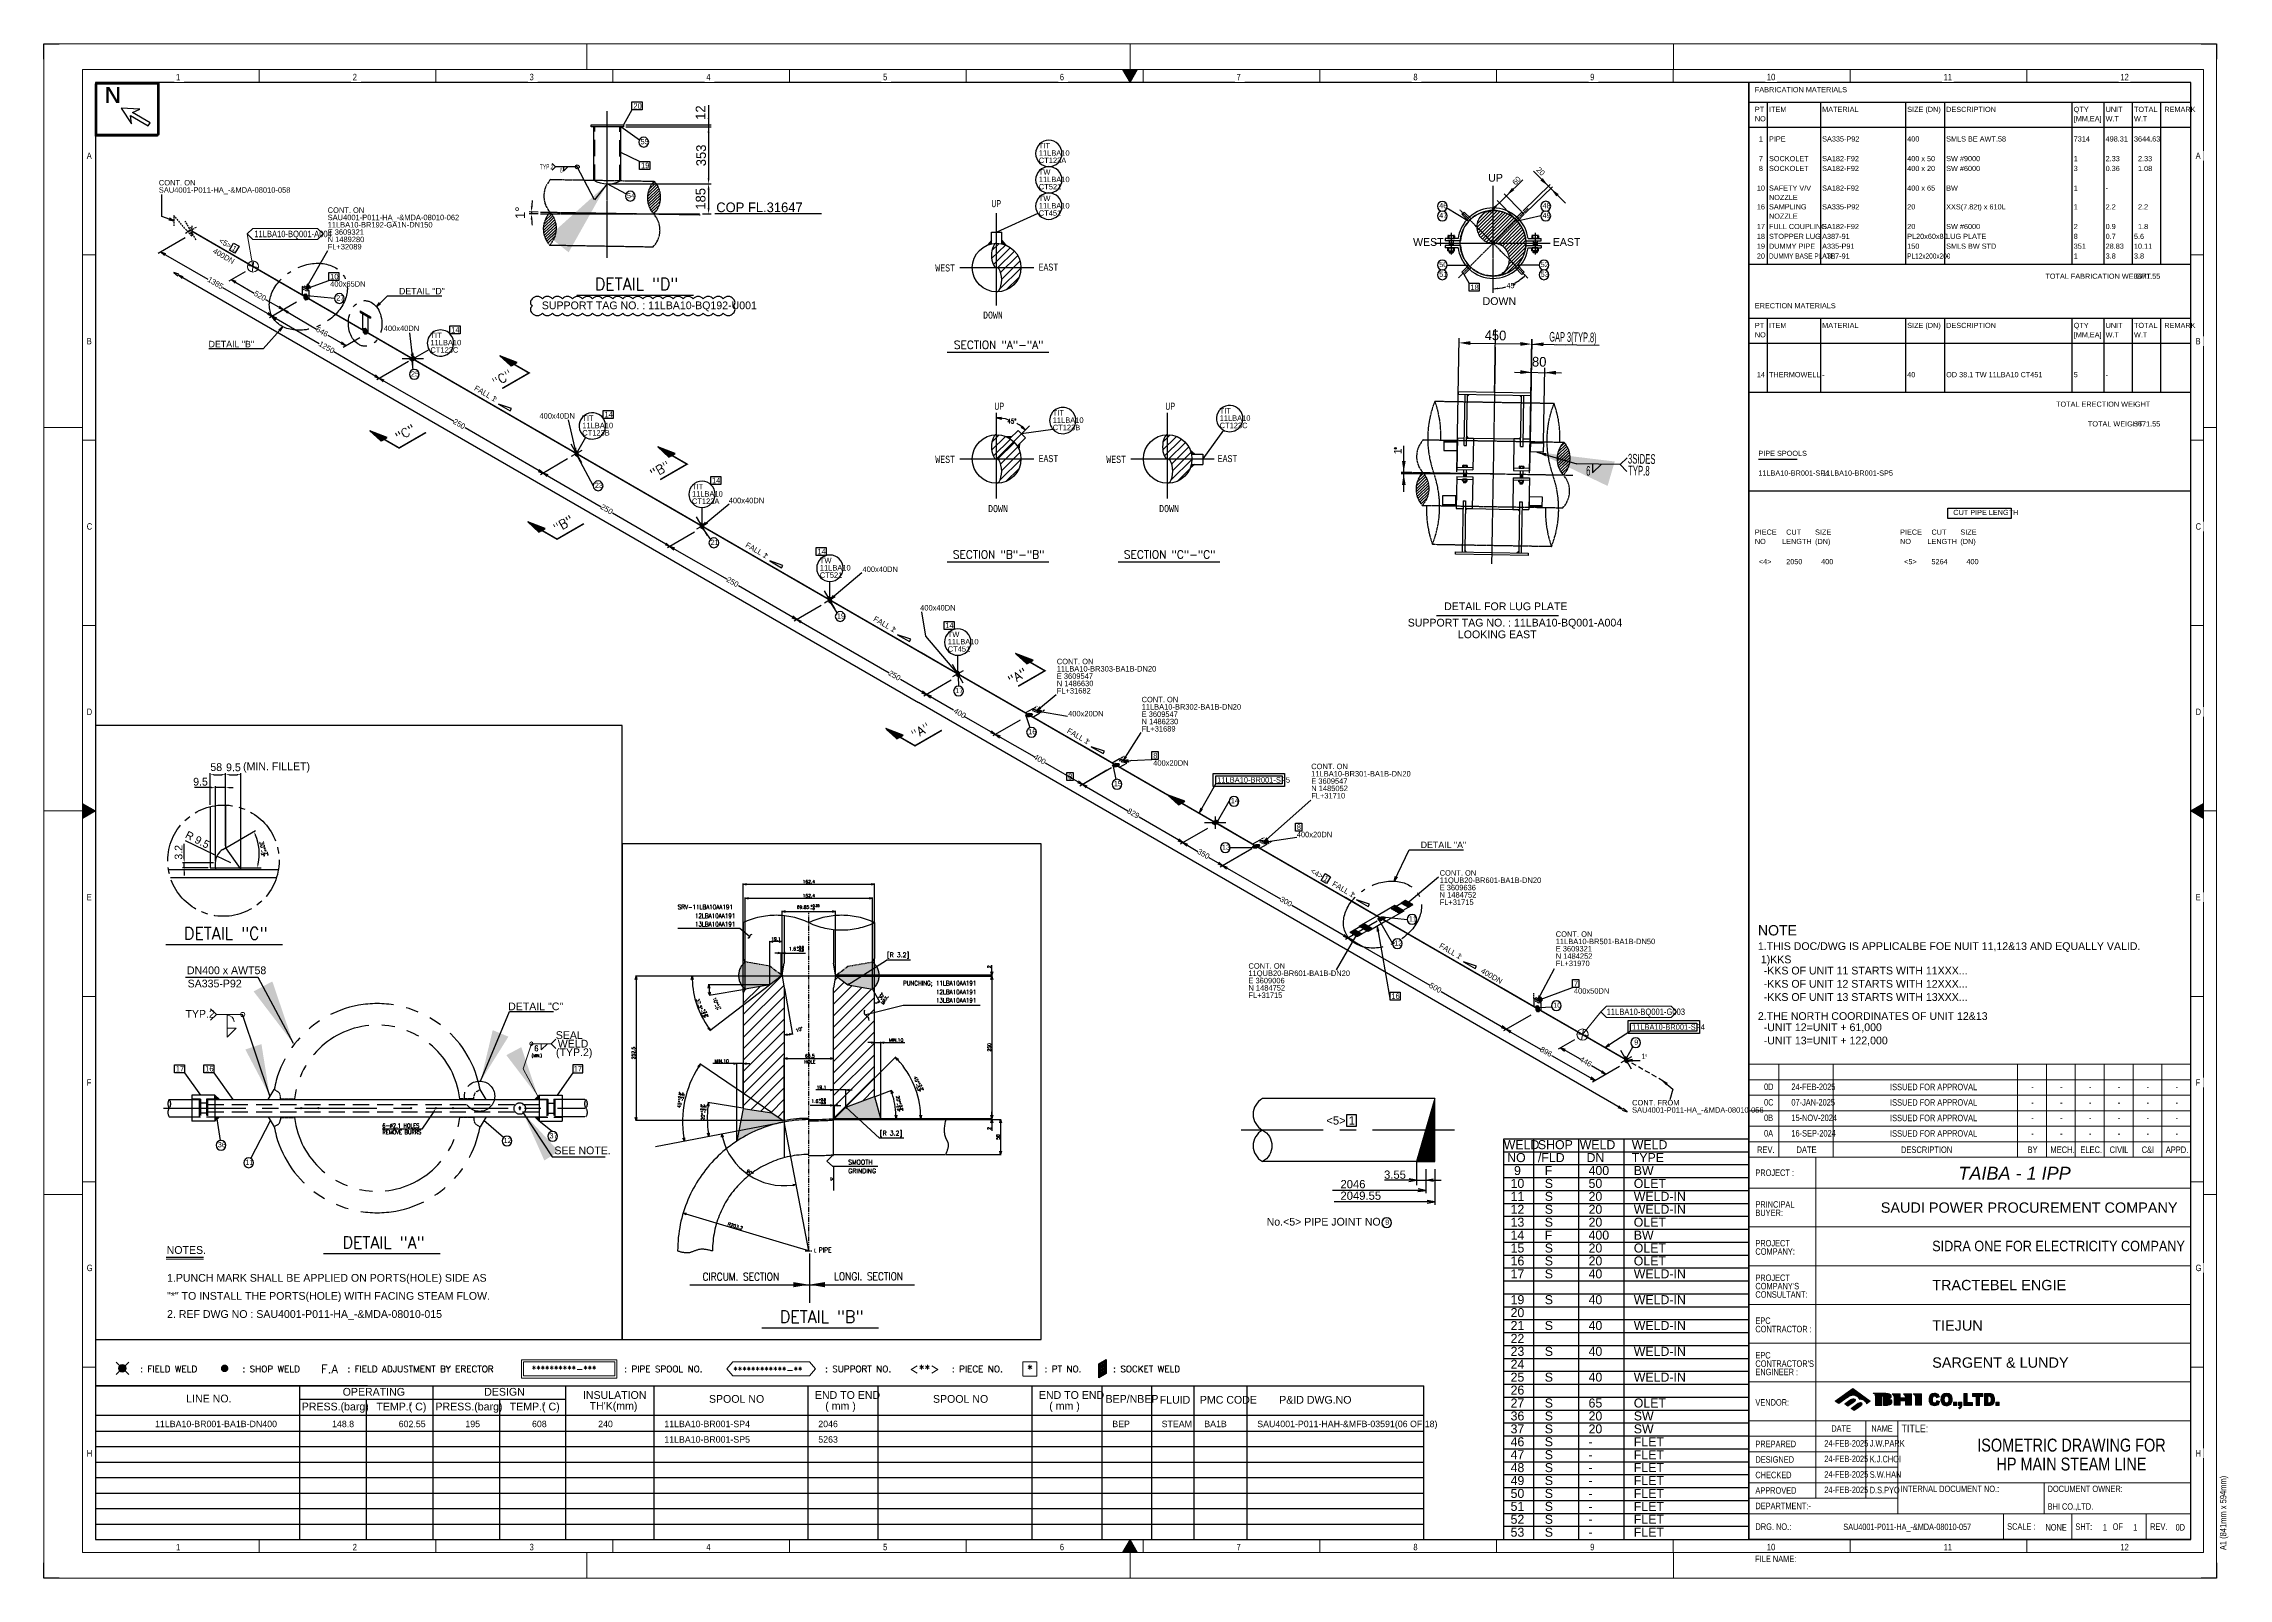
# Model space of a CAD drawing. Extents: x 0 to 846, y 0 to 594.
import ezdxf
from ezdxf.enums import TextEntityAlignment as Align

# ---------------------------------------------------------------- set-up
doc = ezdxf.new("R2010")
doc.units = 0
doc.header["$MEASUREMENT"] = 0
for name, pattern in [('CENTER', [50.8, 31.75, -6.35, 6.35, -6.35]), ('CENTER2', [1.125, 0.75, -0.125, 0.125, -0.125]), ('CONT', [1.001, 1, 0.001]), ('GT100', [1, 0.666667, -0.333333]), ('GT110', [3, 2, -1]), ('GTCHAIN', [24, 16, -3.2, 1.6, -3.2]), ('HIDDEN', [9.525, 6.35, -3.175]), ('HIDDEN2', [0.1875, 0.125, -0.0625]), ('PHANTOM', [2.5, 1.25, -0.25, 0.25, -0.25, 0.25, -0.25]), ('PHANTOM2', [1.25, 0.625, -0.125, 0.125, -0.125, 0.125, -0.125])]:
    doc.linetypes.add(name, pattern=pattern)
doc.layers.get('0').update_dxf_attribs({"linetype": 'CONTINUOUS'})
for name, color, linetype in [('1', 1, 'CENTER'), ('1. continuous', 3, 'CONTINUOUS'), ('1SH', 6, 'CONTINUOUS'), ('2. Hidden', 2, 'HIDDEN'), ('3', 7, 'CONTINUOUS'), ('3. phantom', 6, 'PHANTOM2'), ('5. text', 2, 'CONTINUOUS'), ('6', 6, 'PHANTOM'), ('7. center', 1, 'CENTER2'), ('8', 2, 'CONTINUOUS'), ('DIM', 4, 'CONTINUOUS'), ('dimension', 7, 'CONTINUOUS'), ('GT_1', 7, 'CONTINUOUS'), ('Layer 1', 7, 'CONTINUOUS'), ('PIPP_LINE', 7, 'CONTINUOUS'), ('Revision', 6, 'CONTINUOUS'), ('title', 7, 'CONTINUOUS')]:
    doc.layers.add(name, color=color, linetype=linetype)
for name, color, linetype, lineweight in [('4', 4, 'CONTINUOUS', 9), ('AM_5', 3, 'CONTINUOUS', 25), ('G-ANNO-BRDR', 3, 'CONTINUOUS', 0), ('G-ANNO-TTLB', 7, 'CONTINUOUS', 0)]:
    doc.layers.add(name, color=color, linetype=linetype, lineweight=lineweight)
doc.styles.add('HTX1', font='O8116901', dxfattribs={"width": 1.02})
doc.styles.add('MONOTXT', font='MONOTXT', dxfattribs={"height": 0.2})
doc.styles.add('ROMANS', font='romans.shx')
doc.styles.add('Style-Arial', font='arial.ttf')
doc.styles.add('Style-Arial IF', font='ariali.ttf')
doc.styles.add('Style-Arial Narrow', font='ARIALN.TTF')
doc.styles.add('SW', font='romans.shx', dxfattribs={"bigfont": 'whgtxt.shx'})
doc.dimstyles.new('DIM 20x20', dxfattribs={"dimscale": 20, "dimtxt": 2.5, "dimasz": 2.5, "dimexe": 1, "dimexo": 1, "dimgap": 1, "dimtad": 1, "dimdec": 1, "dimlfac": 0.05, "dimzin": 9, "dimdsep": 46, "dimtxsty": 'ROMANS', "dimcen": 0, "dimclrd": 4, "dimclre": 4, "dimclrt": 2, "dimazin": 2, "dimtfac": 1, "dimtdec": 1, "dimtix": 1, "dimtmove": 1, "dimatfit": 0, "dimfxl": 1, "dimtolj": 1, "dimtzin": 0, "dimlwd": -1, "dimarcsym": 0})
doc.dimstyles.new('ISO-25', dxfattribs={"dimscale": 10, "dimtxt": 3, "dimasz": 3, "dimexe": 1.5, "dimexo": 1.5, "dimgap": 1, "dimtad": 1, "dimdec": 0, "dimrnd": 0.5, "dimtxsty": 'Standard', "dimcen": 2.5, "dimclrd": 4, "dimclre": 4, "dimclrt": 2, "dimadec": 0, "dimazin": 0, "dimtfac": 1, "dimtdec": 0, "dimtmove": 0, "dimatfit": 3, "dimfxl": 1, "dimarcsym": 0})
doc.dimstyles.new('MY DIM', dxfattribs={"dimtxt": 2.5, "dimasz": 2.5, "dimexe": 1, "dimexo": 1, "dimgap": 1, "dimtad": 1, "dimdec": 3, "dimrnd": 0.005, "dimzin": 9, "dimdsep": 46, "dimtxsty": 'ROMANS', "dimcen": 1.5, "dimclrd": 4, "dimclre": 4, "dimclrt": 2, "dimazin": 3, "dimtfac": 1, "dimtdec": 3, "dimtix": 1, "dimtmove": 0, "dimatfit": 3, "dimfxl": 1, "dimtolj": 1, "dimlwe": -1, "dimarcsym": 0})

msp = doc.modelspace()

# ---------------------------------------------------------------- texts
at = {"color": 2}
msp.add_text('COP FL.31647', height=3.75, dxfattribs=at).set_placement((260.32, 528.79))
at = {"linetype": 'Continuous', "style": 'HTX1', "width": 0.85}
for s, p in [('11LBA10-BQ001-A004', (81.51, 519.1)), ('11LBA10-BQ001-G003', (604.93, 218.04))]:
    msp.add_text(s, height=2.5, dxfattribs=at).set_placement(p)
at = {"color": 150, "linetype": 'Continuous', "style": 'ROMANS', "width": 0.85}
for s, p in [('SRV-11LBA10AA191', (245.43, 258.95, 0)), ('      12LBA10AA191', (245.43, 255.55, 0)), ('      13LBA10AA191', (245.43, 252.33, 0)), ('PUNCHING; ', (332.61, 229.47, 0)), ('      11LBA10AA191', (338.71, 229.46, 0)), ('      12LBA10AA191', (338.71, 226.06, 0)), ('      13LBA10AA191', (338.71, 222.85, 0))]:
    msp.add_text(s, height=1.75, dxfattribs=at).set_placement(p)
at = {"color": 7, "linetype": 'Continuous', "style": 'ROMANS', "width": 0.85}
for s, p in [('CIRCUM. SECTION', (255.01, 115.23, 0)), ('LONGI. SECTION', (305.92, 115.36, 0))]:
    msp.add_text(s, height=3.003, dxfattribs=at).set_placement(p)
at = {"color": 2, "char_height": 3.75, "attachment_point": 5}
for s, insert, rotation in [('12', (254.24, 567.31), 90), ('353', (254.47, 550.76), 90), ('185', (254.28, 533.95), 90), ('1°', (184.42, 528.56), 90), ('450', (561.92, 481.08), 359)]:
    msp.add_mtext(s, dxfattribs=dict(at, insert=insert, rotation=rotation))
at = {"layer": '4', "color": 4, "linetype": 'Continuous', "style": 'ROMANS'}
for s, p in [('"C"', (174.89, 461.02)), ('"C"', (137.4, 439.91)), ('"B"', (236.02, 425.73)), ('"B"', (198.53, 404.62)), ('"A"', (374.55, 345.75)), ('"A"', (337.06, 324.64))]:
    msp.add_text(s, height=3.5, rotation=30, dxfattribs=at).set_placement(p)
at = {"layer": '4', "color": 2, "style": 'ROMANS', "width": 0.8}
for s, height, p in [('*', 2.59, (183.57, 180.12)), ('℄ PIPE', 1.875, (297.98, 126.13, 0))]:
    msp.add_text(s, height=height, dxfattribs=at).set_placement(p)
at = {"layer": '8', "color": 3, "style": 'ROMANS', "width": 0.85}
msp.add_text('(MIN.)', height=1.132, dxfattribs=at).set_placement((188.86, 201.78, 0))
at = {"layer": 'AM_5', "color": 2, "linetype": 'Continuous', "style": 'ROMANS'}
msp.add_text('30°', height=1.5, rotation=285, dxfattribs=at).set_placement((83.49, 285.08))
at = {"layer": 'AM_5', "color": 3, "linetype": 'Continuous', "style": 'ROMANS'}
for s, p in [('-2°', (83.86, 281.77)), ('+2°', (85.24, 282.14))]:
    msp.add_text(s, height=1.065, rotation=285, dxfattribs=at).set_placement(p)
at = {"layer": 'AM_5', "color": 150, "insert": (365.97, 236.7), "char_height": 1.25, "attachment_point": 5, "rotation": 90, "style": 'ROMANS'}
msp.add_mtext('2', dxfattribs=at)
at = {"layer": 'DIM', "color": 150, "style": 'ROMANS'}
for s, height, p in [('69.85', 1.25, (291.48, 259.14)), ('+0.25', 0.887, (296.67, 259.91)), ('-0', 0.887, (296.67, 258.73)), ('1.6', 1.25, (288.49, 243.06)), ('+0.8', 0.887, (291.29, 243.83)), ('-0.8', 0.887, (291.29, 242.65))]:
    msp.add_text(s, height=height, dxfattribs=at).set_placement(p)
for s, height, p in [('-2.5°', 0.887, (254.18, 219.86)), ('+2.5°', 0.887, (255.3, 220.26)), ('10°', 1.25, (258.93, 224.65)), ('-1°', 0.887, (259.46, 221.92)), ('+1°', 0.887, (260.57, 222.31))]:
    msp.add_text(s, height=height, rotation=289.46406, dxfattribs=at).set_placement(p)
at = {"layer": 'DIM', "color": 2, "style": 'ROMANS', "width": 0.9}
msp.add_text('6', height=2.16, dxfattribs=at).set_placement((190.68, 205.1, 0), align=Align.MIDDLE)
at = {"layer": 'DIM', "color": 2, "style": 'ROMANS', "width": 0.8}
for s, p in [('6-%%C2.1 HOLES', (131.07, 174.4)), ('REMOVE BURRS', (131.11, 171.88))]:
    msp.add_text(s, height=1.62, dxfattribs=at).set_placement(p)
at = {"layer": 'DIM', "color": 150, "char_height": 1.25, "attachment_point": 5, "style": 'ROMANS'}
for s, insert in [('162.4', (296.16, 269.65)), ('\\A1;152.4', (296.16, 264.23)), ('\\A1;19.1', (283.46, 247.43)), ('MIN.10', (329.92, 208.35)), ('MIN.10', (262.4, 200.21)), ('\\A1;19.1', (301.05, 190.04)), ('\\A1;1.6{}{\\H0.71x;\\C3;\\S+0.8^ -0.8;}', (299.92, 184.71))]:
    msp.add_mtext(s, dxfattribs=dict(at, insert=insert))
for s, insert, rotation in [('37.5°', (253.74, 222.27), 288.75), ('\\A1;30°', (324.26, 225.31, 0), 60.92835), ('\\A1;10°', (292.43, 212.42), 19.75715), ('252.5', (228.25, 203.32), 90), ('250', (365.97, 205.54), 90), ('\\A1;45°{}{\\H0.71x;\\C3;\\S+2.5°^ -2.5°;}', (246.45, 185.06), 78.30692), ('\\A1;20°{}{\\H0.71x;\\C3;\\S+2.5°^ -2.5°;}', (331.06, 183.79), 280), ('\\A1;45°{}{\\H0.71x;\\C3;\\S+2.5°^ -2.5°;}', (338.44, 191.44), 292.5), ('\\A1;20°{}{\\H0.71x;\\C3;\\S+2.5°^ -2.5°;}', (255.23, 180.36), 86.69405), ('2', (365.97, 174.12), 90), ('58', (369.36, 170.79), 90), ('R203.2', (267.67, 136.33), 343.297)]:
    msp.add_mtext(s, dxfattribs=dict(at, insert=insert, rotation=rotation))
at = {"layer": 'DIM', "color": 150, "insert": (296.54, 202.19), "char_height": 1.25, "width": 4.9405, "attachment_point": 5, "style": 'ROMANS'}
msp.add_mtext('\\A1;63.5', dxfattribs=at)
at = {"layer": 'DIM', "color": 2, "insert": (273.34, 157.06), "char_height": 1.25, "attachment_point": 5, "rotation": 325.80692, "style": 'ROMANS'}
msp.add_mtext('90°', dxfattribs=at)
at = {"layer": 'dimension', "color": 4, "width": 0.6}
msp.add_text('TYP.2', height=1.875, dxfattribs=at).set_placement((192.08, 545.41))
msp.add_text('6', height=1.88, dxfattribs=at).set_placement((200.35, 544.07), align=Align.CENTER)
at = {"layer": 'dimension', "color": 2, "width": 0.5}
msp.add_text('GAP 3(TYP.8)', height=3.75, rotation=359, dxfattribs=at).set_placement((582.71, 478.71))
at = {"layer": 'dimension', "color": 4, "width": 0.6}
for s, p in [('3SIDES', (613.13, 431.51)), ('TYP.8', (613.18, 426.95))]:
    msp.add_text(s, height=3.75, rotation=359, dxfattribs=at).set_placement(p)
msp.add_text('6', height=3.75, rotation=359, dxfattribs=at).set_placement((597.79, 426.79), align=Align.CENTER)
at = {"layer": 'G-ANNO-TTLB', "color": 7, "linetype": 'Continuous', "lineweight": 0, "style": 'Style-Arial Narrow'}
for s, width, p in [('0D', 0.8, (665.86, 189)), ('24-FEB-2025', 0.8, (676.44, 189)), ('ISSUED FOR APPROVAL ', 0.8, (714.64, 188.94)), ('-', 0.8, (769.26, 188.94)), ('-', 0.8, (780.43, 188.94)), ('-', 0.8, (791.6, 188.94)), ('-', 0.8, (802.77, 188.94)), ('-', 0.8, (813.94, 188.94)), ('-', 0.8, (825.12, 188.94)), ('0C', 0.8, (665.86, 183)), ('0B', 0.8, (665.86, 177)), ('07-JAN-2025', 0.8, (676.44, 183)), ('15-NOV-2024', 0.8, (676.44, 177)), ('ISSUED FOR APPROVAL ', 0.8, (714.64, 182.94)), ('ISSUED FOR APPROVAL ', 0.8, (714.64, 176.94)), ('-', 0.8, (769.26, 182.94)), ('-', 0.8, (769.26, 176.94)), ('-', 0.8, (780.43, 182.94)), ('-', 0.8, (780.43, 176.94)), ('-', 0.8, (791.6, 182.94)), ('-', 0.8, (791.6, 176.94)), ('-', 0.8, (802.77, 182.94)), ('-', 0.8, (802.77, 176.94)), ('-', 0.8, (813.94, 182.94)), ('-', 0.8, (813.94, 176.94)), ('-', 0.8, (825.12, 182.94)), ('-', 0.8, (825.12, 176.94)), ('0A', 0.8, (665.86, 171)), ('0A', 0.8, (665.86, 171)), ('16-SEP-2024', 0.8, (676.44, 171)), ('16-SEP-2024', 0.8, (676.44, 171)), ('ISSUED FOR APPROVAL ', 0.8, (714.64, 170.94)), ('ISSUED FOR APPROVAL ', 0.8, (714.64, 170.94)), ('-', 0.8, (769.26, 170.94)), ('-', 0.8, (769.26, 170.94)), ('-', 0.8, (780.43, 170.94)), ('-', 0.8, (780.43, 170.94)), ('-', 0.8, (791.6, 170.94)), ('-', 0.8, (791.6, 170.94)), ('-', 0.8, (802.77, 170.94)), ('-', 0.8, (802.77, 170.94)), ('-', 0.8, (813.94, 170.94)), ('-', 0.8, (813.94, 170.94)), ('-', 0.8, (825.12, 170.94)), ('-', 0.8, (825.12, 170.94)), ('24-FEB-2025', 0.8, (689.17, 51)), ('J.W.PARK', 0.8, (706.76, 51)), ('24-FEB-2025', 0.8, (689.17, 45)), ('K.J.CHOI', 0.8, (706.76, 44.92)), ('24-FEB-2025', 0.8, (689.17, 39)), ('24-FEB-2025', 0.8, (689.17, 33)), ('S.W.HAN', 0.8, (706.76, 38.92)), ('D.S.PYO', 0.8, (706.76, 32.92)), ('SAU4001-P011-HA_-&MDA-08010-057', 0.9, (696.55, 18.67)), ('NONE', 0.8, (774.77, 18.48)), ('NONE', 0.8, (774.77, 18.48)), ('1', 0.8, (796.97, 18.48)), ('1', 0.8, (808.74, 18.48))]:
    msp.add_text(s, height=2.5, dxfattribs=dict(at, width=width)).set_placement(p)
at = {"layer": 'G-ANNO-TTLB', "color": 7, "linetype": 'Continuous', "lineweight": 13, "style": 'Style-Arial', "width": 0.8}
for s, p in [('REV.', (663.14, 167.15)), ('DATE', (678.42, 167.15)), ('DESCRIPTION', (718.84, 167.15)), ('BY', (767.85, 167.15)), ('MECH.', (776.69, 167.15)), ('ELEC.', (788.27, 167.15)), ('CIVIL', (799.6, 167.15)), ('C&I', (812.01, 167.15)), ('APPD.', (821.34, 167.15))]:
    msp.add_text(s, height=2.5, rotation=0, dxfattribs=at).set_placement(p, align=Align.TOP_LEFT)
at = {"layer": 'G-ANNO-TTLB', "linetype": 'Continuous', "lineweight": 13, "style": 'Style-Arial Narrow'}
msp.add_text('PROJECT : ', height=2.5, rotation=359.9995, dxfattribs=at).set_placement((662.5, 157), align=Align.MIDDLE_LEFT)
at = {"layer": 'G-ANNO-TTLB', "color": 171, "lineweight": 13, "true_color": 0x8470ff, "style": 'Style-Arial IF'}
msp.add_text('TAIBA - 1 IPP', height=5, rotation=359.9995, dxfattribs=at).set_placement((741.07, 156.8), align=Align.MIDDLE_LEFT)
at = {"layer": 'G-ANNO-TTLB', "color": 7, "lineweight": 13}
for s, height, style, p in [('SAUDI POWER PROCUREMENT COMPANY', 4, 'Style-Arial', (711.03, 143.5)), ('TRACTEBEL ENGIE', 4, 'Style-Arial', (730.94, 113.5)), ('SARGENT & LUNDY', 4, 'Style-Arial', (730.94, 83.5)), ('DATE', 2.5, 'Style-Arial Narrow', (691.88, 58)), ('NAME', 2.5, 'Style-Arial Narrow', (707.39, 58)), ('TITLE:', 3, 'Style-Arial Narrow', (719.08, 58)), ('PREPARED', 2.5, 'Style-Arial Narrow', (662.5, 52)), ('DESIGNED', 2.5, 'Style-Arial Narrow', (662.5, 46)), ('APPROVED', 2.5, 'Style-Arial Narrow', (662.5, 34)), ('CHECKED', 2.5, 'Style-Arial Narrow', (662.5, 40)), ('DEPARTMENT:-', 2.5, 'Style-Arial Narrow', (662.5, 28)), ('DRG. NO.:  ', 2.5, 'Style-Arial Narrow', (662.54, 20)), ('SCALE :', 2.5, 'Style-Arial Narrow', (759.96, 20.05)), ('SHT:', 2.5, 'Style-Arial Narrow', (786.34, 20)), ('OF', 2.5, 'Style-Arial Narrow', (800.8, 20)), ('OF', 2.5, 'Style-Arial Narrow', (800.8, 20)), ('REV.', 2.5, 'Style-Arial Narrow', (815.29, 20))]:
    msp.add_text(s, height=height, rotation=359.9995, dxfattribs=dict(at, style=style)).set_placement(p, align=Align.MIDDLE_LEFT)
at = {"layer": 'G-ANNO-TTLB', "color": 0, "linetype": 'Continuous', "lineweight": 13, "style": 'Style-Arial', "width": 0.8}
for s, p in [('ISOMETRIC DRAWING FOR', (748.36, 49.07)), ('HP MAIN STEAM LINE', (755.8, 41.73))]:
    msp.add_text(s, height=5, rotation=0, dxfattribs=at).set_placement(p)
at = {"layer": 'G-ANNO-TTLB', "color": 7, "linetype": 'Continuous', "lineweight": 13, "style": 'Style-Arial Narrow'}
for s, p in [('INTERNAL DOCUMENT NO.:', (718.69, 34.63)), ('DOCUMENT OWNER:', (775.6, 34.63)), ('BHI CO.,LTD.', (775.6, 27.79))]:
    msp.add_text(s, height=2.5, dxfattribs=at).set_placement(p, align=Align.MIDDLE_LEFT)
msp.add_text('FILE NAME:', height=2.5, rotation=0, dxfattribs=at).set_placement((662.43, 7.5), align=Align.MIDDLE_LEFT)
at = {"layer": 'G-ANNO-TTLB', "linetype": 'Continuous', "lineweight": 13, "char_height": 2.5, "attachment_point": 4, "rotation": 359.9995, "line_spacing_factor": 0.776525, "style": 'Style-Arial Narrow'}
for s, insert in [('PRINCIPAL \\PBUYER:', (662.5, 143.08)), ('PROJECT \\PCOMPANY:', (662.5, 128.08)), ("PROJECT \\PCOMPANY'S \\PCONSULTANT:", (662.5, 113.08))]:
    msp.add_mtext(s, dxfattribs=dict(at, insert=insert))
at = {"layer": 'G-ANNO-TTLB', "linetype": 'Continuous', "lineweight": 13, "char_height": 2.5, "attachment_point": 4, "rotation": 359.9995, "style": 'Style-Arial Narrow'}
for s, insert, width, line_spacing_factor in [('EPC CONTRACTOR : ', (662.5, 98.08), 24.3873, 0.776525), ("EPC CONTRACTOR'S ENGINEER :", (662.5, 83.08), 16.8148, 0.776525), ('VENDOR:', (662.5, 68.08), 16.8148, 0.6)]:
    msp.add_mtext(s, dxfattribs=dict(at, insert=insert, width=width, line_spacing_factor=line_spacing_factor))
at = {"layer": 'G-ANNO-TTLB', "color": 7, "lineweight": 13, "insert": (730.94, 97.83), "char_height": 4, "attachment_point": 4, "rotation": 359.9995, "line_spacing_factor": 0.6, "style": 'Style-Arial'}
msp.add_mtext('TIEJUN', dxfattribs=at)
at = {"layer": 'G-ANNO-TTLB', "color": 7, "linetype": 'Continuous', "lineweight": 13, "insert": (843.92, 10.91), "char_height": 2.5, "attachment_point": 4, "rotation": 90, "line_spacing_factor": 0.6, "style": 'Style-Arial', "bg_fill": 3, "box_fill_scale": 1.25, "bg_fill_color": 7, "bg_fill_transparency": 0}
msp.add_mtext('\\H1x;\\W0.8;A1 (841mm x 594mm)', dxfattribs=at)
at = {"layer": 'GT_1', "style": 'HTX1'}
for s, height, width, p in [('N', 6.25, 1.02, (23.6, 571)), ('N', 6.25, 1.02, (23.8, 571)), ('FABRICATION MATERIALS', 2, 1.02, (662.29, 575.19)), ('20', 2.125, 1.02, (228.24, 568.81)), ('PT', 2, 1.02, (662.29, 567.57)), ('ITEM', 2, 1.02, (667.77, 567.57)), ('MATERIAL', 2, 1.02, (688.34, 567.57)), ('SIZE (DN)', 2, 1.02, (721.26, 567.57)), ('DESCRIPTION', 2, 1.02, (736.34, 567.57)), ('QTY', 2, 1.02, (785.71, 567.57)), ('UNIT', 2, 1.02, (798.06, 567.57)), ('TOTAL', 2, 1.02, (809.03, 567.57)), (' REMARK', 2, 1.02, (820, 567.57)), ('NO', 2, 1.02, (662.29, 563.95)), ('  1', 2, 1.02, (662.29, 556.14)), ('PIPE', 2, 1.02, (667.77, 556.14)), ('SA335-P92', 2, 1.02, (688.34, 556.14)), ('400', 2, 1.02, (721.26, 556.14)), ('SMLS BE AWT.58', 2, 1.02, (736.34, 556.14)), ('7314', 2, 1.02, (785.71, 556.14)), ('[MM,EA]', 2, 1.02, (785.71, 563.95)), ('W.T', 2, 1.02, (798.06, 563.95)), ('498.31', 2, 1.02, (798.06, 556.14)), ('W.T', 2, 1.02, (809.03, 563.95)), ('3644.63', 2, 1.02, (809.03, 556.14)), ('55', 2, 1.02, (231.01, 555.09)), ('TIT', 2.125, 1.02, (385.15, 553.46)), ('CT123A', 2.125, 1.02, (385.15, 547.79)), ('11LBA10', 2.125, 1.02, (385.15, 550.62)), ('  7', 2, 1.02, (662.29, 548.52)), ('SOCKOLET', 2, 1.02, (667.77, 548.52)), ('SA182-F92', 2, 1.02, (688.34, 548.52)), ('400 x 50', 2, 1.02, (721.26, 548.52)), ('SW #9000', 2, 1.02, (736.34, 548.52)), ('1', 2, 1.02, (785.71, 548.52)), ('2.33', 2, 1.02, (798.06, 548.52)), ('  2.33', 2, 1.02, (809.03, 548.52)), ('CONT. ON', 2.125, 1.02, (44.57, 539.14)), ('19', 2.125, 1.02, (231.19, 545.8)), ('TW', 2.125, 1.02, (385.15, 543.26)), ('11LBA10', 2.125, 1.02, (385.15, 540.42)), ('  8', 2, 1.02, (662.29, 544.71)), ('SOCKOLET', 2, 1.02, (667.77, 544.71)), ('SA182-F92', 2, 1.02, (688.34, 544.71)), ('400 x 20', 2, 1.02, (721.26, 544.71)), ('SW #6000', 2, 1.02, (736.34, 544.71)), ('3', 2, 1.02, (785.71, 544.71)), ('0.36', 2, 1.02, (798.06, 544.71)), ('  1.08', 2, 1.02, (809.03, 544.71)), ('SAU4001-P011-HA_-&MDA-08010-058', 2.125, 1.02, (44.57, 536.31)), ('54', 2, 1.02, (225.76, 534.19)), ('TW', 2.125, 1.02, (385.15, 533.06)), ('CT521', 2.125, 1.02, (385.15, 537.59)), (' 10', 2, 1.02, (662.29, 537.1)), ('SAFETY V/V', 2, 1.02, (667.77, 537.1)), ('NOZZLE', 2, 1.02, (667.77, 533.48)), ('SA182-F92', 2, 1.02, (688.34, 537.1)), ('400 x 65', 2, 1.02, (721.26, 537.1)), ('BW', 2, 1.02, (736.34, 537.1)), ('1', 2, 1.02, (785.71, 537.1)), ('-', 2, 1.02, (798.06, 537.1)), ('SAU4001-P011-HA_-&MDA-08010-062', 2.125, 1.02, (109.91, 525.69)), ('CONT. ON', 2.125, 1.02, (109.91, 528.52)), ('11LBA10-BR192-GA1N-DN150', 2.125, 1.02, (109.91, 522.86)), ('CT451', 2.125, 1.02, (385.15, 527.39)), ('11LBA10', 2.125, 1.02, (385.15, 530.22)), ('46', 2, 1.02, (540.11, 530.29)), ('47', 2, 1.02, (540.11, 526.51)), ('48', 2, 1.02, (580.12, 530.29)), ('49', 2, 1.02, (580.12, 526.51)), (' 16', 2, 1.02, (662.29, 529.86)), (' 17', 2, 1.02, (662.29, 522.24)), ('SAMPLING', 2, 1.02, (667.77, 529.86)), ('NOZZLE', 2, 1.02, (667.77, 526.24)), ('FULL COUPLING', 2, 1.02, (667.77, 522.24)), ('SA335-P92', 2, 1.02, (688.34, 529.86)), ('SA182-F92', 2, 1.02, (688.34, 522.24)), ('20', 2, 1.02, (721.26, 529.86)), ('20', 2, 1.02, (721.26, 522.24)), ('XXS(7.82t) x 610L', 2, 1.02, (736.34, 529.86)), ('SW #6000', 2, 1.02, (736.34, 522.24)), ('2', 2, 1.02, (785.71, 522.24)), ('1', 2, 1.02, (785.71, 529.86)), ('0.9', 2, 1.02, (798.06, 522.24)), ('2.2', 2, 1.02, (798.06, 529.86)), ('  2.2', 2, 1.02, (809.03, 529.86)), ('  1.8', 2, 1.02, (809.03, 522.24)), ('E 3609321', 2.125, 1.02, (109.91, 520.02)), ('N 1489280', 2.125, 1.02, (109.91, 517.19)), ('FL+32089', 2.125, 1.02, (109.91, 514.36)), (' 18', 2, 1.02, (662.29, 518.43)), (' 19', 2, 1.02, (662.29, 514.62)), ('STOPPER LUG', 2, 1.02, (667.77, 518.43)), ('DUMMY PIPE', 2, 1.02, (667.77, 514.62)), ('A387-91', 2, 1.02, (688.34, 518.43)), ('A335-P91', 2, 1.02, (688.34, 514.62)), ('150', 2, 1.02, (721.26, 514.62)), ('PL20x60x80', 2, 1.02, (721.26, 518.43)), ('SMLS BW STD', 2, 1.02, (736.34, 514.62)), ('LUG PLATE', 2, 1.02, (736.34, 518.43)), ('351', 2, 1.02, (785.71, 514.62)), ('8', 2, 1.02, (785.71, 518.43)), ('0.7', 2, 1.02, (798.06, 518.43)), ('28.83', 2, 1.02, (798.06, 514.62)), ('5.6', 2, 1.02, (809.03, 518.43)), ('10.11', 2, 1.02, (809.03, 514.62)), ('50', 2, 1.02, (540.11, 507.53)), ('52', 2, 1.02, (579.41, 507.53)), (' 20', 2, 1.02, (662.29, 510.81)), ('DUMMY BASE PLATE', 2, 0.75, (667.77, 510.81)), ('A387-91', 2, 1.02, (688.34, 510.81)), ('PL12x200x200', 2, 0.75, (721.26, 510.81)), ('-', 2, 1.02, (736.34, 510.81)), ('1', 2, 1.02, (785.71, 510.81)), ('3.8', 2, 1.02, (798.06, 510.81)), ('3.8', 2, 1.02, (809.03, 510.81)), ('400x65DN', 2.125, 1.02, (110.88, 499.95)), ('10', 2.125, 1.02, (110.88, 502.78)), ('51', 2, 1.02, (540.11, 503.75)), ('18', 2.125, 1.02, (552.21, 498.64)), ('45', 2, 1.02, (566.13, 499.37)), ('53', 2, 1.02, (579.41, 503.75)), ('TOTAL FABRICATION WEIGHT', 2, 1.02, (774.74, 503)), ('3671.55', 2, 1.02, (809.03, 503)), ('27', 2, 1.02, (113.21, 494.58)), ('ERECTION MATERIALS', 2, 1.02, (662.29, 491.57)), ('400x40DN', 2.125, 1.02, (131.63, 482.77)), ('TIT', 2.125, 1.02, (149.69, 480.06)), ('14', 2.125, 1.02, (157.72, 482.18)), ('PT', 2, 1.02, (662.29, 483.95)), ('NO', 2, 1.02, (662.29, 480.33)), ('ITEM', 2, 1.02, (667.77, 483.95)), ('MATERIAL', 2, 1.02, (688.34, 483.95)), ('SIZE (DN)', 2, 1.02, (721.26, 483.95)), ('DESCRIPTION', 2, 1.02, (736.34, 483.95)), ('QTY', 2, 1.02, (785.71, 483.95)), ('[MM,EA]', 2, 1.02, (785.71, 480.33)), ('W.T', 2, 1.02, (798.06, 480.33)), ('UNIT', 2, 1.02, (798.06, 483.95)), ('W.T', 2, 1.02, (809.03, 480.33)), ('TOTAL', 2, 1.02, (809.03, 483.95)), (' REMARK', 2, 1.02, (820, 483.95)), ('CT123C', 2.125, 1.02, (149.69, 474.4)), ('11LBA10', 2.125, 1.02, (149.69, 477.23)), ('25', 2, 1.02, (142.15, 465.21)), (' 14', 2, 1.02, (662.29, 464.9)), ('THERMOWELL', 2, 1.02, (667.77, 464.9)), ('-', 2, 1.02, (688.34, 464.9)), ('40', 2, 1.02, (721.26, 464.9)), ('OD 38.1 TW 11LBA10 CT451', 2, 1.02, (736.34, 464.9)), ('5', 2, 1.02, (785.71, 464.9)), ('-', 2, 1.02, (798.06, 464.9)), ('400x40DN', 2.125, 1.02, (191.89, 448.87)), ('TIT', 2.125, 1.02, (208.46, 447.99)), ('14', 2.125, 1.02, (217.05, 449.42)), ('TIT', 2.125, 1.02, (390.55, 450.06)), ('11LBA10', 2.125, 1.02, (390.55, 447.23)), ('TIT', 2.125, 1.02, (455.15, 450.84)), ('11LBA10', 2.125, 1.02, (455.15, 448.01)), ('TOTAL ERECTION WEIGHT', 2, 1.02, (778.86, 453.47)), ('-', 2, 1.02, (809.03, 453.47)), ('CT123B', 2.125, 1.02, (208.46, 442.33)), ('11LBA10', 2.125, 1.02, (208.46, 445.16)), ('CT123B', 2.125, 1.02, (390.55, 444.39)), ('CT123C', 2.125, 1.02, (455.15, 445.18)), ('TOTAL WEIGHT', 2, 1.02, (791.2, 445.85)), ('3671.55', 2, 1.02, (809.03, 445.85)), ('PIPE SPOOLS', 2, 1.02, (663.66, 434.43)), ('23', 2, 1.02, (213.33, 422.07)), ('TIT', 2.125, 1.02, (250.91, 421.51)), ('14', 2.125, 1.02, (258.66, 423.89)), ('11LBA10-BR001-SP4', 2, 1.02, (663.66, 426.81)), ('11LBA10-BR001-SP5', 2, 1.02, (688.34, 426.81)), ('CT123A', 2.125, 1.02, (250.91, 415.85)), ('11LBA10', 2.125, 1.02, (250.91, 418.68)), ('400x40DN', 2.125, 1.02, (265.15, 416.12)), ('PIECE', 2, 1.02, (662.29, 403.95)), ('     CUT', 2, 1.02, (670.51, 403.95)), ('SIZE', 2, 1.02, (685.6, 403.95)), ('PIECE', 2, 1.02, (718.51, 403.95)), ('     CUT', 2, 1.02, (726.74, 403.95)), ('CUT PIPE LENGTH', 2, 1.02, (739.09, 411.57)), ('SIZE', 2, 1.02, (741.83, 403.95)), ('21', 2, 1.02, (258.13, 400)), ('14', 2.125, 1.02, (299.47, 396.37)), ('NO', 2, 1.02, (662.29, 400.33)), ('   LENGTH', 2, 1.02, (670.51, 400.33)), ('(DN)', 2, 1.02, (685.6, 400.33)), ('NO', 2, 1.02, (718.51, 400.33)), ('   LENGTH', 2, 1.02, (726.74, 400.33)), ('(DN)', 2, 1.02, (741.83, 400.33)), ('TW', 2.125, 1.02, (300.41, 392.91)), ('CT521', 2.125, 1.02, (300.41, 387.25)), ('11LBA10', 2.125, 1.02, (300.41, 390.08)), ('400x40DN', 2.125, 1.02, (316.93, 389.51)), ('  <4>', 2, 1.02, (662.29, 392.52)), ('     2050', 2, 1.02, (670.51, 392.52)), ('   400', 2, 1.02, (685.6, 392.52)), ('  <5>', 2, 1.02, (718.51, 392.52)), ('     5264', 2, 1.02, (726.74, 392.52)), ('   400', 2, 1.02, (741.83, 392.52)), ('19', 2, 1.02, (307.03, 371.49)), ('400x40DN', 2.125, 1.02, (339.24, 374.6)), ('14', 2.125, 1.02, (348.97, 367.77)), ('TW', 2.125, 1.02, (349.91, 364.31)), ('11LBA10', 2.125, 1.02, (349.91, 361.48)), ('CT451', 2.125, 1.02, (349.91, 358.65)), ('CONT. ON', 2.125, 1.02, (392.11, 353.81)), ('11LBA10-BR303-BA1B-DN20', 2.125, 1.02, (392.11, 350.98)), ('E 3609547', 2.125, 1.02, (392.11, 348.15)), ('N 1486630', 2.125, 1.02, (392.11, 345.31)), ('17', 2, 1.02, (352.83, 342.64)), ('FL+31682', 2.125, 1.02, (392.11, 342.48)), ('CONT. ON', 2.125, 1.02, (424.95, 339.08)), ('11LBA10-BR302-BA1B-DN20', 2.125, 1.02, (424.95, 336.25)), ('400x20DN', 2.125, 1.02, (396.5, 333.62)), ('E 3609547', 2.125, 1.02, (424.95, 333.41)), ('N 1486230', 2.125, 1.02, (424.95, 330.58)), ('FL+31689', 2.125, 1.02, (424.95, 327.75)), ('16', 2, 1.02, (381.07, 326.69)), ('400x20DN', 2.125, 1.02, (429.44, 314.53)), ('8', 2.12, 1.02, (429.44, 317.37)), ('CONT. ON', 2.125, 1.02, (490.6, 313.2)), ('8', 2.12, 1.02, (396.5, 309.28)), ('15', 2, 1.02, (414.19, 306.57)), ('11LBA10-BR001-SP5', 2.125, 1.02, (454.2, 307.97)), ('11LBA10-BR301-BA1B-DN20', 2.125, 1.02, (490.6, 310.36)), ('E 3609547', 2.125, 1.02, (490.6, 307.53)), ('N 1485052', 2.125, 1.02, (490.6, 304.7)), ('14', 2, 1.02, (459.43, 299.97)), ('FL+31710', 2.125, 1.02, (490.6, 301.86)), ('400x20DN', 2.125, 1.02, (485, 286.84)), ('8', 2.12, 1.02, (485, 289.67)), ('13', 2, 1.02, (456.05, 281.97)), ('CONT. ON', 2.125, 1.02, (540.3, 271.97)), ('11QUB20-BR601-BA1B-DN20', 2.125, 1.02, (540.3, 269.14)), ('E 3609636', 2.125, 1.02, (540.3, 266.3)), ('N 1484752', 2.125, 1.02, (540.3, 263.47)), ('FL+31715', 2.125, 1.02, (540.3, 260.64)), ('11', 2, 1.02, (528.38, 254.26)), ('12', 2, 1.02, (522.7, 244.89)), ('CONT. ON', 2.125, 1.02, (585.23, 248.3)), ('11LBA10-BR501-BA1B-DN50', 2.125, 1.02, (585.23, 245.46)), ('CONT. ON', 2.125, 1.02, (466.29, 235.97)), ('E 3609321', 2.125, 1.02, (585.23, 242.63)), ('N 1484252', 2.125, 1.02, (585.23, 239.8)), ('FL+31970', 2.125, 1.02, (585.23, 236.96)), ('11QUB20-BR601-BA1B-DN20', 2.125, 1.02, (466.29, 233.14)), ('E 3609006', 2.125, 1.02, (466.29, 230.3)), ('N 1484752', 2.125, 1.02, (466.29, 227.47)), ('400x50DN', 2.125, 1.02, (592.27, 226.29)), ('7', 2.12, 1.02, (592.27, 229.13)), ('FL+31715', 2.125, 1.02, (466.29, 224.64)), ('16', 2.125, 1.02, (521.6, 224.27)), ('10', 2, 1.02, (584.23, 220.82)), ('11LBA10-BR001-SP4', 2.125, 1.02, (614.74, 212.32)), ('9', 2, 1.02, (615.61, 206.52)), ('1', 2.12, 1.02, (618.4, 200.97)), ('17', 2.125, 1.02, (51.15, 196.18)), ('16', 2.125, 1.02, (62.51, 196.18)), ('17', 2.125, 1.02, (205.13, 196.18)), ('o', 1.06, 1.02, (619.85, 202.03)), ('<5>', 3.188, 1.02, (496.44, 175.61)), ('1', 3.19, 1.02, (505.11, 175.61)), ('SAU4001-P011-HA_-&MDA-08010-056', 2.125, 1.02, (614.77, 180.21)), ('CONT. FROM', 2.125, 1.02, (614.77, 183.04)), ('12', 2, 1.02, (178.03, 168.49)), ('37', 2, 1.02, (195.77, 170.29)), ('WELD', 3.5, 1.02, (565.1, 166.1)), (' SHOP', 3.5, 1.02, (577, 166.1)), ('WELD', 3.5, 1.02, (594.5, 166.1)), ('  WELD', 3.5, 1.02, (612, 166.1)), ('36', 2, 1.02, (67.39, 166.83)), ('11', 2, 1.02, (78.08, 160.02)), (' NO', 3.5, 1.02, (565.1, 161.1)), (' /FLD', 3.5, 1.02, (577, 161.1)), ('  DN', 3.5, 1.02, (594.5, 161.1)), ('  TYPE', 3.5, 1.02, (612, 161.1)), ('2046', 3.188, 1.02, (501.91, 150.98)), ('3.55', 3.188, 1.02, (518.78, 154.66)), ('  10', 3.5, 1.02, (565.1, 151.1)), ('   9', 3.5, 1.02, (565.1, 156.1)), ('   S', 3.5, 1.02, (577, 151.1)), ('   F', 3.5, 1.02, (577, 156.1)), ('400', 3.5, 1.02, (597.93, 156.1)), ('50', 3.5, 1.02, (597.93, 151.1)), ('OLET', 3.5, 1.02, (615.43, 151.1)), ('BW', 3.5, 1.02, (615.43, 156.1)), ('2049.55', 3.188, 1.02, (501.91, 146.51)), ('  11', 3.5, 1.02, (565.1, 146.1)), ('  12', 3.5, 1.02, (565.1, 141.1)), ('   S', 3.5, 1.02, (577, 146.1)), ('   S', 3.5, 1.02, (577, 141.1)), ('20', 3.5, 1.02, (597.93, 146.1)), ('20', 3.5, 1.02, (597.93, 141.1)), ('WELD-IN', 3.5, 1.02, (615.43, 146.1)), ('WELD-IN', 3.5, 1.02, (615.43, 141.1)), ('9', 2, 1.02, (519.21, 136.83)), ('  13', 3.5, 1.02, (565.1, 136.1)), ('   S', 3.5, 1.02, (577, 136.1)), ('20', 3.5, 1.02, (597.93, 136.1)), ('OLET', 3.5, 1.02, (615.43, 136.1)), ('  14', 3.5, 1.02, (565.1, 131.1)), ('  15', 3.5, 1.02, (565.1, 126.1)), ('   S', 3.5, 1.02, (577, 126.1)), ('   F', 3.5, 1.02, (577, 131.1)), ('400', 3.5, 1.02, (597.93, 131.1)), ('20', 3.5, 1.02, (597.93, 126.1)), ('OLET', 3.5, 1.02, (615.43, 126.1)), ('BW', 3.5, 1.02, (615.43, 131.1)), ('  16', 3.5, 1.02, (565.1, 121.1)), ('  17', 3.5, 1.02, (565.1, 116.1)), ('   S', 3.5, 1.02, (577, 121.1)), ('   S', 3.5, 1.02, (577, 116.1)), ('40', 3.5, 1.02, (597.93, 116.1)), ('20', 3.5, 1.02, (597.93, 121.1)), ('WELD-IN', 3.5, 1.02, (615.43, 116.1)), ('OLET', 3.5, 1.02, (615.43, 121.1)), ('  20', 3.5, 1.02, (565.1, 101.1)), ('  19', 3.5, 1.02, (565.1, 106.1)), ('   S', 3.5, 1.02, (577, 106.1)), ('40', 3.5, 1.02, (597.93, 106.1)), ('WELD-IN', 3.5, 1.02, (615.43, 106.1)), ('  21', 3.5, 1.02, (565.1, 96.1)), ('  22', 3.5, 1.02, (565.1, 91.1)), ('   S', 3.5, 1.02, (577, 96.1)), ('40', 3.5, 1.02, (597.93, 96.1)), ('WELD-IN', 3.5, 1.02, (615.43, 96.1)), ('  23', 3.5, 1.02, (565.1, 86.1)), ('  24', 3.5, 1.02, (565.1, 81.1)), ('   S', 3.5, 1.02, (577, 86.1)), ('40', 3.5, 1.02, (597.93, 86.1)), ('WELD-IN', 3.5, 1.02, (615.43, 86.1)), ('  25', 3.5, 1.02, (565.1, 76.1)), ('   S', 3.5, 1.02, (577, 76.1)), ('40', 3.5, 1.02, (597.93, 76.1)), ('WELD-IN', 3.5, 1.02, (615.43, 76.1)), ('LINE NO.', 3, 1.02, (55.17, 68.09)), ('PRESS.(barg)', 3, 1.02, (99.9, 64.99)), ('OPERATING', 3, 1.02, (115.73, 70.69)), ('TEMP.( C)', 3, 1.02, (128.79, 64.99)), ('o', 1.5, 1.02, (141.26, 66.82)), ('PRESS.(barg)', 3, 1.02, (151.64, 64.99)), ('DESIGN', 3, 1.02, (170.51, 70.69)), ('TEMP.( C)', 3, 1.02, (180.39, 64.99)), ('o', 1.5, 1.02, (192.86, 66.82)), ('INSULATION', 3, 1.02, (208.73, 69.45)), ("TH'K(mm)", 3, 1.02, (211.29, 65.25)), ('SPOOL NO', 3, 1.02, (257.49, 67.94)), ('END TO END', 3, 1.02, (298.5, 69.45)), ('( mm )', 3, 1.02, (302.51, 65.25)), ('SPOOL NO', 3, 1.02, (344.19, 67.94)), ('END TO END', 3, 1.02, (385.2, 69.45)), ('( mm )', 3, 1.02, (389.21, 65.25)), ('BEP/NBEP', 3, 1.02, (410.99, 67.94)), ('FLUID', 3, 1.02, (431.95, 67.59)), ('PMC CODE', 3, 1.02, (447.5, 67.59)), ('P&ID DWG.NO', 3, 1.02, (478.21, 67.59)), ('  26', 3.5, 1.02, (565.1, 71.1)), ('  27', 3.5, 1.02, (565.1, 66.1)), ('   S', 3.5, 1.02, (577, 66.1)), ('65', 3.5, 1.02, (597.93, 66.1)), ('OLET', 3.5, 1.02, (615.43, 66.1)), ('11LBA10-BR001-BA1B-DN400', 2.5, 1.02, (43.1, 58.5)), ('148.8', 2.5, 1.02, (111.6, 58.5)), ('602.55', 2.5, 1.02, (137.4, 58.5)), ('195', 2.5, 1.02, (163.2, 58.5)), ('608', 2.5, 1.02, (189, 58.5)), ('240', 2.5, 1.02, (214.6, 58.5)), ('11LBA10-BR001-SP4', 2.5, 1.02, (240.2, 58.5)), ('2046', 2.5, 1.02, (299.8, 58.5)), ('BEP', 2.5, 1.02, (413.6, 58.5)), ('STEAM', 2.5, 1.02, (432.7, 58.5)), ('BA1B', 2.5, 1.02, (449.2, 58.5)), ('SAU4001-P011-HAH-&MFB-03591(06 OF 18)', 2.5, 1.02, (469.7, 58.5)), ('  36', 3.5, 1.02, (565.1, 61.1)), ('  37', 3.5, 1.02, (565.1, 56.1)), ('   S', 3.5, 1.02, (577, 61.1)), ('   S', 3.5, 1.02, (577, 56.1)), ('20', 3.5, 1.02, (597.93, 61.1)), ('20', 3.5, 1.02, (597.93, 56.1)), ('SW', 3.5, 1.02, (615.43, 61.1)), ('SW', 3.5, 1.02, (615.43, 56.1)), ('11LBA10-BR001-SP5', 2.5, 1.02, (240.2, 52.5)), ('5263', 2.5, 1.02, (299.8, 52.5)), ('  46', 3.5, 1.02, (565.1, 51.1)), ('   S', 3.5, 1.02, (577, 51.1)), ('-', 3.5, 1.02, (597.93, 51.1)), ('FLET', 3.5, 1.02, (615.43, 51.1)), ('  47', 3.5, 1.02, (565.1, 46.1)), ('  48', 3.5, 1.02, (565.1, 41.1)), ('   S', 3.5, 1.02, (577, 46.1)), ('   S', 3.5, 1.02, (577, 41.1)), ('-', 3.5, 1.02, (597.93, 46.1)), ('-', 3.5, 1.02, (597.93, 41.1)), ('FLET', 3.5, 1.02, (615.43, 46.1)), ('FLET', 3.5, 1.02, (615.43, 41.1)), ('  49', 3.5, 1.02, (565.1, 36.1)), ('  50', 3.5, 1.02, (565.1, 31.1)), ('   S', 3.5, 1.02, (577, 36.1)), ('   S', 3.5, 1.02, (577, 31.1)), ('-', 3.5, 1.02, (597.93, 36.1)), ('FLET', 3.5, 1.02, (615.43, 36.1)), ('FLET', 3.5, 1.02, (615.43, 31.1)), ('  51', 3.5, 1.02, (565.1, 26.1)), ('   S', 3.5, 1.02, (577, 26.1)), ('-', 3.5, 1.02, (597.93, 31.1)), ('-', 3.5, 1.02, (597.93, 26.1)), ('FLET', 3.5, 1.02, (615.43, 26.1)), ('  52', 3.5, 1.02, (565.1, 21.1)), ('   S', 3.5, 1.02, (577, 21.1)), ('-', 3.5, 1.02, (597.93, 21.1)), ('FLET', 3.5, 1.02, (615.43, 21.1))]:
    msp.add_text(s, height=height, dxfattribs=dict(at, width=width)).set_placement(p)
at = {"layer": 'GT_1', "color": 2, "style": 'HTX1', "width": 1.02}
for s, height, p in [('UP', 3, (559.09, 540.61)), ('WEST', 3, (530.01, 515.74)), ('EAST', 3, (584.09, 515.74)), ('DETAIL "D"', 2.5, (137.51, 497)), ('SUPPORT TAG NO. : 11LBA10-BQ192-U001', 3, (192.8, 491.22)), ('DOWN', 3, (556.93, 492.85)), ('DETAIL "B"', 2.5, (63.83, 476.49)), ('DETAIL FOR LUG PLATE', 3, (542.02, 374.74)), ('SUPPORT TAG NO. : 11LBA10-BQ001-A004', 3, (527.93, 368.41)), ('LOOKING EAST', 3, (547.35, 363.87)), ('DETAIL "A"', 2.5, (532.96, 282.64)), ('1.THIS DOC/DWG IS APPLICALBE FOE NUIT 11,12&13 AND EQUALLY VALID.', 3, (663.47, 243.19)), ('NOTE', 4, (663.47, 248.83)), ('DN400 x AWT58', 3, (55.45, 233.84)), (' 1)KKS', 3, (663.47, 238.06)), ('  -KKS OF UNIT 11 STARTS WITH 11XXX...', 3, (663.47, 233.74)), ('SA335-P92', 3, (55.71, 228.72)), ('  -KKS OF UNIT 12 STARTS WITH 12XXX...', 3, (663.47, 228.61)), ('TYP.2', 3, (54.87, 216.98, 0)), ('  -KKS OF UNIT 13 STARTS WITH 13XXX...', 3, (663.47, 223.49)), ('2.THE NORTH COORDINATES OF UNIT 12&13', 3, (663.47, 216.12)), ('  -UNIT 12=UNIT + 61,000', 3, (663.47, 211.8)), ('(TYP.2)', 3, (198.27, 202.12, 0)), ('WELD', 3, (198.97, 205.45, 0)), ('  -UNIT 13=UNIT + 122,000', 3, (663.47, 206.68)), ('No.<5> PIPE JOINT NO.', 3, (473.34, 136.52)), ('NOTES.', 3, (47.59, 125.58, 0))]:
    msp.add_text(s, height=height, dxfattribs=at).set_placement(p)
at = {"layer": 'GT_1', "style": 'HTX1', "width": 1.02}
for s, height, rotation, p in [('60', 2.125, 45, (569.66, 539.09)), ('20', 2.125, 315, (577.48, 544.98)), ('<5>', 2.125, -30, (67.57, 517.15)), ('400DN', 2.125, -30, (65.25, 513.13)), ('1', 2.12, -30, (72.58, 514.26)), ('1385', 2.125, -30, (63.19, 502.07)), ('520', 2.125, -30, (81.13, 496.69)), ('646', 2.125, -30, (105.16, 482.82)), ('1250', 2.125, -30, (106.21, 477.19)), ('FALL 1', 2.125, -30, (166.39, 460.03)), ('o', 1.06, -30, (174.43, 456.61)), ('250', 2.125, -30, (158.21, 447.12)), ('250', 2.125, -30, (215.34, 414.09)), ('FALL 1', 2.125, -30, (271.39, 399.33)), ('o', 1.06, -30, (279.43, 395.91)), ('250', 2.125, -30, (264.03, 385.95)), ('FALL 1', 2.125, -30, (320.89, 370.73)), ('o', 1.06, -30, (328.93, 367.31)), ('250', 2.125, -30, (326.73, 349.73)), ('400', 2.125, -30, (351.98, 335.15)), ('FALL 1', 2.125, -30, (395.83, 327.4)), ('o', 1.06, -30, (403.87, 323.99)), ('400', 2.125, -30, (382.89, 317.33)), ('829', 2.125, -30, (419.14, 296.38)), ('350', 2.125, -30, (446.29, 280.68)), ('<4>', 2.125, 330, (490.09, 273.16)), ('1', 2.12, 330, (495.1, 270.27)), ('300', 2.125, -30, (478.24, 262.23)), ('FALL 1', 2.125, -30, (498.47, 268.14)), ('o', 1.06, -30, (506.51, 264.73)), ('FALL 1', 2.125, -30, (539.89, 244.23)), ('o', 1.06, -30, (547.93, 240.81)), ('500', 2.125, -30, (536.03, 228.85)), ('400DN', 2.125, 330, (556.01, 234.48)), ('896', 2.125, -30, (578.87, 204.12)), ('446', 2.125, -30, (594.22, 200.28))]:
    msp.add_text(s, height=height, rotation=rotation, dxfattribs=at).set_placement(p)
at = {"layer": 'GT_1', "color": 2, "style": 'HTX1', "width": 1.02}
msp.add_text('1', height=3, rotation=90, dxfattribs=at).set_placement((525.57, 435.07))
for s, p in [('DETAIL "C"', (190.41, 219.87)), ('SEE NOTE.', (208.57, 164.13))]:
    msp.add_text(s, height=3, dxfattribs=at).set_placement(p, align=Align.CENTER)
msp.add_text('SEAL ', height=3, dxfattribs=at).set_placement((203.99, 210.26, 0), align=Align.MIDDLE_CENTER)
for s, p in [('"*" TO INSTALL THE PORTS(HOLE) WITH FACING STEAM FLOW.', (47.74, 109.32)), ('1.PUNCH MARK SHALL BE APPLIED ON PORTS(HOLE) SIDE AS ', (47.74, 116.3)), ('2. REF DWG NO : SAU4001-P011-HA_-&MDA-08010-015', (47.74, 102.29))]:
    msp.add_text(s, height=3, dxfattribs=at).set_placement(p, align=Align.MIDDLE_LEFT)
at = {"layer": 'GT_1', "color": 2, "char_height": 3, "attachment_point": 5, "style": 'HTX1'}
for s, insert in [('\\A1;58', (66.78, 313.98)), ('\\A1;9.5', (73.43, 313.89)), ('\\A1;(MIN. FILLET)', (90.13, 313.83)), ('\\A1;9.5', (60.7, 308.32))]:
    msp.add_mtext(s, dxfattribs=dict(at, insert=insert))
for s, insert, rotation in [('\\A1;R 9.5', (59.51, 285.88), 333.08181), ('\\A1;3.2', (52.21, 281.01), 90)]:
    msp.add_mtext(s, dxfattribs=dict(at, insert=insert, rotation=rotation))
at = {"layer": 'Layer 1', "color": 150, "style": 'ROMANS'}
msp.add_text('MAX.', height=1.25, rotation=57.43207, dxfattribs=at).set_placement((325.03, 221.97, 0))
msp.add_text('[R 3.2]', height=1.75, dxfattribs=at).set_placement((323.63, 171.44, 0))
at = {"layer": 'Layer 1', "color": 150, "ltscale": 50, "attachment_point": 5, "style": 'ROMANS'}
for s, insert, char_height in [('[R 3.2]', (330.7, 241.01, 0), 1.75), ('HOLE', (296.57, 199.87, 0), 1.25)]:
    msp.add_mtext(s, dxfattribs=dict(at, insert=insert, char_height=char_height))
at = {"layer": 'Layer 1', "color": 2, "ltscale": 50, "char_height": 1.75, "attachment_point": 5, "style": 'ROMANS'}
for s, insert in [('SMOOTH', (316.07, 161.07, 0)), (' GRINDING', (316.2, 157.68, 0))]:
    msp.add_mtext(s, dxfattribs=dict(at, insert=insert))
at = {"layer": 'PIPP_LINE', "color": 254, "linetype": 'Continuous', "style": 'MONOTXT', "width": 0.8}
for s, p in [('UP', (366.79, 530.73)), ('WEST', (345.09, 505.83)), ('EAST', (385.05, 506.13)), ('DOWN', (363.59, 487.57)), ('UP', (367.95, 452.3)), ('UP', (434.14, 452.3)), ('WEST', (345.09, 431.74)), ('EAST', (385.05, 432.04)), ('WEST', (411.28, 431.74)), ('EAST', (454.38, 432.04)), ('DOWN', (365.54, 412.67)), ('DOWN', (431.74, 412.67))]:
    msp.add_text(s, height=2.756, dxfattribs=at).set_placement(p)
at = {"layer": 'PIPP_LINE', "color": 254, "linetype": 'Continuous', "style": 'ROMANS'}
for s, height, width, p in [('DETAIL "D"', 4.724, 0.95, (229.45, 501.02)), ('SECTION "A"-"A"', 3.1496, 0.95, (369.6, 477.41)), ('45%%d', 1.732, 0.863636, (374.74, 447.88)), ('SECTION "B"-"B"', 3.1496, 0.95, (369.6, 396.28)), ('SECTION "C"-"C"', 3.1496, 0.95, (435.8, 396.28)), ('DETAIL "C"', 4.724, 0.95, (70.43, 249.62)), ('DETAIL "A"', 4.724, 0.95, (131.5, 130)), ('DETAIL "B"', 4.724, 0.95, (301.08, 101.27))]:
    msp.add_text(s, height=height, dxfattribs=dict(at, width=width)).set_placement(p, align=Align.MIDDLE)
at = {"layer": 'Revision', "color": 2, "insert": (578.83, 470.86), "char_height": 3.75, "attachment_point": 5, "rotation": 359}
msp.add_mtext('80', dxfattribs=at)

# ---------------------------------------------------------------- blocks, each defined once
blk = doc.blocks.new('3')
at = {"linetype": 'Continuous', "ltscale": 50}
for p, q in [((6.1, 15.6), (-3.5, 6.2)), ((1.8, 16.7), (-3.3, 11.7)), ((9.5, 13.8), (-2.4, 2)), ((12.3, 11.3), (0.7, -0.2)), ((14.5, 8.2), (2.7, -3.5)), ((16.1, 4.4), (3.3, -8.2)), ((16.7, -0.3), (2.2, -14.6)), ((15.1, -7), (6.7, -15.4))]:
    blk.add_line(p, q, dxfattribs=at)
at = {"layer": 'GT_1'}
blk.add_circle((0, 0), 16.8, dxfattribs=at)
for centre, start_param, end_param in [((0, 8.4), 3.141593, 6.283185), ((0, -8.4), 0, 3.141593)]:
    blk.add_ellipse(centre, major_axis=(0, -8.4), ratio=0.416667, start_param=start_param, end_param=end_param, dxfattribs=at)
blk = doc.blocks.new('*X16')
at = {"color": 0}
for p, q in [((48.9, 166.9), (53.7, 166.9)), ((49.4, 167.5), (53.7, 167.5)), ((49.9, 168.1), (53.7, 168.1)), ((50.4, 168.8), (53.7, 168.8)), ((50.9, 169.4), (53.7, 169.4)), ((51.5, 170), (53.7, 170)), ((52, 170.6), (53.7, 170.6)), ((52.5, 171.2), (53.7, 171.2)), ((53, 171.9), (53.7, 171.9)), ((53.5, 172.5), (53.7, 172.5)), ((42.2, 158.8), (42.8, 158.8)), ((42.7, 159.4), (45.3, 159.4)), ((43.2, 160), (48.1, 160)), ((43.7, 160.6), (51.1, 160.6)), ((44.3, 161.2), (53.7, 161.2)), ((44.8, 161.9), (53.7, 161.9)), ((45.3, 162.5), (53.7, 162.5)), ((45.8, 163.1), (53.7, 163.1)), ((46.3, 163.8), (53.7, 163.8)), ((46.8, 164.4), (53.7, 164.4)), ((47.3, 165), (53.7, 165)), ((47.9, 165.6), (53.7, 165.6)), ((48.4, 166.2), (53.7, 166.2))]:
    blk.add_line(p, q, dxfattribs=at)
blk = doc.blocks.new('*X17')
at = {"color": 0}
for p, q in [((48.9, 166.9), (53.7, 166.9)), ((49.4, 167.5), (53.7, 167.5)), ((49.9, 168.1), (53.7, 168.1)), ((50.4, 168.8), (53.7, 168.8)), ((50.9, 169.4), (53.7, 169.4)), ((51.5, 170), (53.7, 170)), ((52, 170.6), (53.7, 170.6)), ((52.5, 171.2), (53.7, 171.2)), ((53, 171.9), (53.7, 171.9)), ((53.5, 172.5), (53.7, 172.5)), ((42.2, 158.8), (42.8, 158.8)), ((42.7, 159.4), (45.3, 159.4)), ((43.2, 160), (48.1, 160)), ((43.7, 160.6), (51.1, 160.6)), ((44.3, 161.2), (53.7, 161.2)), ((44.8, 161.9), (53.7, 161.9)), ((45.3, 162.5), (53.7, 162.5)), ((45.8, 163.1), (53.7, 163.1)), ((46.3, 163.8), (53.7, 163.8)), ((46.8, 164.4), (53.7, 164.4)), ((47.3, 165), (53.7, 165)), ((47.9, 165.6), (53.7, 165.6)), ((48.4, 166.2), (53.7, 166.2))]:
    blk.add_line(p, q, dxfattribs=at)
blk = doc.blocks.new('_Open30')
at = {"color": 0, "linetype": 'ByBlock', "lineweight": -2}
for p, q in [((-1, 0.27), (0, 0)), ((0, 0), (-1, -0.27)), ((0, 0), (-1, 0))]:
    blk.add_line(p, q, dxfattribs=at)
blk = doc.blocks.new('*U5')
at = {"layer": 'G-ANNO-TTLB', "color": 7, "lineweight": 13, "ltscale": 0.172512}
for q in [(0, -0.0075), (0, 0.0025)]:
    blk.add_line((0, 0.0075), q, dxfattribs=at)
at = {"layer": 'G-ANNO-TTLB', "color": 7, "lineweight": 13, "ltscale": 0.172512, "flags": 128}
blk.add_lwpolyline([(-0.00289, 0.0025), (0, 0.0075), (0.00289, 0.0025), (-0.00289, 0.0025)], dxfattribs=at)
at = {"layer": 'G-ANNO-TTLB', "color": 7, "lineweight": 13, "ltscale": 0.172512}
blk.add_solid([(-0.00289, 0.0025), (0, 0.0075), (0.00289, 0.0025)], dxfattribs=at)
blk = doc.blocks.new('*U6')
at = {"layer": 'G-ANNO-TTLB', "color": 7, "lineweight": 13, "ltscale": 0.172512}
for p, q in [((-0.4105, 0.0025), (-0.4105, -0.0025)), ((-0.34208, 0.0025), (-0.34208, -0.0025)), ((-0.27367, 0.0025), (-0.27367, -0.0025)), ((-0.20525, 0.0025), (-0.20525, -0.0025)), ((-0.13684, 0.0025), (-0.13684, -0.0025)), ((-0.06842, 0.0025), (-0.06842, -0.0025)), ((0, 0.0025), (0, -0.0025)), ((0.06841, 0.0025), (0.06841, -0.0025)), ((0.13683, 0.0025), (0.13683, -0.0025)), ((0.20524, 0.0025), (0.20524, -0.0025)), ((0.27366, 0.0025), (0.27366, -0.0025)), ((0.34208, 0.0025), (0.34208, -0.0025)), ((0.41049, 0.0025), (0.41049, -0.0025))]:
    blk.add_line(p, q, dxfattribs=at)
at = {"layer": 'G-ANNO-TTLB', "color": 7, "lineweight": 13, "char_height": 0.0025, "attachment_point": 4, "line_spacing_factor": 0.6, "style": 'Style-Arial', "bg_fill": 3, "box_fill_scale": 1.25, "bg_fill_color": 7, "bg_fill_transparency": 0}
for s, insert in [('\\H1x;\\W0.8;1', (-0.37428, -0.00042)), ('\\H1x;\\W0.8;2', (-0.30587, -0.00042)), ('\\H1x;\\W0.8;3', (-0.23745, -0.00042)), ('\\H1x;\\W0.8;4', (-0.16903, -0.00042)), ('\\H1x;\\W0.8;5', (-0.10062, -0.00042)), ('\\H1x;\\W0.8;6', (-0.0322, -0.00042)), ('\\H1x;\\W0.8;7', (0.03621, -0.00042)), ('\\H1x;\\W0.8;8', (0.10463, -0.00042)), ('\\H1x;\\W0.8;9', (0.17305, -0.00042)), ('\\H1x;\\W0.8;10', (0.24146, -0.00042)), ('\\H1x;\\W0.8;11', (0.30988, -0.00042)), ('\\H1x;\\W0.8;12', (0.37829, -0.00042))]:
    blk.add_mtext(s, dxfattribs=dict(at, insert=insert))
blk = doc.blocks.new('*U4')
at = {"layer": 'G-ANNO-TTLB', "color": 7, "lineweight": 13, "ltscale": 0.172512}
blk.add_blockref('*U5', (-0.005, -0.00024), dxfattribs=at)
blk.add_blockref('*U6', (0, 0.00476), dxfattribs=at)
for p, q in [((-0.21525, 0.00226), (-0.21525, -0.00774)), ((0.20525, 0.00226), (0.20525, -0.00774))]:
    blk.add_line(p, q, dxfattribs=at)
blk = doc.blocks.new('*U8')
at = {"layer": 'G-ANNO-TTLB', "color": 7, "lineweight": 13, "ltscale": 0.172512}
blk.add_line((0.01, 0), (0, 0), dxfattribs=at)
at = {"layer": 'G-ANNO-TTLB', "color": 7, "lineweight": 13, "ltscale": 0.172512, "extrusion": (0, 0, -1), "flags": 128}
blk.add_lwpolyline([(-0.005, 0.00289), (-0.01, 0), (-0.005, -0.00289), (-0.005, 0.00289)], dxfattribs=at)
at = {"layer": 'G-ANNO-TTLB', "color": 7, "lineweight": 13, "ltscale": 0.172512, "extrusion": (0, 0, -1)}
blk.add_solid([(-0.005, 0.00289), (-0.01, 0), (-0.005, -0.00289)], dxfattribs=at)
blk = doc.blocks.new('*U7')
at = {"layer": 'G-ANNO-TTLB', "color": 7, "lineweight": 13, "ltscale": 0.172512}
for p, q in [((-0.005, 0.287), (0, 0.287)), ((-0.005, 0.21525), (0, 0.21525)), ((0.005, 0.1485), (0, 0.1485)), ((-0.005, 0.1435), (0, 0.1435)), ((-0.005, 0.07175), (0, 0.07175)), ((-0.005, 0), (0, 0)), ((-0.005, -0.07175), (0, -0.07175)), ((-0.005, -0.1435), (0, -0.1435)), ((0, -0.1485), (0.005, -0.1485)), ((-0.005, -0.21525), (0, -0.21525)), ((-0.005, -0.287), (0, -0.287))]:
    blk.add_line(p, q, dxfattribs=at)
at = {"layer": 'G-ANNO-TTLB', "color": 7, "lineweight": 13, "ltscale": 0.172512, "extrusion": (0, 0, -1)}
blk.add_blockref('*U8', (-0.005, 0), dxfattribs=at)
at = {"layer": 'G-ANNO-TTLB', "color": 7, "lineweight": 13, "char_height": 0.0025, "attachment_point": 4, "line_spacing_factor": 0.6, "style": 'Style-Arial', "bg_fill": 3, "box_fill_scale": 1.25, "bg_fill_color": 7, "bg_fill_transparency": 0}
for s, insert in [('\\H1x;\\W0.8;A', (-0.00311, 0.25363)), ('\\H1x;\\W0.8;B', (-0.00312, 0.18188)), ('\\H1x;\\W0.8;C', (-0.00311, 0.11013)), ('\\H1x;\\W0.8;D', (-0.00311, 0.03838)), ('\\H1x;\\W0.8;E', (-0.00311, -0.03337)), ('\\H1x;\\W0.8;F', (-0.00312, -0.10512)), ('\\H1x;\\W0.8;G', (-0.00311, -0.17687)), ('\\H1x;\\W0.8;H', (-0.00311, -0.24862))]:
    blk.add_mtext(s, dxfattribs=dict(at, insert=insert))
blk = doc.blocks.new('*U10')
at = {"layer": 'G-ANNO-TTLB', "color": 7, "lineweight": 13, "ltscale": 0.172512}
for q in [(0, -0.0075), (0, 0.0025)]:
    blk.add_line((0, 0.0075), q, dxfattribs=at)
at = {"layer": 'G-ANNO-TTLB', "color": 7, "lineweight": 13, "ltscale": 0.172512, "extrusion": (0, 0, -1), "flags": 128}
blk.add_lwpolyline([(0.00289, 0.0025), (0, 0.0075), (-0.00289, 0.0025), (0.00289, 0.0025)], dxfattribs=at)
at = {"layer": 'G-ANNO-TTLB', "color": 7, "lineweight": 13, "ltscale": 0.172512}
blk.add_solid([(-0.00289, 0.0025), (0, 0.0075), (0.00289, 0.0025)], dxfattribs=at)
blk = doc.blocks.new('*U11')
at = {"layer": 'G-ANNO-TTLB', "color": 7, "lineweight": 13, "ltscale": 0.172512}
for p, q in [((-0.4105, 0.0025), (-0.4105, -0.0025)), ((-0.34208, 0.0025), (-0.34208, -0.0025)), ((-0.27367, 0.0025), (-0.27367, -0.0025)), ((-0.20525, 0.0025), (-0.20525, -0.0025)), ((-0.13684, 0.0025), (-0.13684, -0.0025)), ((-0.06842, 0.0025), (-0.06842, -0.0025)), ((0, 0.0025), (0, -0.0025)), ((0.06841, 0.0025), (0.06841, -0.0025)), ((0.13683, 0.0025), (0.13683, -0.0025)), ((0.20524, 0.0025), (0.20524, -0.0025)), ((0.27366, 0.0025), (0.27366, -0.0025)), ((0.34208, 0.0025), (0.34208, -0.0025)), ((0.41049, 0.0025), (0.41049, -0.0025))]:
    blk.add_line(p, q, dxfattribs=at)
at = {"layer": 'G-ANNO-TTLB', "color": 7, "lineweight": 13, "extrusion": (0, 0, -1), "char_height": 0.0025, "attachment_point": 4, "text_direction": (1, 0, 0), "line_spacing_factor": 0.6, "style": 'Style-Arial', "bg_fill": 3, "box_fill_scale": 1.25, "bg_fill_color": 7, "bg_fill_transparency": 0}
for s, insert in [('\\H1x;\\W0.8;1', (-0.37428, 0.00042)), ('\\H1x;\\W0.8;2', (-0.30587, 0.00042)), ('\\H1x;\\W0.8;3', (-0.23745, 0.00042)), ('\\H1x;\\W0.8;4', (-0.16903, 0.00042)), ('\\H1x;\\W0.8;5', (-0.10062, 0.00042)), ('\\H1x;\\W0.8;6', (-0.0322, 0.00042)), ('\\H1x;\\W0.8;7', (0.03621, 0.00042)), ('\\H1x;\\W0.8;8', (0.10463, 0.00042)), ('\\H1x;\\W0.8;9', (0.17305, 0.00042)), ('\\H1x;\\W0.8;10', (0.24146, 0.00042)), ('\\H1x;\\W0.8;11', (0.30988, 0.00042)), ('\\H1x;\\W0.8;12', (0.37829, 0.00042))]:
    blk.add_mtext(s, dxfattribs=dict(at, insert=insert))
blk = doc.blocks.new('*U9')
at = {"layer": 'G-ANNO-TTLB', "color": 7, "lineweight": 13, "ltscale": 0.172512}
blk.add_blockref('*U10', (-0.005, -0.00024), dxfattribs=at)
blk.add_blockref('*U11', (0, 0.00476), dxfattribs=at)
for p, q in [((-0.21525, 0.00226), (-0.21525, -0.00774)), ((0.20525, 0.00226), (0.20525, -0.00774))]:
    blk.add_line(p, q, dxfattribs=at)
blk = doc.blocks.new('*U12')
at = {"layer": 'G-ANNO-TTLB', "color": 7, "lineweight": 13, "ltscale": 0.172512}
for p, q in [((0.0025, 0.287), (-0.0025, 0.287)), ((0.0025, 0.21525), (-0.0025, 0.21525)), ((0.0025, 0.1435), (-0.0025, 0.1435)), ((0.0025, 0.07175), (-0.0025, 0.07175)), ((0.0025, 0), (-0.0025, 0)), ((0.0025, -0.07175), (-0.0025, -0.07175)), ((0.0025, -0.1435), (-0.0025, -0.1435)), ((0.0025, -0.21525), (-0.0025, -0.21525)), ((0.0025, -0.287), (-0.0025, -0.287))]:
    blk.add_line(p, q, dxfattribs=at)
at = {"layer": 'G-ANNO-TTLB', "color": 7, "lineweight": 13, "char_height": 0.0025, "attachment_point": 4, "line_spacing_factor": 0.6, "style": 'Style-Arial', "bg_fill": 3, "box_fill_scale": 1.25, "bg_fill_color": 7, "bg_fill_transparency": 0}
for s, insert in [('\\H1x;\\W0.8;A', (-0.00084, 0.25363)), ('\\H1x;\\W0.8;B', (-0.00084, 0.18188)), ('\\H1x;\\W0.8;C', (-0.00084, 0.11013)), ('\\H1x;\\W0.8;D', (-0.00084, 0.03838)), ('\\H1x;\\W0.8;E', (-0.00084, -0.03337)), ('\\H1x;\\W0.8;F', (-0.00084, -0.10512)), ('\\H1x;\\W0.8;G', (-0.00084, -0.17687)), ('\\H1x;\\W0.8;H', (-0.00084, -0.24862))]:
    blk.add_mtext(s, dxfattribs=dict(at, insert=insert))
blk = doc.blocks.new('block 21')
at = {"layer": 'Layer 1', "true_color": 0x004081}
h = blk.add_hatch(color=156, dxfattribs=at)
h.dxf.hatch_style = 2
edge = h.paths.add_edge_path()
edge.add_spline(control_points=[(6.32, 16.87), (6.32, 16.87), (6.32, 16.87), (6.32, 16.87), (6.32, 17.62), (6.32, 17.62), (6.32, 17.62), (6.47, 17.62), (6.47, 17.62), (6.47, 17.62), (6.47, 16.87), (6.47, 16.87), (6.47, 16.87), (6.54, 16.87), (6.54, 16.87), (6.64, 16.87), (6.72, 16.88), (6.76, 16.88), (6.81, 16.89), (6.85, 16.9), (6.9, 16.92), (6.95, 16.93), (6.98, 16.95), (7, 16.96), (7.04, 16.99), (7.07, 17.01), (7.09, 17.05), (7.1, 17.08), (7.11, 17.12), (7.11, 17.16), (7.11, 17.22), (7.09, 17.27), (7.05, 17.31), (7.01, 17.34), (6.95, 17.37), (6.88, 17.38), (7, 17.44), (7.06, 17.51), (7.06, 17.59), (7.06, 17.68), (7.01, 17.74), (6.9, 17.79), (6.82, 17.82), (6.69, 17.84), (6.52, 17.84), (6.52, 17.84), (6.06, 17.84), (6.06, 17.84), (6.06, 17.84), (6.06, 17.84), (6.06, 17.84), (6.06, 17.84), (5.66, 17.84), (5.66, 17.84), (5.66, 17.84), (5.83, 17.77), (5.83, 17.56), (5.83, 17.56), (5.83, 17.56), (5.83, 17.56), (5.83, 17.56), (5.83, 16.87), (5.83, 16.87), (5.83, 16.87), (6.32, 16.87), (6.32, 16.87)], knot_values=[0, 0, 0, 0, 0.0001, 0.0002, 1, 1, 1, 2, 2, 2, 3, 3, 3, 4, 4, 4, 5, 5, 5, 6, 6, 6, 7, 7, 7, 8, 8, 8, 9, 9, 9, 10, 10, 10, 11, 11, 11, 12, 12, 12, 13, 13, 13, 14, 14, 14, 15, 15, 15, 16, 16, 16, 17, 17, 17, 18, 18, 18, 19, 19, 19, 20, 20, 20, 21, 21, 21, 21], degree=3, periodic=0)
h = blk.add_hatch(color=156, dxfattribs=at)
h.dxf.hatch_style = 2
edge = h.paths.add_edge_path()
edge.add_spline(control_points=[(7.52, 17.79), (7.52, 17.79), (7.52, 17.79), (7.52, 17.79), (7.13, 17.79), (7.13, 17.79), (7.13, 17.79), (7.29, 17.71), (7.29, 17.51), (7.29, 17.51), (7.29, 17.51), (7.29, 17.51), (7.29, 17.51), (7.29, 16.9), (7.29, 16.9), (7.29, 16.9), (7.75, 16.9), (7.75, 16.9), (7.75, 16.9), (7.75, 17.24), (7.75, 17.24), (7.75, 17.24), (8.18, 17.24), (8.18, 17.24), (8.18, 17.24), (8.18, 16.9), (8.18, 16.9), (8.18, 16.9), (8.64, 16.9), (8.64, 16.9), (8.64, 16.9), (8.64, 17.78), (8.64, 17.78), (8.64, 17.78), (8.41, 17.78), (8.41, 17.78), (8.41, 17.78), (8.41, 17.79), (8.41, 17.79), (8.41, 17.79), (8.01, 17.79), (8.01, 17.79), (8.01, 17.79), (8.18, 17.71), (8.18, 17.51), (8.18, 17.51), (8.18, 17.51), (8.18, 17.51), (8.18, 17.51), (8.18, 17.48), (8.18, 17.48), (8.18, 17.48), (7.75, 17.48), (7.75, 17.48), (7.75, 17.48), (7.75, 17.78), (7.75, 17.78), (7.75, 17.78), (7.52, 17.78), (7.52, 17.78), (7.52, 17.78), (7.52, 17.79), (7.52, 17.79)], knot_values=[0, 0, 0, 0, 0.0001, 0.0002, 1, 1, 1, 2, 2, 2, 3, 3, 3, 4, 4, 4, 5, 5, 5, 6, 6, 6, 7, 7, 7, 8, 8, 8, 9, 9, 9, 10, 10, 10, 11, 11, 11, 12, 12, 12, 13, 13, 13, 14, 14, 14, 15, 15, 15, 16, 16, 16, 17, 17, 17, 18, 18, 18, 19, 19, 19, 20, 20, 20, 20], degree=3, periodic=0)
h = blk.add_hatch(color=156, dxfattribs=at)
h.dxf.hatch_style = 2
edge = h.paths.add_edge_path()
edge.add_spline(control_points=[(8.95, 16.9), (8.95, 16.9), (8.95, 16.9), (8.95, 16.9), (9.41, 16.9), (9.41, 16.9), (9.41, 16.9), (9.41, 17.78), (9.41, 17.78), (9.41, 17.78), (9.18, 17.78), (9.18, 17.78), (9.18, 17.78), (9.18, 17.79), (9.18, 17.79), (9.18, 17.79), (8.78, 17.79), (8.78, 17.79), (8.78, 17.79), (8.94, 17.72), (8.95, 17.53), (8.95, 17.53), (8.95, 16.9), (8.95, 16.9)], knot_values=[0, 0, 0, 0, 0.0001, 0.0002, 1, 1, 1, 2, 2, 2, 3, 3, 3, 4, 4, 4, 5, 5, 5, 6, 6, 6, 7, 7, 7, 7], degree=3, periodic=0)
at = {"layer": 'Layer 1', "lineweight": 0}
for points, knots in [([(7.05, 17.31), (7.01, 17.34), (6.95, 17.37), (6.88, 17.38), (7, 17.44), (7.06, 17.51), (7.06, 17.59), (7.06, 17.68), (7.01, 17.74), (6.9, 17.79), (6.82, 17.82), (6.69, 17.84), (6.52, 17.84), (6.52, 17.84), (6.06, 17.84), (6.06, 17.84), (6.06, 17.84), (6.06, 17.84), (6.06, 17.84), (6.06, 17.84), (5.66, 17.84), (5.66, 17.84), (5.66, 17.84), (5.83, 17.77), (5.83, 17.56), (5.83, 17.56), (5.83, 17.56), (5.83, 17.56), (5.83, 17.56), (5.83, 16.87), (5.83, 16.87), (5.83, 16.87), (6.32, 16.87), (6.32, 16.87), (6.32, 16.87), (6.32, 17.62), (6.32, 17.62), (6.32, 17.62), (6.47, 17.62), (6.47, 17.62), (6.47, 17.62), (6.47, 16.87), (6.47, 16.87), (6.47, 16.87), (6.54, 16.87), (6.54, 16.87), (6.64, 16.87), (6.72, 16.88), (6.76, 16.88), (6.81, 16.89), (6.85, 16.9), (6.9, 16.92), (6.95, 16.93), (6.98, 16.95), (7, 16.96), (7.04, 16.99), (7.07, 17.01), (7.09, 17.05), (7.1, 17.08), (7.11, 17.12), (7.11, 17.16), (7.11, 17.22), (7.09, 17.27), (7.05, 17.31)], [0, 0, 0, 0, 1, 1, 1, 2, 2, 2, 3, 3, 3, 4, 4, 4, 5, 5, 5, 6, 6, 6, 7, 7, 7, 8, 8, 8, 9, 9, 9, 10, 10, 10, 11, 11, 11, 12, 12, 12, 13, 13, 13, 14, 14, 14, 15, 15, 15, 16, 16, 16, 17, 17, 17, 18, 18, 18, 19, 19, 19, 20, 20, 20, 21, 21, 21, 21]), ([(8.41, 17.78), (8.41, 17.78), (8.41, 17.79), (8.41, 17.79), (8.41, 17.79), (8.01, 17.79), (8.01, 17.79), (8.01, 17.79), (8.18, 17.71), (8.18, 17.51), (8.18, 17.51), (8.18, 17.51), (8.18, 17.51), (8.18, 17.51), (8.18, 17.48), (8.18, 17.48), (8.18, 17.48), (7.75, 17.48), (7.75, 17.48), (7.75, 17.48), (7.75, 17.78), (7.75, 17.78), (7.75, 17.78), (7.52, 17.78), (7.52, 17.78), (7.52, 17.78), (7.52, 17.79), (7.52, 17.79), (7.52, 17.79), (7.13, 17.79), (7.13, 17.79), (7.13, 17.79), (7.29, 17.71), (7.29, 17.51), (7.29, 17.51), (7.29, 17.51), (7.29, 17.51), (7.29, 17.51), (7.29, 16.9), (7.29, 16.9), (7.29, 16.9), (7.75, 16.9), (7.75, 16.9), (7.75, 16.9), (7.75, 17.24), (7.75, 17.24), (7.75, 17.24), (8.18, 17.24), (8.18, 17.24), (8.18, 17.24), (8.18, 16.9), (8.18, 16.9), (8.18, 16.9), (8.64, 16.9), (8.64, 16.9), (8.64, 16.9), (8.64, 17.78), (8.64, 17.78), (8.64, 17.78), (8.41, 17.78), (8.41, 17.78)], [0, 0, 0, 0, 1, 1, 1, 2, 2, 2, 3, 3, 3, 4, 4, 4, 5, 5, 5, 6, 6, 6, 7, 7, 7, 8, 8, 8, 9, 9, 9, 10, 10, 10, 11, 11, 11, 12, 12, 12, 13, 13, 13, 14, 14, 14, 15, 15, 15, 16, 16, 16, 17, 17, 17, 18, 18, 18, 19, 19, 19, 20, 20, 20, 20]), ([(9.18, 17.78), (9.18, 17.78), (9.18, 17.79), (9.18, 17.79), (9.18, 17.79), (8.78, 17.79), (8.78, 17.79), (8.78, 17.79), (8.94, 17.72), (8.95, 17.53), (8.95, 17.53), (8.95, 16.9), (8.95, 16.9), (8.95, 16.9), (9.41, 16.9), (9.41, 16.9), (9.41, 16.9), (9.41, 17.78), (9.41, 17.78), (9.41, 17.78), (9.18, 17.78), (9.18, 17.78)], [0, 0, 0, 0, 1, 1, 1, 2, 2, 2, 3, 3, 3, 4, 4, 4, 5, 5, 5, 6, 6, 6, 7, 7, 7, 7])]:
    blk.add_open_spline(points, degree=3, knots=knots, dxfattribs=at)
blk = doc.blocks.new('block 23')
at = {"layer": 'Layer 1', "true_color": 0x62b635}
h = blk.add_hatch(color=85, dxfattribs=at)
h.dxf.hatch_style = 2
edge = h.paths.add_edge_path()
edge.add_spline(control_points=[(4.06, 18.2), (4.06, 18.2), (4.06, 18.2), (4.06, 18.2), (2.69, 17.23), (2.69, 17.23), (2.69, 17.23), (2.97, 17.04), (2.97, 17.04), (2.97, 17.04), (3.63, 17.5), (3.63, 17.5), (3.65, 17.51), (3.66, 17.52), (3.68, 17.54), (3.7, 17.55), (3.73, 17.57), (3.75, 17.58), (3.75, 17.58), (3.75, 17.58), (3.75, 17.58), (3.75, 17.58), (3.76, 17.59), (3.78, 17.59), (3.78, 17.6), (3.79, 17.6), (3.8, 17.61), (3.84, 17.63), (3.9, 17.65), (3.97, 17.67), (3.97, 17.67), (3.97, 17.67), (3.97, 17.67), (3.98, 17.67), (3.99, 17.67), (3.99, 17.67), (4, 17.68), (4, 17.68), (4, 17.68), (4.02, 17.68), (4.04, 17.68), (4.06, 17.68), (4.06, 17.68), (4.06, 18.2), (4.06, 18.2)], knot_values=[0, 0, 0, 0, 0.0001, 0.0002, 1, 1, 1, 2, 2, 2, 3, 3, 3, 4, 4, 4, 5, 5, 5, 6, 6, 6, 7, 7, 7, 8, 8, 8, 9, 9, 9, 10, 10, 10, 11, 11, 11, 12, 12, 12, 13, 13, 13, 14, 14, 14, 14], degree=3, periodic=0)
h = blk.add_hatch(color=85, dxfattribs=at)
h.dxf.hatch_style = 2
edge = h.paths.add_edge_path()
edge.add_spline(control_points=[(3.68, 16.84), (3.68, 16.84), (3.68, 16.84), (3.68, 16.84), (4.06, 17.1), (4.06, 17.1), (4.06, 17.1), (4.06, 17.4), (4.06, 17.4), (3.99, 17.39), (3.94, 17.35), (3.92, 17.34), (3.92, 17.34), (3.92, 17.34), (3.92, 17.34), (3.92, 17.34), (3.45, 17), (3.45, 17), (3.45, 17), (3.68, 16.84), (3.68, 16.84)], knot_values=[0, 0, 0, 0, 0.0001, 0.0002, 1, 1, 1, 2, 2, 2, 3, 3, 3, 4, 4, 4, 5, 5, 5, 6, 6, 6, 6], degree=3, periodic=0)
h = blk.add_hatch(color=85, dxfattribs=at)
h.dxf.hatch_style = 2
edge = h.paths.add_edge_path()
edge.add_spline(control_points=[(4.17, 16.49), (4.17, 16.49), (4.17, 16.49), (4.17, 16.49), (4.49, 16.71), (4.49, 16.71), (4.49, 16.71), (4.49, 17.05), (4.49, 17.05), (4.49, 17.05), (4.49, 17.05), (4.49, 17.05), (4.49, 17.05), (4.46, 17.03), (4.46, 17.03), (4.46, 17.03), (3.94, 16.65), (3.94, 16.65), (3.94, 16.65), (4.17, 16.49), (4.17, 16.49)], knot_values=[0, 0, 0, 0, 0.0001, 0.0002, 1, 1, 1, 2, 2, 2, 3, 3, 3, 4, 4, 4, 5, 5, 5, 6, 6, 6, 6], degree=3, periodic=0)
at = {"layer": 'Layer 1', "lineweight": 0}
for points, knots in [([(3.63, 17.5), (3.65, 17.51), (3.66, 17.52), (3.68, 17.54), (3.7, 17.55), (3.73, 17.57), (3.75, 17.58), (3.75, 17.58), (3.75, 17.58), (3.75, 17.58), (3.75, 17.58), (3.76, 17.59), (3.78, 17.59), (3.78, 17.6), (3.79, 17.6), (3.8, 17.61), (3.84, 17.63), (3.9, 17.65), (3.97, 17.67), (3.97, 17.67), (3.97, 17.67), (3.97, 17.67), (3.98, 17.67), (3.99, 17.67), (3.99, 17.67), (4, 17.68), (4, 17.68), (4, 17.68), (4.02, 17.68), (4.04, 17.68), (4.06, 17.68), (4.06, 17.68), (4.06, 18.2), (4.06, 18.2), (4.06, 18.2), (2.69, 17.23), (2.69, 17.23), (2.69, 17.23), (2.97, 17.04), (2.97, 17.04), (2.97, 17.04), (3.63, 17.5), (3.63, 17.5)], [0, 0, 0, 0, 1, 1, 1, 2, 2, 2, 3, 3, 3, 4, 4, 4, 5, 5, 5, 6, 6, 6, 7, 7, 7, 8, 8, 8, 9, 9, 9, 10, 10, 10, 11, 11, 11, 12, 12, 12, 13, 13, 13, 14, 14, 14, 14]), ([(4.06, 17.1), (4.06, 17.1), (4.06, 17.4), (4.06, 17.4), (3.99, 17.39), (3.94, 17.35), (3.92, 17.34), (3.92, 17.34), (3.92, 17.34), (3.92, 17.34), (3.92, 17.34), (3.45, 17), (3.45, 17), (3.45, 17), (3.68, 16.84), (3.68, 16.84), (3.68, 16.84), (4.06, 17.1), (4.06, 17.1)], [0, 0, 0, 0, 1, 1, 1, 2, 2, 2, 3, 3, 3, 4, 4, 4, 5, 5, 5, 6, 6, 6, 6]), ([(4.49, 16.71), (4.49, 16.71), (4.49, 17.05), (4.49, 17.05), (4.49, 17.05), (4.49, 17.05), (4.49, 17.05), (4.49, 17.05), (4.46, 17.03), (4.46, 17.03), (4.46, 17.03), (3.94, 16.65), (3.94, 16.65), (3.94, 16.65), (4.17, 16.49), (4.17, 16.49), (4.17, 16.49), (4.49, 16.71), (4.49, 16.71)], [0, 0, 0, 0, 1, 1, 1, 2, 2, 2, 3, 3, 3, 4, 4, 4, 5, 5, 5, 6, 6, 6, 6])]:
    blk.add_open_spline(points, degree=3, knots=knots, dxfattribs=at)
blk = doc.blocks.new('block 22')
at = {"layer": 'Layer 1', "true_color": 0x004081}
h = blk.add_hatch(color=156, dxfattribs=at)
h.dxf.hatch_style = 2
edge = h.paths.add_edge_path()
edge.add_spline(control_points=[(5, 17.23), (5, 17.23), (5, 17.23), (5.02, 17.21), (5.05, 17.19), (5.07, 17.16), (5.08, 17.14), (5.09, 17.13), (5.1, 17.11), (5.1, 17.11), (5.1, 17.11), (5.1, 17.11), (5.1, 17.11), (5.1, 17.11), (5.1, 17.11), (5.12, 17.08), (5.13, 17.05), (5.14, 17.02), (5.14, 17.02), (5.43, 17.23), (5.43, 17.23), (5.43, 17.23), (4.06, 18.2), (4.06, 18.2), (4.06, 18.2), (4.06, 17.68), (4.06, 17.68), (4.1, 17.69), (4.15, 17.69), (4.2, 17.68), (4.2, 17.68), (4.2, 17.68), (4.21, 17.68), (4.22, 17.67), (4.23, 17.67), (4.23, 17.67), (4.24, 17.67), (4.25, 17.66), (4.26, 17.66), (4.27, 17.66), (4.27, 17.66), (4.27, 17.66), (4.29, 17.65), (4.31, 17.64), (4.33, 17.63), (4.39, 17.6), (4.46, 17.55), (4.52, 17.47), (4.55, 17.44), (4.57, 17.4), (4.58, 17.36), (4.59, 17.37), (4.62, 17.37), (4.66, 17.37), (4.68, 17.37), (4.7, 17.37), (4.72, 17.37), (4.74, 17.37), (4.75, 17.37), (4.77, 17.36), (4.77, 17.36), (4.78, 17.36), (4.78, 17.36), (4.79, 17.36), (4.8, 17.35), (4.81, 17.35), (4.82, 17.35), (4.83, 17.34), (4.84, 17.34), (4.85, 17.34), (4.86, 17.33), (4.86, 17.33), (4.91, 17.31), (4.95, 17.28), (5, 17.23)], knot_values=[0, 0, 0, 0, 0.0001, 0.0002, 1, 1, 1, 2, 2, 2, 3, 3, 3, 4, 4, 4, 5, 5, 5, 6, 6, 6, 7, 7, 7, 8, 8, 8, 9, 9, 9, 10, 10, 10, 11, 11, 11, 12, 12, 12, 13, 13, 13, 14, 14, 14, 15, 15, 15, 16, 16, 16, 17, 17, 17, 18, 18, 18, 19, 19, 19, 20, 20, 20, 21, 21, 21, 22, 22, 22, 23, 23, 23, 24, 24, 24, 24], degree=3, periodic=0)
h = blk.add_hatch(color=156, dxfattribs=at)
h.dxf.hatch_style = 2
edge = h.paths.add_edge_path()
edge.add_spline(control_points=[(4.27, 17.32), (4.27, 17.32), (4.27, 17.32), (4.26, 17.33), (4.26, 17.33), (4.26, 17.34), (4.24, 17.38), (4.2, 17.4), (4.15, 17.4), (4.13, 17.41), (4.11, 17.41), (4.09, 17.41), (4.08, 17.41), (4.07, 17.4), (4.06, 17.4), (4.06, 17.4), (4.06, 17.1), (4.06, 17.1), (4.06, 17.1), (4.19, 17.19), (4.19, 17.19), (4.19, 17.19), (4.22, 17.21), (4.22, 17.21), (4.22, 17.22), (4.23, 17.22), (4.23, 17.23), (4.23, 17.23), (4.23, 17.23), (4.23, 17.23), (4.27, 17.27), (4.27, 17.31), (4.27, 17.32)], knot_values=[0, 0, 0, 0, 0.0001, 0.0002, 1, 1, 1, 2, 2, 2, 3, 3, 3, 4, 4, 4, 5, 5, 5, 6, 6, 6, 7, 7, 7, 8, 8, 8, 9, 9, 9, 10, 10, 10, 10], degree=3, periodic=0)
h = blk.add_hatch(color=156, dxfattribs=at)
h.dxf.hatch_style = 2
edge = h.paths.add_edge_path()
edge.add_spline(control_points=[(4.49, 16.71), (4.49, 16.71), (4.49, 16.71), (4.49, 16.71), (4.64, 16.82), (4.64, 16.82), (4.64, 16.82), (4.67, 16.84), (4.67, 16.84), (4.67, 16.84), (4.69, 16.86), (4.69, 16.86), (4.69, 16.86), (4.7, 16.87), (4.7, 16.87), (4.75, 16.9), (4.77, 16.93), (4.78, 16.94), (4.79, 16.98), (4.79, 17.01), (4.78, 17.05), (4.76, 17.08), (4.72, 17.1), (4.68, 17.1), (4.68, 17.1), (4.67, 17.1), (4.67, 17.1), (4.67, 17.1), (4.67, 17.1), (4.67, 17.1), (4.66, 17.11), (4.66, 17.11), (4.65, 17.11), (4.61, 17.1), (4.58, 17.1), (4.55, 17.09), (4.53, 17.08), (4.5, 17.06), (4.49, 17.05), (4.49, 17.05), (4.49, 16.71), (4.49, 16.71)], knot_values=[0, 0, 0, 0, 0.0001, 0.0002, 1, 1, 1, 2, 2, 2, 3, 3, 3, 4, 4, 4, 5, 5, 5, 6, 6, 6, 7, 7, 7, 8, 8, 8, 9, 9, 9, 10, 10, 10, 11, 11, 11, 12, 12, 12, 13, 13, 13, 13], degree=3, periodic=0)
at = {"layer": 'Layer 1', "lineweight": 0}
for points, knots in [([(4.06, 18.2), (4.06, 18.2), (4.06, 17.68), (4.06, 17.68), (4.1, 17.69), (4.15, 17.69), (4.2, 17.68), (4.2, 17.68), (4.2, 17.68), (4.21, 17.68), (4.22, 17.67), (4.23, 17.67), (4.23, 17.67), (4.24, 17.67), (4.25, 17.66), (4.26, 17.66), (4.27, 17.66), (4.27, 17.66), (4.27, 17.66), (4.29, 17.65), (4.31, 17.64), (4.33, 17.63), (4.39, 17.6), (4.46, 17.55), (4.52, 17.47), (4.55, 17.44), (4.57, 17.4), (4.58, 17.36), (4.59, 17.37), (4.62, 17.37), (4.66, 17.37), (4.68, 17.37), (4.7, 17.37), (4.72, 17.37), (4.74, 17.37), (4.75, 17.37), (4.77, 17.36), (4.77, 17.36), (4.78, 17.36), (4.78, 17.36), (4.79, 17.36), (4.8, 17.35), (4.81, 17.35), (4.82, 17.35), (4.83, 17.34), (4.84, 17.34), (4.85, 17.34), (4.86, 17.33), (4.86, 17.33), (4.91, 17.31), (4.95, 17.28), (5, 17.23), (5.02, 17.21), (5.05, 17.19), (5.07, 17.16), (5.08, 17.14), (5.09, 17.13), (5.1, 17.11), (5.1, 17.11), (5.1, 17.11), (5.1, 17.11), (5.1, 17.11), (5.1, 17.11), (5.1, 17.11), (5.12, 17.08), (5.13, 17.05), (5.14, 17.02), (5.14, 17.02), (5.43, 17.23), (5.43, 17.23), (5.43, 17.23), (4.06, 18.2), (4.06, 18.2)], [0, 0, 0, 0, 1, 1, 1, 2, 2, 2, 3, 3, 3, 4, 4, 4, 5, 5, 5, 6, 6, 6, 7, 7, 7, 8, 8, 8, 9, 9, 9, 10, 10, 10, 11, 11, 11, 12, 12, 12, 13, 13, 13, 14, 14, 14, 15, 15, 15, 16, 16, 16, 17, 17, 17, 18, 18, 18, 19, 19, 19, 20, 20, 20, 21, 21, 21, 22, 22, 22, 23, 23, 23, 24, 24, 24, 24]), ([(4.26, 17.34), (4.24, 17.38), (4.2, 17.4), (4.15, 17.4), (4.13, 17.41), (4.11, 17.41), (4.09, 17.41), (4.08, 17.41), (4.07, 17.4), (4.06, 17.4), (4.06, 17.4), (4.06, 17.1), (4.06, 17.1), (4.06, 17.1), (4.19, 17.19), (4.19, 17.19), (4.19, 17.19), (4.22, 17.21), (4.22, 17.21), (4.22, 17.22), (4.23, 17.22), (4.23, 17.23), (4.23, 17.23), (4.23, 17.23), (4.23, 17.23), (4.27, 17.27), (4.27, 17.31), (4.27, 17.32), (4.26, 17.33), (4.26, 17.33), (4.26, 17.34)], [0, 0, 0, 0, 1, 1, 1, 2, 2, 2, 3, 3, 3, 4, 4, 4, 5, 5, 5, 6, 6, 6, 7, 7, 7, 8, 8, 8, 9, 9, 9, 10, 10, 10, 10]), ([(4.78, 16.94), (4.79, 16.98), (4.79, 17.01), (4.78, 17.05), (4.76, 17.08), (4.72, 17.1), (4.68, 17.1), (4.68, 17.1), (4.67, 17.1), (4.67, 17.1), (4.67, 17.1), (4.67, 17.1), (4.67, 17.1), (4.66, 17.11), (4.66, 17.11), (4.65, 17.11), (4.61, 17.1), (4.58, 17.1), (4.55, 17.09), (4.53, 17.08), (4.5, 17.06), (4.49, 17.05), (4.49, 17.05), (4.49, 16.71), (4.49, 16.71), (4.49, 16.71), (4.64, 16.82), (4.64, 16.82), (4.64, 16.82), (4.67, 16.84), (4.67, 16.84), (4.67, 16.84), (4.69, 16.86), (4.69, 16.86), (4.69, 16.86), (4.7, 16.87), (4.7, 16.87), (4.75, 16.9), (4.77, 16.93), (4.78, 16.94)], [0, 0, 0, 0, 1, 1, 1, 2, 2, 2, 3, 3, 3, 4, 4, 4, 5, 5, 5, 6, 6, 6, 7, 7, 7, 8, 8, 8, 9, 9, 9, 10, 10, 10, 11, 11, 11, 12, 12, 12, 13, 13, 13, 13])]:
    blk.add_open_spline(points, degree=3, knots=knots, dxfattribs=at)
at = {"layer": 'Layer 1'}
blk.add_blockref('block 23', (0, 0), dxfattribs=at)
blk = doc.blocks.new('block 20')
at = {"layer": 'Layer 1'}
for name in ['block 22', 'block 21']:
    blk.add_blockref(name, (0, 0), dxfattribs=at)
blk = doc.blocks.new('A$C59A22E0D')
h = blk.add_hatch(color=256)
h.paths.add_polyline_path([(11.5, 67.29, 0.414214), (9.45, 67.29), (10.47, 66.26)])
h.paths.add_polyline_path([(9.45, 67.29, 0.198912), (9.02, 66.26, 0.198912), (9.45, 65.23), (10.47, 66.26)])
h.paths.add_polyline_path([(10.47, 66.26), (9.45, 65.23, 0.414214), (11.5, 65.23)])
h.paths.add_polyline_path([(11.93, 66.26, 0.198912), (11.5, 67.29), (10.47, 66.26), (11.5, 65.23, 0.198912)])
h = blk.add_hatch(color=256)
h.paths.add_polyline_path([(11.5, 67.29, 0.414214), (9.45, 67.29), (10.47, 66.26)])
h.paths.add_polyline_path([(9.45, 67.29, 0.198912), (9.02, 66.26, 0.198912), (9.45, 65.23), (10.47, 66.26)])
h.paths.add_polyline_path([(10.47, 66.26), (9.45, 65.23, 0.414214), (11.5, 65.23)])
h.paths.add_polyline_path([(11.93, 66.26, 0.198912), (11.5, 67.29), (10.47, 66.26), (11.5, 65.23, 0.198912)])
h = blk.add_hatch(color=256)
h.paths.add_polyline_path([(11.5, 67.29, 0.414214), (9.45, 67.29), (10.47, 66.26)])
h.paths.add_polyline_path([(9.45, 67.29, 0.198912), (9.02, 66.26, 0.198912), (9.45, 65.23), (10.47, 66.26)])
h.paths.add_polyline_path([(10.47, 66.26), (9.45, 65.23, 0.414214), (11.5, 65.23)])
h.paths.add_polyline_path([(11.93, 66.26, 0.198912), (11.5, 67.29), (10.47, 66.26), (11.5, 65.23, 0.198912)])
h = blk.add_hatch(color=256)
h.paths.add_polyline_path([(51.05, 67.29, 0.414214), (48.99, 67.29), (50.02, 66.26)])
h.paths.add_polyline_path([(48.99, 67.29, 0.198912), (48.57, 66.26, 0.198912), (48.99, 65.23), (50.02, 66.26)])
h.paths.add_polyline_path([(50.02, 66.26), (48.99, 65.23, 0.414214), (51.05, 65.23)])
h.paths.add_polyline_path([(51.48, 66.26, 0.198912), (51.05, 67.29), (50.02, 66.26), (51.05, 65.23, 0.198912)])
h = blk.add_hatch(color=256)
h.paths.add_polyline_path([(51.05, 67.29, 0.414214), (48.99, 67.29), (50.02, 66.26)])
h.paths.add_polyline_path([(48.99, 67.29, 0.198912), (48.57, 66.26, 0.198912), (48.99, 65.23), (50.02, 66.26)])
h.paths.add_polyline_path([(50.02, 66.26), (48.99, 65.23, 0.414214), (51.05, 65.23)])
h.paths.add_polyline_path([(51.48, 66.26, 0.198912), (51.05, 67.29), (50.02, 66.26), (51.05, 65.23, 0.198912)])
h = blk.add_hatch(color=256)
h.paths.add_polyline_path([(51.05, 67.29, 0.414214), (48.99, 67.29), (50.02, 66.26)])
h.paths.add_polyline_path([(48.99, 67.29, 0.198912), (48.57, 66.26, 0.198912), (48.99, 65.23), (50.02, 66.26)])
h.paths.add_polyline_path([(50.02, 66.26), (48.99, 65.23, 0.414214), (51.05, 65.23)])
h.paths.add_polyline_path([(51.48, 66.26, 0.198912), (51.05, 67.29), (50.02, 66.26), (51.05, 65.23, 0.198912)])
for p, q in [((8.05, 68.69), (12.9, 63.84)), ((12.9, 68.69), (8.05, 63.84)), ((8.05, 68.69), (12.9, 63.84)), ((12.9, 68.69), (8.05, 63.84)), ((8.05, 68.69), (12.9, 63.84)), ((12.9, 68.69), (8.05, 63.84)), ((164.92, 69.6), (201.83, 69.6)), ((164.92, 62.5), (164.92, 69.6)), ((164.92, 69.6), (201.83, 69.6)), ((164.92, 62.5), (164.92, 69.6)), ((164.92, 69.6), (201.83, 69.6)), ((164.92, 62.5), (164.92, 69.6)), ((165.75, 68.77), (201, 68.77)), ((165.75, 63.34), (165.75, 68.77)), ((165.75, 68.77), (201, 68.77)), ((165.75, 63.34), (165.75, 68.77)), ((165.75, 68.77), (201, 68.77)), ((165.75, 63.34), (165.75, 68.77)), ((201, 68.77), (201, 63.34)), ((201, 68.77), (201, 63.34)), ((201, 68.77), (201, 63.34)), ((201.83, 69.6), (201.83, 62.5)), ((201.83, 69.6), (201.83, 62.5)), ((201.83, 69.6), (201.83, 62.5)), ((246.73, 68.77), (276.43, 68.77)), ((246.73, 68.77), (276.43, 68.77)), ((246.73, 68.77), (276.43, 68.77)), ((359, 63.34), (359, 68.77)), ((359, 68.77), (364.43, 68.77)), ((359, 63.34), (359, 68.77)), ((359, 68.77), (364.43, 68.77)), ((359, 63.34), (359, 68.77)), ((359, 68.77), (364.43, 68.77)), ((364.43, 68.77), (364.43, 63.27)), ((364.43, 68.77), (364.43, 63.27)), ((364.43, 68.77), (364.43, 63.27)), ((164.92, 62.5), (201.83, 62.5)), ((201, 63.34), (165.75, 63.34)), ((201, 63.34), (165.75, 63.34)), ((201, 63.34), (165.75, 63.34)), ((276.43, 63.34), (246.73, 63.34)), ((276.43, 63.34), (246.73, 63.34)), ((276.43, 63.34), (246.73, 63.34)), ((364.43, 63.27), (359, 63.27)), ((364.43, 63.27), (359, 63.27)), ((364.43, 63.27), (359, 63.27))]:
    blk.add_line(p, q)
at = {"linetype": 'Continuous'}
for p, q in [((246.73, 68.77), (244.43, 66.05)), ((246.73, 68.77), (244.43, 66.05)), ((246.73, 68.77), (244.43, 66.05)), ((276.43, 68.77), (278.72, 66.05)), ((276.43, 68.77), (278.72, 66.05)), ((276.43, 68.77), (278.72, 66.05)), ((246.73, 63.34), (244.43, 66.05)), ((246.73, 63.34), (244.43, 66.05)), ((246.73, 63.34), (244.43, 66.05)), ((276.43, 63.34), (278.72, 66.05)), ((276.43, 63.34), (278.72, 66.05)), ((276.43, 63.34), (278.72, 66.05))]:
    blk.add_line(p, q, dxfattribs=at)
blk.add_circle((10.47, 66.26), 1.46)
blk.add_circle((10.47, 66.26), 1.46)
blk.add_circle((10.47, 66.26), 1.46)
at = {"layer": 'GT_1'}
for p, q in [((388.34, 67.98), (391.17, 69.65)), ((388.34, 67.65), (391.17, 69.65)), ((388.34, 67.98), (391.17, 69.65)), ((388.34, 67.65), (391.17, 69.65)), ((388.34, 67.98), (391.17, 69.65)), ((388.34, 67.65), (391.17, 69.65)), ((388.34, 67.98), (391.17, 69.32)), ((391.17, 69.32), (388.34, 66.98)), ((388.34, 67.98), (391.17, 69.32)), ((391.17, 69.32), (388.34, 66.98)), ((388.34, 67.98), (391.17, 69.32)), ((391.17, 69.32), (388.34, 66.98)), ((388.34, 66.32), (391.17, 68.65)), ((391.17, 68.65), (388.34, 67.65)), ((388.34, 66.32), (391.17, 68.65)), ((391.17, 68.65), (388.34, 67.65)), ((388.34, 66.32), (391.17, 68.65)), ((391.17, 68.65), (388.34, 67.65)), ((388.34, 65.32), (388.34, 67.98)), ((388.34, 66.98), (391.17, 67.98)), ((391.17, 67.98), (388.34, 65.65)), ((388.34, 65.32), (388.34, 67.98)), ((388.34, 66.98), (391.17, 67.98)), ((391.17, 67.98), (388.34, 65.65)), ((388.34, 65.32), (388.34, 67.98)), ((388.34, 66.98), (391.17, 67.98)), ((391.17, 67.98), (388.34, 65.65)), ((391.17, 69.65), (391.17, 64.32)), ((391.17, 69.65), (391.17, 64.32)), ((391.17, 69.65), (391.17, 64.32)), ((388.34, 64.99), (391.17, 67.32)), ((391.17, 67.32), (388.34, 66.32)), ((388.34, 64.99), (391.17, 67.32)), ((391.17, 67.32), (388.34, 66.32)), ((388.34, 64.99), (391.17, 67.32)), ((391.17, 67.32), (388.34, 66.32)), ((388.34, 65.65), (391.17, 66.65)), ((391.17, 66.65), (388.34, 64.32)), ((388.34, 65.65), (391.17, 66.65)), ((391.17, 66.65), (388.34, 64.32)), ((388.34, 65.65), (391.17, 66.65)), ((391.17, 66.65), (388.34, 64.32)), ((388.34, 63.65), (391.17, 65.99)), ((391.17, 65.99), (388.34, 64.99)), ((388.34, 63.65), (391.17, 65.99)), ((391.17, 65.99), (388.34, 64.99)), ((388.34, 63.65), (391.17, 65.99)), ((391.17, 65.99), (388.34, 64.99)), ((388.34, 62.66), (388.34, 65.32)), ((388.34, 64.32), (391.17, 65.32)), ((391.17, 65.32), (388.34, 62.99)), ((388.34, 62.66), (388.34, 65.32)), ((388.34, 64.32), (391.17, 65.32)), ((391.17, 65.32), (388.34, 62.99)), ((388.34, 62.66), (388.34, 65.32)), ((388.34, 64.32), (391.17, 65.32)), ((391.17, 65.32), (388.34, 62.99)), ((388.34, 62.99), (391.17, 64.65)), ((391.17, 64.65), (388.34, 63.65)), ((388.34, 62.99), (391.17, 64.65)), ((391.17, 64.65), (388.34, 63.65)), ((388.34, 62.99), (391.17, 64.65)), ((391.17, 64.65), (388.34, 63.65)), ((391.17, 64.32), (388.34, 62.66)), ((391.17, 64.32), (388.34, 62.66)), ((391.17, 64.32), (388.34, 62.66))]:
    blk.add_line(p, q, dxfattribs=at)
at = {"layer": 'title', "linetype": 'ByBlock', "style": 'SW'}
for s, height, p in [('F.A', 3.33, (87.34, 66.01)), ('<**>', 3.33, (315.2, 66.01)), ('<**>', 3.33, (315.2, 66.01)), ('<**>', 3.33, (315.2, 66.01)), ('*', 3.33, (360.59, 66.01)), ('*', 3.33, (360.59, 66.01)), ('*', 3.33, (360.59, 66.01)), (': FIELD WELD', 2.4973, (17.37, 66.01)), (': FIELD WELD', 2.4973, (17.37, 66.01)), (': FIELD WELD', 2.4973, (17.37, 66.01)), (': SHOP WELD', 2.4973, (56.92, 66.01)), (': SHOP WELD', 2.4973, (56.92, 66.01)), (': SHOP WELD', 2.4973, (56.92, 66.01)), (': FIELD ADJUSTMENT BY ERECTOR', 2.4973, (97.54, 66.01)), ('**********-***', 2.4973, (168.91, 66.01)), ('**********-***', 2.4973, (168.91, 66.01)), ('**********-***', 2.4973, (168.91, 66.01)), (': PIPE SPOOL NO.', 2.4973, (204.7, 66.01)), (': PIPE SPOOL NO.', 2.4973, (204.7, 66.01)), (': PIPE SPOOL NO.', 2.4973, (204.7, 66.01)), ('************-**', 2.4973, (246.92, 65.61)), (': SUPPORT NO.', 2.4973, (282.42, 66.01)), (': SUPPORT NO.', 2.4973, (282.42, 66.01)), (': SUPPORT NO.', 2.4973, (282.42, 66.01)), (': PIECE NO.', 2.4973, (331.52, 66.01)), (': PIECE NO.', 2.4973, (331.52, 66.01)), (': PIECE NO.', 2.4973, (331.52, 66.01)), (': PT NO.', 2.497, (367.41, 66.01)), (': PT NO.', 2.497, (367.41, 66.01)), (': PT NO.', 2.497, (367.41, 66.01)), (': SOCKET WELD', 2.4973, (393.93, 66.01)), (': SOCKET WELD', 2.4973, (393.93, 66.01)), (': SOCKET WELD', 2.4973, (393.93, 66.01))]:
    blk.add_text(s, height=height, dxfattribs=at).set_placement(p, align=Align.MIDDLE_LEFT)

# ---------------------------------------------------------------- hatches: boundary and pattern name
at = {"linetype": 'Continuous'}
h = msp.add_hatch(dxfattribs=at)
h.set_pattern_fill('ANSI31', color=256, scale=0.75)
h.set_pattern_definition([(45, (281.63405, 33.73362), (-0.06629126, 0.06629126), [])])
h.paths.add_polyline_path([(538.44, 173.5), (534.91, 173.5), (531.38, 161.31), (538.44, 161.31)])
h.paths.add_polyline_path([(538.44, 185.69), (534.91, 173.5), (538.44, 173.5)])
at = {"layer": '3. phantom'}
h = msp.add_hatch(dxfattribs=at)
h.set_pattern_fill('ANSI31', color=256, scale=7.5, style=0)
h.set_pattern_definition([(45, (148.0006, 386.5909), (-0.6629126, 0.6629126), [])])
h.paths.add_polyline_path([(560.98, 529.39, 1), (560.98, 516.77)])
h.paths.add_polyline_path([(560.98, 529.39), (560.98, 516.77), (573.61, 516.77, 0.414214)])
h.paths.add_polyline_path([(560.98, 504.14, 0.414214), (573.61, 516.77), (560.98, 516.77, -1)])
at = {"layer": 'Layer 1', "ltscale": 10}
h = msp.add_hatch(dxfattribs=at)
h.set_pattern_fill('DOTS', color=256, scale=7.5)
h.set_pattern_definition([(0, (-1249.2054, -2525.96663), (0.234375, 0.46875), [0, -0.46875])])
h.paths.add_polyline_path([(285.75, 233.54), (285.45, 233.54), (281.08, 236.89), (271.56, 238.57, 0.491591), (271.56, 228.01), (281.08, 229.69), (285.45, 233.04), (285.84, 233.04, 1)])
h.paths.add_polyline_path([(320.77, 238.57), (311.24, 236.89), (306.88, 233.54), (306.48, 233.54, 1), (306.58, 233.04), (306.88, 233.04), (311.24, 229.69), (320.77, 228.01, 0.491591)])
h.paths.add_polyline_path([(281.86, 180.12), (270.79, 181.91), (269.09, 173.29), (286.64, 176.64, 1), (286.53, 177.14), (286.24, 177.14)])
h.paths.add_polyline_path([(286.64, 176.64), (269.09, 173.29), (268.29, 169.21, -0.09837)])
edge = h.paths.add_edge_path()
edge.add_line((321.54, 186.44), (310.46, 182.41))
edge.add_line((310.46, 182.41), (306.09, 178.04))
edge.add_line((306.09, 178.04), (305.69, 178.04))
edge.add_ellipse((296.16, 178.04), major_axis=(9.52, 0), ratio=0.046361, start_angle=350.33238, end_angle=360, ccw=False)
edge.add_arc((305.74, 177.79), 0.255, 136.35501, 258.88992)
edge.add_line((305.69, 177.54), (324.04, 177.54))
edge.add_line((324.04, 177.54), (321.54, 186.44))
h = msp.add_hatch(dxfattribs=at)
h.set_pattern_fill('ANSI31', color=256, scale=25)
h.set_pattern_definition([(45, (-1249.2054, -2525.9666), (-2.2097087, 2.2097087), [])])
h.paths.add_polyline_path([(286.64, 228.54), (285.84, 233.04), (285.45, 233.04), (281.08, 229.69), (271.56, 228.01), (270.79, 226.68), (270.79, 181.91), (281.86, 180.12), (286.24, 177.14), (286.64, 177.14)])
h.paths.add_polyline_path([(305.69, 178.04), (306.09, 178.04), (310.46, 182.41), (321.54, 186.44), (321.54, 226.68), (320.77, 228.01), (311.24, 229.69), (306.88, 233.04), (306.48, 233.04), (305.69, 228.54)])
at = {"layer": 'Layer 1', "ltscale": 50}
h = msp.add_hatch(color=256, dxfattribs=at)
h.dxf.hatch_style = 1
h.paths.add_polyline_path([(66.28, 186.98), (66.28, 185.32), (68.03, 185.32)])
h = msp.add_hatch(color=256, dxfattribs=at)
h.dxf.hatch_style = 1
h.paths.add_polyline_path([(191.83, 186.98), (191.83, 185.32), (190.08, 185.32)])
h = msp.add_hatch(color=256, dxfattribs=at)
h.dxf.hatch_style = 1
h.paths.add_polyline_path([(66.28, 176.98), (66.28, 178.65), (68.03, 178.65)])
h = msp.add_hatch(color=256, dxfattribs=at)
h.dxf.hatch_style = 1
h.paths.add_polyline_path([(191.83, 176.98), (191.83, 178.65), (190.08, 178.65)])
at = {"layer": 'Layer 1', "true_color": 0x004081}
h = msp.add_hatch(color=156, dxfattribs=at)
h.dxf.hatch_style = 2
edge = h.paths.add_edge_path()
edge.add_spline(control_points=[(730.64, 71.42), (730.64, 71.42), (730.64, 71.42), (731.17, 71.63), (731.85, 71.63), (732.39, 71.63), (732.81, 71.51), (733.11, 71.27), (733.42, 71.04), (733.64, 70.67), (733.79, 70.18), (733.79, 70.18), (732.63, 69.89), (732.63, 69.89), (732.59, 70.03), (732.55, 70.14), (732.51, 70.2), (732.43, 70.32), (732.34, 70.4), (732.24, 70.46), (732.13, 70.52), (732.01, 70.55), (731.88, 70.55), (731.59, 70.55), (731.36, 70.42), (731.2, 70.15), (731.08, 69.96), (731.03, 69.65), (731.03, 69.23), (731.03, 68.72), (731.1, 68.36), (731.24, 68.17), (731.38, 67.98), (731.58, 67.88), (731.84, 67.88), (732.09, 67.88), (732.28, 67.96), (732.41, 68.11), (732.53, 68.27), (732.63, 68.49), (732.69, 68.79), (732.69, 68.79), (733.84, 68.41), (733.84, 68.41), (733.76, 68.05), (733.64, 67.75), (733.47, 67.52), (733.31, 67.28), (733.1, 67.1), (732.85, 66.98), (732.61, 66.86), (732.3, 66.8), (731.92, 66.8), (731.46, 66.8), (731.08, 66.87), (730.79, 67.02), (730.5, 67.17), (730.24, 67.43), (730.03, 67.8), (729.82, 68.17), (729.71, 68.65), (729.71, 69.23), (729.71, 70), (729.9, 70.59), (730.27, 71.01), (730.64, 71.42)], knot_values=[0, 0, 0, 0, 0.0001, 0.0002, 1, 1, 1, 2, 2, 2, 3, 3, 3, 4, 4, 4, 5, 5, 5, 6, 6, 6, 7, 7, 7, 8, 8, 8, 9, 9, 9, 10, 10, 10, 11, 11, 11, 12, 12, 12, 13, 13, 13, 14, 14, 14, 15, 15, 15, 16, 16, 16, 17, 17, 17, 18, 18, 18, 19, 19, 19, 20, 20, 20, 21, 21, 21, 21], degree=3, periodic=0)
h = msp.add_hatch(color=156, dxfattribs=at)
h.dxf.hatch_style = 2
edge = h.paths.add_edge_path()
edge.add_spline(control_points=[(735.71, 68.4), (735.71, 68.4), (735.71, 68.4), (735.63, 68.73), (735.63, 69.21), (735.63, 69.68), (735.71, 70.02), (735.87, 70.23), (736.03, 70.43), (736.24, 70.54), (736.51, 70.54), (736.78, 70.54), (736.99, 70.44), (737.15, 70.23), (737.32, 70.03), (737.4, 69.71), (737.4, 69.27), (737.4, 68.75), (737.32, 68.38), (737.17, 68.18), (737.01, 67.98), (736.8, 67.88), (736.51, 67.88), (736.24, 67.88), (736.03, 67.98), (735.87, 68.19), (735.71, 68.4)], knot_values=[0, 0, 0, 0, 0.0001, 0.0002, 1, 1, 1, 2, 2, 2, 3, 3, 3, 4, 4, 4, 5, 5, 5, 6, 6, 6, 7, 7, 7, 8, 8, 8, 8], degree=3, periodic=0)
edge = h.paths.add_edge_path()
edge.add_spline(control_points=[(737.75, 71.42), (737.75, 71.42), (737.75, 71.42), (737.21, 71.63), (736.51, 71.63), (735.82, 71.63), (735.28, 71.42), (734.9, 70.99), (734.51, 70.57), (734.32, 69.97), (734.32, 69.21), (734.32, 68.66), (734.42, 68.21), (734.61, 67.85), (734.81, 67.48), (735.06, 67.22), (735.37, 67.05), (735.69, 66.88), (736.08, 66.8), (736.56, 66.8), (737.03, 66.8), (737.42, 66.89), (737.74, 67.09), (738.05, 67.28), (738.29, 67.56), (738.46, 67.91), (738.62, 68.25), (738.71, 68.7), (738.71, 69.25), (738.71, 70), (738.52, 70.59), (738.14, 71.01), (737.75, 71.42)], knot_values=[0, 0, 0, 0, 0.0001, 0.0002, 1, 1, 1, 2, 2, 2, 3, 3, 3, 4, 4, 4, 5, 5, 5, 6, 6, 6, 7, 7, 7, 8, 8, 8, 9, 9, 9, 10, 10, 10, 10], degree=3, periodic=0)
h = msp.add_hatch(color=156, dxfattribs=at)
h.dxf.hatch_style = 2
h.paths.add_polyline_path([(739.19, 68.18), (740.45, 68.18), (740.45, 66.87), (739.19, 66.87)])
h = msp.add_hatch(color=156, dxfattribs=at)
h.dxf.hatch_style = 2
edge = h.paths.add_edge_path()
edge.add_spline(control_points=[(742.42, 66.71), (742.42, 66.71), (742.42, 66.71), (742.35, 66.4), (742.2, 66.17), (742.05, 65.94), (741.8, 65.74), (741.44, 65.56), (741.44, 65.56), (741.17, 66.13), (741.17, 66.13), (741.39, 66.24), (741.54, 66.36), (741.63, 66.47), (741.71, 66.58), (741.76, 66.72), (741.77, 66.87), (741.77, 66.87), (741.17, 66.87), (741.17, 66.87), (741.17, 66.87), (741.17, 68.18), (741.17, 68.18), (741.17, 68.18), (742.42, 68.18), (742.42, 68.18), (742.42, 68.18), (742.42, 67.1), (742.42, 67.1), (742.42, 66.71)], knot_values=[0, 0, 0, 0, 0.0001, 0.0002, 1, 1, 1, 2, 2, 2, 3, 3, 3, 4, 4, 4, 5, 5, 5, 6, 6, 6, 7, 7, 7, 8, 8, 8, 9, 9, 9, 9], degree=3, periodic=0)
h = msp.add_hatch(color=156, dxfattribs=at)
h.dxf.hatch_style = 2
h.paths.add_polyline_path([(743.2, 71.56), (744.52, 71.56), (744.52, 68.02), (746.56, 68.02), (746.56, 66.87), (743.2, 66.87)])
h = msp.add_hatch(color=156, dxfattribs=at)
h.dxf.hatch_style = 2
h.paths.add_polyline_path([(746.57, 71.56), (750.55, 71.56), (750.55, 70.4), (749.22, 70.4), (749.22, 66.87), (747.91, 66.87), (747.91, 70.4), (746.57, 70.4)])
h = msp.add_hatch(color=156, dxfattribs=at)
h.dxf.hatch_style = 2
edge = h.paths.add_edge_path()
edge.add_spline(control_points=[(752.47, 67.93), (752.47, 67.93), (752.47, 67.93), (752.47, 70.49), (752.47, 70.49), (752.47, 70.49), (752.8, 70.49), (752.8, 70.49), (753.14, 70.49), (753.38, 70.4), (753.53, 70.22), (753.68, 70.04), (753.75, 69.7), (753.75, 69.2), (753.75, 68.83), (753.72, 68.55), (753.65, 68.39), (753.58, 68.22), (753.49, 68.1), (753.38, 68.04), (753.26, 67.97), (753.07, 67.93), (752.79, 67.93), (752.79, 67.93), (752.47, 67.93), (752.47, 67.93), (752.47, 67.93)], knot_values=[0, 0, 0, 0, 0.0001, 0.0002, 1, 1, 1, 2, 2, 2, 3, 3, 3, 4, 4, 4, 5, 5, 5, 6, 6, 6, 7, 7, 7, 8, 8, 8, 8], degree=3, periodic=0)
edge = h.paths.add_edge_path()
edge.add_spline(control_points=[(751.16, 71.56), (751.16, 71.56), (751.16, 71.56), (751.16, 66.87), (751.16, 66.87), (751.16, 66.87), (753.11, 66.87), (753.11, 66.87), (753.34, 66.87), (753.6, 66.92), (753.89, 67), (754.1, 67.06), (754.29, 67.19), (754.48, 67.37), (754.66, 67.56), (754.8, 67.79), (754.91, 68.07), (755.01, 68.34), (755.06, 68.73), (755.06, 69.23), (755.06, 69.55), (755.03, 69.85), (754.96, 70.14), (754.89, 70.42), (754.78, 70.67), (754.62, 70.89), (754.47, 71.1), (754.27, 71.27), (754.04, 71.38), (753.8, 71.5), (753.49, 71.56), (753.11, 71.56), (753.11, 71.56), (751.16, 71.56), (751.16, 71.56), (751.16, 71.56)], knot_values=[0, 0, 0, 0, 0.0001, 0.0002, 1, 1, 1, 2, 2, 2, 3, 3, 3, 4, 4, 4, 5, 5, 5, 6, 6, 6, 7, 7, 7, 8, 8, 8, 9, 9, 9, 10, 10, 10, 11, 11, 11, 11], degree=3, periodic=0)
h = msp.add_hatch(color=156, dxfattribs=at)
h.dxf.hatch_style = 2
h.paths.add_polyline_path([(755.58, 68.18), (756.83, 68.18), (756.83, 66.87), (755.58, 66.87)])

# ---------------------------------------------------------------- linework, layer by layer
at = {"linetype": 'Continuous'}
for p, q in [((227.7, 568.36), (224.37, 562.55)), ((230.54, 556.66), (223.37, 561.8)), ((230.66, 548.45), (223.37, 551.85)), ((559.7, 528.85), (572.5, 541.36)), ((576.6, 544.65), (588.96, 532.28)), ((45.7, 527.17), (45.7, 535.68)), ((225.37, 535.91), (218.1, 539.73)), ((569.33, 526.41), (562.6, 533.29)), ((571.98, 529.06), (565.25, 535.94)), ((572.57, 529.24), (583.05, 539.48)), ((573.46, 528.35), (583.93, 538.6)), ((384.82, 528.25), (368.87, 521.08)), ((543.14, 530.44), (551.56, 525.3)), ((579.48, 527.31), (570.41, 525.3)), ((543.26, 508.33), (551.56, 508.23)), ((578.78, 508.33), (570.41, 508.23)), ((551.67, 501.29), (549.79, 504.69)), ((112.57, 495.38), (102, 496.37)), ((122.51, 490.57), (126.48, 488.28)), ((122.51, 490.57), (122.51, 490.02)), ((133.1, 496.34), (154.07, 496.34)), ((122.51, 490.02), (126.48, 487.73)), ((123.37, 489.52), (123.37, 483.27)), ((123.37, 483.27), (125.62, 481.97)), ((125.62, 481.97), (125.62, 488.22)), ((126.48, 488.28), (126.48, 487.73)), ((84.91, 475.83), (63.94, 475.83)), ((368.76, 433.25), (381.56, 446.05)), ((390.63, 444.72), (378.47, 442.96)), ((456.68, 444.38), (448.7, 433.25)), ((434.96, 433.25), (453.05, 433.25)), ((526.36, 438.32), (526.36, 420.56)), ((341.41, 364.64), (339.91, 374.1)), ((539.04, 372.73), (586.33, 372.73)), ((528.55, 281.99), (549.53, 281.99)), ((332.64, 221.67, 0), (318.19, 218.09, 0)), ((583.68, 221.07), (578.8, 220.87)), ((614.21, 211.82), (604.3, 205.47)), ((54.55, 195.68), (60.65, 186.98)), ((65.91, 195.68), (73.18, 185.32)), ((204.83, 195.68), (198.73, 186.98)), ((630.6, 189.27), (629.34, 185.25)), ((68.37, 169.5), (67.16, 177.82)), ((80.2, 162.5), (87.79, 177.21)), ((177.94, 170.61), (170.32, 177.21)), ((196.76, 172.96), (191.83, 176.98)), ((531.38, 161.31), (531.38, 152.23)), ((531.38, 154.07), (518.91, 154.07)), ((531.38, 154.07), (540.89, 154.07)), ((534.91, 158.36), (534.91, 149.06)), ((538.44, 158.36), (538.44, 144.59)), ((534.91, 150.16), (498.87, 150.16)), ((538.44, 145.69), (499.41, 145.69))]:
    msp.add_line(p, q, dxfattribs=at)
at = {"color": 4}
for p, q in [((257.35, 570.14), (257.35, 541.91)), ((225.31, 562.55), (254.12, 562.55)), ((225.31, 561.8), (254.12, 561.8)), ((254.19, 562.55), (258.29, 562.55)), ((254.19, 561.8), (258.29, 561.8)), ((219.06, 539.73), (258.29, 539.73)), ((257.35, 537.54), (257.35, 530.35)), ((191.41, 528.85), (187.86, 528.91)), ((191.4, 528.16), (187.86, 528.16)), ((254.96, 528.16), (258.29, 528.16)), ((546.93, 428.28), (547.84, 480.08)), ((552.18, 478.13), (571.55, 477.79)), ((575.05, 427.79), (575.96, 479.59))]:
    msp.add_line(p, q, dxfattribs=at)
at = {"color": 2}
msp.add_line((301.03, 528.16), (259.82, 528.16), dxfattribs=at)
at = {"linetype": 'Continuous', "ltscale": 50}
for p, q in [((368.9, 516.7), (368.89, 516.71)), ((375.48, 426.73), (375.48, 426.72)), ((441.67, 426.73), (441.67, 426.72))]:
    msp.add_line(p, q, dxfattribs=at)
for p, q in [((69.4, 282.15), (70.39, 282.72)), ((64.44, 275), (66.44, 275)), ((66.44, 275), (66.44, 277)), ((66.28, 186.98), (57.38, 186.98)), ((191.83, 186.98), (200.73, 186.98)), ((66.28, 176.98), (57.38, 176.98)), ((191.83, 176.98), (200.73, 176.98))]:
    msp.add_line(p, q)
at = {"color": 3}
for p, q in [((70.39, 282.72), (76.33, 274.38)), ((66.44, 275), (66.44, 274.38))]:
    msp.add_line(p, q, dxfattribs=at)
at = {"linetype": 'ByBlock'}
for p, q in [((245.45, 251.69, 0), (269.38, 251.69, 0)), ((362.51, 221.67, 0), (332.64, 221.67, 0))]:
    msp.add_line(p, q, dxfattribs=at)
at = {"color": 7}
msp.add_line((269.38, 251.69, 0), (273.25, 248.45, 0), dxfattribs=at)
at = {"color": 3, "linetype": 'Continuous'}
for p, q in [((538.44, 185.69), (471.75, 185.69)), ((538.44, 185.69), (531.38, 161.31)), ((538.44, 161.31), (538.44, 185.69)), ((531.38, 161.31), (471.75, 161.31)), ((531.38, 161.31), (538.44, 161.31))]:
    msp.add_line(p, q, dxfattribs=at)
at = {"color": 1, "linetype": 'CENTER'}
msp.add_line((546.06, 173.5), (463.51, 173.5), dxfattribs=at)
at = {"color": 7, "linetype": 'ByBlock'}
msp.add_line((250.14, 113.64, 0), (337.08, 113.64, 0), dxfattribs=at)
at = {"linetype": 'Continuous', "const_width": 0.6, "flags": 128}
for points in [[(177.48, 460.55), (187.87, 466.55), (180.94, 470.55)], [(147.96, 443.51), (137.57, 437.51), (130.64, 441.51)], [(238.61, 425.26), (249, 431.26), (242.07, 435.26)], [(209.09, 408.22), (198.7, 402.22), (191.77, 406.22)], [(377.14, 345.28), (387.53, 351.28), (380.6, 355.28)], [(347.62, 328.24), (337.23, 322.24), (330.3, 326.24)]]:
    msp.add_lwpolyline(points, dxfattribs=at)
at = {"linetype": 'Continuous'}
msp.add_lwpolyline([(223.86, 92.4), (386.13, 92.4), (386.13, 284.34), (223.86, 284.34)], close=True, dxfattribs=at)
at = {"color": 3, "linetype": 'Continuous', "flags": 128}
msp.add_lwpolyline([(471.75, 185.69, 0.596571), (471.75, 173.5, -0.596571), (471.75, 161.31, -1.676246)], format="xyb", dxfattribs=at)
at = {"linetype": 'Continuous'}
for centre, radius in [((569.05, 500.83), 0.25), ((523.19, 437.4), 0.324)]:
    msp.add_circle(centre, radius, dxfattribs=at)
at = {"color": 2, "linetype": 'CENTER2', "ltscale": 20}
for centre, radius in [((69.57, 277.77), 21.54), ((168.7, 186.61), 5.87)]:
    msp.add_circle(centre, radius, dxfattribs=at)
at = {"color": 2, "linetype": 'CENTER', "ltscale": 0.5}
msp.add_circle((184.27, 181.83, 0), 2.22, dxfattribs=at)
at = {"color": 4}
for start, end in [(173.3143, 176.18078), (179.04726, 180), (182.86648, 185.73296)]:
    msp.add_arc((232.52, 528.16), 43.73, start, end, dxfattribs=at)
at = {"linetype": 'Continuous'}
for centre, radius, start, end in [((560.97, 516.75), 17.58, 270.04863, 286.1318), ((560.97, 516.75), 17.58, 298.6856, 315.06877), ((368.76, 433.25), 15.89, 73.28761, 90), ((368.76, 433.25), 15.89, 45, 60.33456)]:
    msp.add_arc(centre, radius, start, end, dxfattribs=at)
msp.add_arc((72.37, 277), 5.94, 120, 180)
at = {"color": 3, "linetype": 'Continuous'}
msp.add_arc((475.04, 167.4), 6.93, 118.36183, 241.63817, dxfattribs=at)
at = {"color": 6, "linetype": 'GTCHAIN'}
for centre, major_axis, ratio in [((102.43, 496.04), (-13.95, -7.74), 0.745803), ((124.41, 485.71), (0.25, -8.83), 0.735597), ((518.17, 256.91), (-13.95, -7.74), 0.745803)]:
    msp.add_ellipse(centre, major_axis=major_axis, ratio=ratio, dxfattribs=at)
at = {"color": 7}
for points in [[(274.11, 249.23, 0), (273.38, 248.92, 0), (273.19, 248.26, 0), (272.58, 247.71, 0)], [(317.7, 219.95, 0), (317.72, 218.37, 0), (318.79, 217.52, 0), (319.34, 215.96, 0)]]:
    msp.add_spline(points, degree=3, dxfattribs=at)
at = {"color": 4}
for points in [[(256.98, 565.3), (257.71, 565.3), (257.35, 563.11)], [(256.98, 559.61), (257.71, 559.61), (257.35, 561.8)], [(256.98, 541.91), (257.71, 541.91), (257.35, 539.73)], [(256.98, 537.54), (257.71, 537.54), (257.35, 539.73)], [(188.49, 525.97), (189.21, 525.99), (188.8, 528.16)], [(189.26, 531.06), (188.53, 531.09), (188.8, 528.89)], [(256.98, 530.35), (257.71, 530.35), (257.35, 528.16)], [(552.19, 478.85), (552.17, 477.4), (547.8, 478.2)], [(571.56, 478.52), (571.54, 477.06), (575.93, 477.71)]]:
    msp.add_solid(points, dxfattribs=at)
at = {"linetype": 'Continuous'}
for points in [[(290.2, 114.65, 0), (290.2, 112.65, 0), (296.2, 113.65, 0)], [(302.37, 114.66, 0), (302.37, 112.66, 0), (296.37, 113.66, 0)]]:
    msp.add_solid(points, dxfattribs=at)
at = {"layer": '1'}
msp.add_line((46.43, 181.98), (209.46, 181.98), dxfattribs=at)
at = {"layer": '1. continuous'}
for p, q in [((211.87, 562.55), (224.37, 562.55)), ((211.87, 561.8), (211.87, 562.55)), ((224.37, 561.8), (211.87, 561.8)), ((212.87, 541.17), (212.87, 561.8)), ((223.37, 540.99), (223.37, 561.8)), ((224.37, 562.55), (224.37, 561.8)), ((548.91, 527.96), (549.79, 528.84)), ((548.91, 527.96), (551.56, 525.3)), ((549.79, 528.84), (552.45, 526.19)), ((552.45, 526.19), (551.56, 525.3)), ((572.17, 528.84), (569.52, 526.19)), ((569.52, 526.19), (570.41, 525.3)), ((573.06, 527.96), (570.41, 525.3)), ((573.06, 527.96), (572.17, 528.84)), ((547.47, 518.58), (542.42, 518.58)), ((542.42, 518.58), (542.42, 517.64)), ((548.31, 517.64), (542.42, 517.64)), ((548.31, 515.89), (542.42, 515.89)), ((542.42, 515.89), (542.42, 514.95)), ((543.43, 519.69), (543.43, 518.65)), ((543.61, 519.77), (545.86, 519.77)), ((543.61, 518.58), (545.86, 518.58)), ((543.79, 519.69), (543.79, 518.65)), ((543.99, 517.64), (543.99, 515.89)), ((543.99, 516.89), (545.48, 516.89)), ((543.99, 516.58), (545.48, 516.58)), ((543.99, 516.27), (545.48, 516.27)), ((544.08, 516.73), (545.39, 516.73)), ((544.08, 516.42), (545.39, 516.42)), ((544.08, 516.11), (545.39, 516.11)), ((545.48, 517.64), (545.48, 515.89)), ((545.68, 519.69), (545.68, 518.65)), ((546.03, 519.69), (546.03, 518.65)), ((573.65, 517.64), (579.55, 517.64)), ((573.65, 515.89), (579.55, 515.89)), ((574.5, 518.58), (579.55, 518.58)), ((575.93, 519.69), (575.93, 518.65)), ((578.36, 519.77), (576.11, 519.77)), ((578.36, 518.58), (576.11, 518.58)), ((576.29, 519.69), (576.29, 518.65)), ((576.49, 517.64), (576.49, 515.89)), ((577.98, 516.89), (576.49, 516.89)), ((577.98, 516.58), (576.49, 516.58)), ((577.98, 516.27), (576.49, 516.27)), ((577.89, 516.73), (576.58, 516.73)), ((577.89, 516.42), (576.58, 516.42)), ((577.89, 516.11), (576.58, 516.11)), ((577.98, 517.64), (577.98, 515.89)), ((578.18, 519.69), (578.18, 518.65)), ((578.53, 519.69), (578.53, 518.65)), ((579.55, 517.64), (579.55, 518.58)), ((579.55, 515.89), (579.55, 514.95)), ((547.47, 514.95), (542.42, 514.95)), ((543.43, 513.84), (543.43, 514.88)), ((543.61, 514.95), (545.86, 514.95)), ((543.61, 513.77), (545.86, 513.77)), ((543.79, 513.84), (543.79, 514.88)), ((543.99, 513.77), (543.99, 513.14)), ((543.99, 513.45), (545.48, 513.45)), ((544.05, 513.08), (543.99, 513.14)), ((543.99, 513.14), (545.48, 513.14)), ((544.05, 513.08), (545.42, 513.08)), ((544.08, 513.61), (545.39, 513.61)), ((544.08, 513.3), (545.39, 513.3)), ((545.42, 513.08), (545.48, 513.14)), ((545.48, 513.77), (545.48, 513.14)), ((545.68, 513.84), (545.68, 514.88)), ((546.03, 513.84), (546.03, 514.88)), ((548.91, 505.58), (551.56, 508.23)), ((549.79, 504.69), (552.45, 507.34)), ((552.45, 507.34), (551.56, 508.23)), ((569.52, 507.34), (570.41, 508.23)), ((572.17, 504.69), (569.52, 507.34)), ((573.06, 505.58), (570.41, 508.23)), ((574.5, 514.95), (579.55, 514.95)), ((575.93, 513.84), (575.93, 514.88)), ((578.36, 514.95), (576.11, 514.95)), ((578.36, 513.77), (576.11, 513.77)), ((576.29, 513.84), (576.29, 514.88)), ((576.49, 513.77), (576.49, 513.14)), ((577.98, 513.45), (576.49, 513.45)), ((576.55, 513.08), (576.49, 513.14)), ((577.98, 513.14), (576.49, 513.14)), ((577.92, 513.08), (576.55, 513.08)), ((577.89, 513.61), (576.58, 513.61)), ((577.89, 513.3), (576.58, 513.3)), ((577.92, 513.08), (577.98, 513.14)), ((577.98, 513.77), (577.98, 513.14)), ((578.18, 513.84), (578.18, 514.88)), ((578.53, 513.84), (578.53, 514.88)), ((548.91, 505.58), (549.79, 504.69)), ((573.06, 505.58), (572.17, 504.69)), ((547.47, 459.21), (547.46, 458.28)), ((547.46, 458.28), (561.52, 458.03)), ((575.59, 458.72), (547.47, 459.21)), ((549.77, 438.45), (550.11, 458.23)), ((550.7, 438.43), (551.05, 458.21)), ((551.74, 458.2), (551.04, 457.53)), ((561.52, 458.03), (575.58, 457.79)), ((571.3, 457.86), (571.97, 457.16)), ((571.64, 438.07), (571.98, 457.85)), ((572.58, 438.05), (572.92, 457.83)), ((575.58, 457.79), (575.59, 458.72)), ((541.95, 440.33), (541.89, 436.58)), ((541.95, 440.33), (546.95, 440.24)), ((541.95, 439.95), (546.95, 439.86)), ((546.95, 440.24), (546.89, 436.49)), ((547.16, 441.42), (546.95, 429.16)), ((547.16, 441.42), (549.82, 441.37)), ((550.76, 441.35), (553.41, 441.31)), ((551.44, 441.34), (550.77, 442.04)), ((553.41, 441.31), (553.2, 429.05)), ((553.41, 441.31), (569.03, 441.03)), ((569.03, 441.03), (568.82, 428.77)), ((571.69, 440.99), (569.03, 441.03)), ((571, 441), (571.7, 441.68)), ((575.28, 440.93), (572.63, 440.97)), ((575.28, 440.93), (575.07, 428.67)), ((575.45, 439.74), (575.38, 435.99)), ((580.45, 439.65), (575.45, 439.74)), ((541.89, 436.58), (546.89, 436.49)), ((549.77, 438.45), (550.7, 438.43)), ((571.64, 438.07), (572.58, 438.05)), ((580.38, 435.9), (575.38, 435.99)), ((580.44, 439.28), (575.44, 439.37)), ((580.45, 439.65), (580.38, 435.9)), ((546.9, 426.41), (546.69, 414.15)), ((546.88, 425.47), (553.13, 425.36)), ((546.9, 426.41), (553.15, 426.3)), ((546.95, 429.16), (553.2, 429.05)), ((546.96, 430.09), (553.21, 429.98)), ((549.1, 424.75), (549.11, 425.36)), ((549.2, 430.73), (549.19, 430.12)), ((550.72, 424.65), (549.27, 424.68)), ((550.73, 425.4), (549.29, 425.43)), ((550.81, 430.03), (549.37, 430.05)), ((550.82, 430.78), (549.38, 430.8)), ((549.45, 424.74), (549.46, 425.35)), ((549.5, 424.67), (549.48, 424.05)), ((549.55, 423.98), (549.48, 424.05)), ((550.48, 424.03), (549.48, 424.05)), ((550.49, 424.34), (549.49, 424.36)), ((549.57, 429.11), (549.52, 426.36)), ((550.53, 426.78), (549.53, 426.8)), ((550.53, 426.47), (549.53, 426.49)), ((549.55, 430.73), (549.54, 430.12)), ((550.54, 427.41), (549.54, 427.42)), ((550.54, 427.09), (549.54, 427.11)), ((550.42, 423.97), (549.55, 423.98)), ((550.39, 424.19), (549.58, 424.2)), ((550.4, 424.5), (549.59, 424.52)), ((550.44, 426.63), (549.62, 426.64)), ((550.45, 427.25), (549.63, 427.27)), ((550.44, 426.94), (549.63, 426.95)), ((550.45, 427.56), (549.64, 427.58)), ((550.42, 423.97), (550.48, 424.03)), ((550.5, 424.66), (550.48, 424.03)), ((550.57, 429.09), (550.52, 426.34)), ((550.54, 424.73), (550.55, 425.33)), ((550.65, 430.71), (550.64, 430.1)), ((550.89, 424.72), (550.91, 425.33)), ((551, 430.7), (550.99, 430.09)), ((553.15, 426.3), (552.94, 414.04)), ((568.77, 426.02), (568.56, 413.76)), ((575, 424.98), (568.76, 425.09)), ((568.77, 426.02), (575.02, 425.92)), ((568.82, 428.77), (575.07, 428.67)), ((575.09, 429.6), (568.84, 429.71)), ((570.97, 424.37), (570.98, 424.98)), ((571.07, 430.35), (571.06, 429.74)), ((571.14, 424.3), (572.59, 424.27)), ((571.16, 425.05), (572.6, 425.02)), ((571.24, 429.67), (572.68, 429.64)), ((571.25, 430.42), (572.7, 430.39)), ((571.32, 424.36), (571.33, 424.97)), ((571.37, 424.29), (571.36, 423.67)), ((571.36, 423.98), (572.36, 423.96)), ((571.42, 423.6), (571.36, 423.67)), ((571.36, 423.67), (572.36, 423.65)), ((571.44, 428.73), (571.4, 425.98)), ((571.4, 426.42), (572.4, 426.4)), ((571.4, 426.1), (572.4, 426.09)), ((571.41, 426.73), (572.41, 426.71)), ((571.43, 430.35), (571.42, 429.74)), ((572.41, 427.02), (571.42, 427.04)), ((571.42, 423.6), (572.29, 423.59)), ((571.45, 423.82), (572.26, 423.81)), ((571.46, 424.13), (572.27, 424.12)), ((571.5, 426.57), (572.31, 426.56)), ((571.5, 426.26), (572.31, 426.24)), ((572.32, 427.18), (571.51, 427.2)), ((572.32, 426.87), (571.51, 426.88)), ((572.29, 423.59), (572.36, 423.65)), ((572.37, 424.27), (572.36, 423.65)), ((572.44, 428.71), (572.4, 425.96)), ((572.41, 424.34), (572.43, 424.95)), ((572.52, 430.33), (572.51, 429.72)), ((572.77, 424.34), (572.78, 424.95)), ((572.87, 430.32), (572.86, 429.71)), ((575.02, 425.92), (574.81, 413.65)), ((541.52, 415.42), (541.59, 419.17)), ((541.52, 415.42), (546.52, 415.33)), ((541.53, 415.79), (546.53, 415.7)), ((541.59, 419.17), (546.58, 419.08)), ((546.52, 415.33), (546.58, 419.08)), ((549.39, 417.02), (549.05, 397.24)), ((549.39, 417.02), (550.33, 417.01)), ((550.33, 417.01), (549.99, 397.22)), ((571.26, 416.64), (570.92, 396.86)), ((571.26, 416.64), (572.2, 416.62)), ((572.2, 416.62), (571.86, 396.84)), ((575.02, 414.83), (575.08, 418.58)), ((580.02, 415.12), (575.02, 415.21)), ((580.01, 414.75), (575.02, 414.83)), ((580.08, 418.49), (575.08, 418.58)), ((580.01, 414.75), (580.08, 418.49)), ((546.69, 414.15), (549.34, 414.1)), ((550.97, 414.07), (550.27, 413.4)), ((550.28, 414.08), (552.94, 414.04)), ((552.94, 414.04), (568.56, 413.76)), ((568.56, 413.76), (571.21, 413.72)), ((570.53, 413.73), (571.2, 413.03)), ((572.15, 413.7), (574.81, 413.65)), ((550.67, 397.21), (550, 397.91)), ((570.23, 396.87), (570.93, 397.55)), ((546.38, 396.35), (546.39, 397.29)), ((574.5, 395.86), (546.38, 396.35)), ((546.39, 397.29), (560.45, 397.04)), ((560.45, 397.04), (574.51, 396.79)), ((574.51, 396.79), (574.5, 395.86))]:
    msp.add_line(p, q, dxfattribs=at)
for centre, radius, start, end in [((218.29, 550.56), 10.84, 240.03602, 297.96398), ((560.98, 516.77), 13.64, 137.62676, 172.36247), ((560.98, 516.77), 12.7, 3.95067, 176.04933), ((560.98, 516.77), 13.64, 47.62676, 132.37324), ((560.98, 516.77), 13.64, 7.63753, 42.37324), ((543.61, 519.51), 0.255, 46.39718, 133.60282), ((543.61, 518.83), 0.255, 226.39718, 313.60282), ((544.73, 513.33), 6.43, 81.52026, 98.47974), ((544.73, 525.01), 6.43, 261.52026, 278.47974), ((545.86, 519.51), 0.255, 46.39718, 133.60282), ((545.86, 518.83), 0.255, 226.39718, 313.60282), ((560.98, 516.77), 12.7, 183.95067, 356.04933), ((576.11, 519.51), 0.255, 46.39718, 133.60282), ((576.11, 518.83), 0.255, 226.39718, 313.60282), ((577.23, 513.33), 6.43, 81.52026, 98.47974), ((577.23, 525.01), 6.43, 261.52026, 278.47974), ((578.36, 519.51), 0.255, 46.39718, 133.60282), ((578.36, 518.83), 0.255, 226.39718, 313.60282), ((543.61, 514.7), 0.255, 46.39718, 133.60282), ((543.61, 514.02), 0.255, 226.39718, 313.60282), ((544.73, 508.52), 6.43, 81.52026, 98.47974), ((544.73, 520.2), 6.43, 261.52026, 278.47974), ((545.86, 514.7), 0.255, 46.39718, 133.60282), ((545.86, 514.02), 0.255, 226.39718, 313.60282), ((560.98, 516.77), 13.64, 187.63753, 222.37324), ((560.98, 516.77), 13.64, 317.62676, 352.36247), ((576.11, 514.7), 0.255, 46.39718, 133.60282), ((576.11, 514.02), 0.255, 226.39718, 313.60282), ((577.23, 508.52), 6.43, 81.52026, 98.47974), ((577.23, 520.2), 6.43, 261.52026, 278.47974), ((578.36, 514.7), 0.255, 46.39718, 133.60282), ((578.36, 514.02), 0.255, 226.39718, 313.60282), ((560.98, 516.77), 13.64, 227.62676, 312.37324), ((549.28, 424.93), 0.255, 225.39718, 312.60282), ((549.28, 425.17), 0.255, 45.39718, 132.60282), ((549.37, 430.31), 0.255, 225.39718, 312.60282), ((549.38, 430.55), 0.255, 45.39718, 132.60282), ((550.03, 426.83), 2.16, 254.34719, 283.65281), ((549.97, 423.25), 2.16, 74.34719, 103.65281), ((550.13, 432.2), 2.16, 254.34719, 283.65281), ((550.06, 428.63), 2.16, 74.34719, 103.65281), ((550.72, 424.91), 0.255, 225.39718, 312.60282), ((550.73, 425.15), 0.255, 45.39718, 132.60282), ((550.82, 430.28), 0.255, 225.39718, 312.60282), ((550.82, 430.52), 0.255, 45.39718, 132.60282), ((571.15, 424.55), 0.255, 225.39718, 312.60282), ((571.15, 424.79), 0.255, 45.39718, 132.60282), ((571.24, 429.92), 0.255, 225.39718, 312.60282), ((571.25, 430.16), 0.255, 45.39718, 132.60282), ((571.9, 426.44), 2.16, 254.34719, 283.65281), ((571.84, 422.87), 2.16, 74.34719, 103.65281), ((572, 431.82), 2.16, 254.34719, 283.65281), ((571.94, 428.25), 2.16, 74.34719, 103.65281), ((572.59, 424.53), 0.255, 225.39718, 312.60282), ((572.6, 424.77), 0.255, 45.39718, 132.60282), ((572.69, 429.9), 0.255, 225.39718, 312.60282), ((572.69, 430.14), 0.255, 45.39718, 132.60282)]:
    msp.add_arc(centre, radius, start, end, dxfattribs=at)
at = {"layer": '1SH', "color": 6, "linetype": 'CENTER', "ltscale": 7}
for centre in [(296.16, 177.54, 0), (296.16, 164.04, 0)]:
    msp.add_ellipse(centre, major_axis=(9.53, 0), ratio=0.046361, start_param=4.712389, end_param=6.283185, dxfattribs=at)
at = {"layer": '2. Hidden'}
for p, q in [((213.32, 540.93), (213.32, 561.8)), ((222.93, 540.77), (222.93, 561.8)), ((550.91, 525.96), (551.79, 526.84)), ((571.06, 525.96), (570.18, 526.84)), ((550.91, 507.57), (551.79, 506.69)), ((571.06, 507.57), (570.18, 506.69))]:
    msp.add_line(p, q, dxfattribs=at)
at = {"layer": '3'}
for p, q in [((48.31, 274.38), (90.84, 274.38)), ((49.06, 271.2), (90.08, 271.2)), ((57.38, 186.98), (57.38, 176.98)), ((66.28, 186.98), (66.28, 176.98)), ((191.83, 186.98), (191.83, 176.98)), ((200.73, 186.98), (200.73, 176.98)), ((66.16, 185.32), (191.83, 185.32)), ((66.16, 178.65), (191.83, 178.65)), ((47.45, 124.26, 0), (61.81, 124.26, 0))]:
    msp.add_line(p, q, dxfattribs=at)
at = {"layer": '3', "linetype": 'HIDDEN'}
for p, q in [((60.63, 185.43), (57.38, 185.43)), ((60.63, 178.53), (57.38, 178.53)), ((60.63, 185.43), (60.63, 178.53)), ((63.03, 183.96), (60.63, 183.96)), ((63.03, 180.01), (60.63, 180.01)), ((63.03, 185.43), (63.03, 178.53)), ((66.28, 185.43), (63.03, 185.43)), ((66.28, 178.53), (63.03, 178.53)), ((191.83, 185.43), (195.08, 185.43)), ((191.83, 178.53), (195.08, 178.53)), ((195.08, 185.43), (195.08, 178.53)), ((195.08, 183.96), (197.48, 183.96)), ((195.08, 180.01), (197.48, 180.01)), ((197.48, 185.43), (197.48, 178.53)), ((197.48, 185.43), (200.73, 185.43)), ((197.48, 178.53), (200.73, 178.53))]:
    msp.add_line(p, q, dxfattribs=at)
at = {"layer": '3', "linetype": 'HIDDEN2', "ltscale": 50}
for p, q in [((63.43, 185.32), (63.43, 178.65)), ((63.43, 185.32), (66.16, 185.32)), ((63.43, 183.37), (194.68, 183.37)), ((63.43, 180.6), (194.68, 180.6)), ((63.43, 178.65), (66.16, 178.65)), ((191.83, 185.32), (194.68, 185.32)), ((191.83, 178.65), (194.68, 178.65)), ((194.68, 185.32), (194.68, 178.65))]:
    msp.add_line(p, q, dxfattribs=at)
at = {"layer": '3. phantom'}
for p, q in [((196.24, 541.46), (236.33, 540.77)), ((195.8, 516.07), (235.89, 515.37)), ((538.47, 455.63), (584.54, 454.83)), ((534.02, 440.71), (588.39, 439.76)), ((533.58, 415.31), (587.95, 414.36)), ((537.5, 400.24), (583.58, 399.44))]:
    msp.add_line(p, q, dxfattribs=at)
at = {"layer": '3. phantom', "linetype": 'Continuous'}
for p, q in [((233.69, 534.84), (237.74, 538.74)), ((233.69, 533.75), (238.08, 537.99)), ((233.8, 532.77), (238.37, 537.18)), ((233.85, 536.07), (237.34, 539.44)), ((234, 531.88), (238.59, 536.3)), ((234.27, 531.05), (238.72, 535.35)), ((234.28, 537.58), (236.89, 540.1)), ((234.6, 530.28), (238.76, 534.3)), ((234.99, 529.57), (238.65, 533.11)), ((235.62, 539.95), (236.39, 540.7)), ((193.38, 522.73), (197.47, 526.68)), ((193.39, 521.66), (197.81, 525.92)), ((193.51, 520.69), (198.09, 525.1)), ((193.52, 523.95), (197.07, 527.38)), ((193.91, 525.42), (196.63, 528.04)), ((195.05, 527.6), (196.13, 528.65)), ((235.42, 528.91), (238.31, 531.69)), ((235.91, 528.29), (237.42, 529.74)), ((193.72, 519.8), (198.3, 524.22)), ((193.99, 518.98), (198.42, 523.26)), ((194.33, 518.22), (198.45, 522.19)), ((194.72, 517.51), (198.32, 520.99)), ((195.16, 516.85), (197.95, 519.55)), ((585.74, 433.44), (589.93, 437.48)), ((585.78, 432.39), (590.25, 436.71)), ((585.83, 434.61), (589.55, 438.2)), ((585.93, 431.44), (590.51, 435.88)), ((586.14, 436), (589.11, 438.87)), ((586.15, 430.57), (590.71, 434.97)), ((586.44, 429.77), (590.81, 433.99)), ((586.79, 429.02), (590.8, 432.89)), ((586.96, 437.87), (588.63, 439.49)), ((587.19, 428.33), (590.62, 431.64)), ((531.15, 421.62), (535.36, 425.69)), ((531.2, 420.58), (535.68, 424.91)), ((531.23, 422.79), (534.98, 426.41)), ((531.35, 419.64), (535.94, 424.07)), ((531.53, 424.16), (534.55, 427.08)), ((531.58, 418.77), (536.13, 423.17)), ((532.28, 425.97), (534.07, 427.7)), ((587.65, 427.68), (590.16, 430.1)), ((588.15, 427.08), (588.49, 427.41)), ((531.87, 417.97), (536.22, 422.17)), ((532.22, 417.23), (536.2, 421.07)), ((532.63, 416.53), (536.02, 419.8)), ((533.09, 415.89), (535.53, 418.24))]:
    msp.add_line(p, q, dxfattribs=at)
at = {"layer": '3. phantom'}
msp.add_circle((560.98, 516.77), 12.7, dxfattribs=at)
for centre, radius, start, end in [((202.8, 535), 9.21, 135.39718, 222.60282), ((242.88, 534.3), 9.21, 135.39718, 222.60282), ((229.55, 534.53), 9.21, 315.39718, 42.60282), ((202.58, 522.3), 9.21, 135.39718, 222.60282), ((189.24, 522.53), 9.21, 315.39718, 42.60282), ((229.33, 521.83), 9.21, 315.39718, 42.60282), ((561.02, 523.12), 6.35, 90.35238, 269.64762), ((560.95, 510.42), 6.35, 270.35238, 89.64762), ((574.71, 441.15), 39.03, 158.21561, 199.78439), ((501.74, 442.42), 39.03, 357.31158, 19.78439), ((620.79, 440.34), 39.03, 158.21561, 199.78439), ((547.82, 441.62), 39.03, 357.31158, 19.78439), ((540.58, 434.24), 9.21, 135.39718, 222.60282), ((594.95, 433.29), 9.21, 135.39718, 222.60282), ((581.61, 433.53), 9.21, 315.39718, 42.60282), ((540.36, 421.54), 9.21, 135.39718, 222.60282), ((527.02, 421.78), 9.21, 315.39718, 42.60282), ((501.26, 414.73), 39.03, 338.21561, 19.78439), ((547.34, 413.92), 39.03, 338.21561, 19.78439), ((581.39, 420.83), 9.21, 315.39718, 42.60282), ((574.23, 413.45), 39.03, 177.31158, 199.78439), ((620.3, 412.65), 39.03, 177.31158, 199.78439)]:
    msp.add_arc(centre, radius, start, end, dxfattribs=at)
at = {"layer": '4', "color": 4, "linetype": 'Continuous'}
for p, q in [((81, 507.75), (78.76, 520.34)), ((78.87, 508.09), (83.14, 507.41)), ((80.66, 505.62), (81.34, 509.89)), ((595.26, 208.34), (595.94, 212.6)), ((595.6, 210.47), (602.66, 219.29)), ((593.47, 210.81), (597.73, 210.13))]:
    msp.add_line(p, q, dxfattribs=at)
at = {"layer": '4'}
for p, q in [((66.87, 218.24, 0), (64.61, 220.46, 0)), ((66.87, 218.24, 0), (64.61, 216.01, 0)), ((66.87, 218.24, 0), (77, 218.24, 0)), ((70.99, 209.4, 0), (70.99, 218.24, 0)), ((70.99, 209.4, 0), (74.49, 212.9, 0)), ((70.99, 212.9, 0), (74.49, 212.9, 0)), ((188.78, 206.94, 0), (196.37, 206.94, 0)), ((194.96, 206.94, 0), (192.52, 204.5, 0)), ((192.52, 204.5, 0), (192.52, 206.94, 0)), ((198.17, 208.74, 0), (196.37, 206.94, 0)), ((198.17, 205.13, 0), (196.37, 206.94, 0))]:
    msp.add_line(p, q, dxfattribs=at)
at = {"layer": '4', "linetype": 'Continuous'}
msp.add_line((47.45, 123.47, 0), (61.81, 123.47, 0), dxfattribs=at)
at = {"layer": '4', "color": 4, "linetype": 'Continuous'}
for points in [[(80.93, 518.17), (105.94, 518.17), (108.11, 520.34), (105.94, 522.51), (80.93, 522.51), (78.76, 520.34)], [(604.83, 217.12), (629.85, 217.12), (632.02, 219.29), (629.85, 221.45), (604.83, 221.45), (602.66, 219.29)]]:
    msp.add_lwpolyline(points, close=True, dxfattribs=at)
at = {"layer": '4', "elevation": 0}
msp.add_lwpolyline([(304.61, 154.04), (305.69, 154.61), (304.61, 155.19)], close=True, dxfattribs=at)
at = {"layer": '4', "color": 4, "linetype": 'Continuous'}
for centre in [(81, 507.75), (595.6, 210.47)]:
    msp.add_circle(centre, 2.16, dxfattribs=at)
at = {"layer": '4'}
for centre, radius in [((77, 218.24, 0), 0.825), ((188.78, 206.94, 0), 0.66)]:
    msp.add_circle(centre, radius, dxfattribs=at)
msp.add_arc((71.12, 215.18, 0), 2.67, 3.736, 92.83487, dxfattribs=at)
at = {"layer": '5. text'}
msp.add_lwpolyline([(213.15, 533.56), (206.5, 546.34)], dxfattribs=at)
msp.add_solid([(581.31, 434.3), (577.88, 435.95), (581.66, 435.5)], dxfattribs=at)
at = {"layer": '6', "ltscale": 20}
for p, q in [((64.44, 298.68), (64.44, 275)), ((70.39, 299.29), (70.39, 282.72))]:
    msp.add_line(p, q, dxfattribs=at)
at = {"layer": '6', "ltscale": 0.3}
for p, q in [((90.42, 188.49), (89.23, 189.18)), ((91.6, 185.64), (91.6, 186.44)), ((166.51, 185.64), (166.51, 186.44)), ((167.69, 188.49), (168.89, 189.18)), ((91.6, 185.64), (97.11, 185.64)), ((91.6, 178.33), (91.6, 177.53)), ((91.6, 178.33), (97.11, 178.33)), ((166.51, 185.64), (161, 185.64)), ((166.51, 178.33), (161, 178.33)), ((166.51, 178.33), (166.51, 177.53)), ((90.42, 175.48), (89.23, 174.79)), ((167.69, 175.48), (168.89, 174.79))]:
    msp.add_line(p, q, dxfattribs=at)
at = {"layer": '6', "ltscale": 10}
for p, q in [((48.61, 185.32), (60.23, 185.32)), ((48.61, 178.65), (60.23, 178.65)), ((60.23, 185.32), (60.23, 178.65)), ((209.51, 185.32), (197.88, 185.32)), ((197.88, 185.32), (197.88, 178.65)), ((209.51, 178.65), (197.88, 178.65))]:
    msp.add_line(p, q, dxfattribs=at)
at = {"layer": '6', "ltscale": 20}
for radius, start, end in [(40.47, 10.24329, 169.75671), (32.15, 6.52819, 173.47181), (32.15, 186.52819, 353.47181), (40.47, 190.24329, 349.75671)]:
    msp.add_arc((129.06, 181.98), radius, start, end, dxfattribs=at)
at = {"layer": '6', "ltscale": 0.3}
for centre, start, end in [((89.23, 186.44), 0, 60.18968), ((168.89, 186.44), 119.81032, 180), ((89.23, 177.53), 299.81032, 0), ((168.89, 177.53), 180, 240.18968)]:
    msp.add_arc(centre, 2.38, start, end, dxfattribs=at)
at = {"layer": '6', "ltscale": 10}
for centre, start, end in [((50.78, 183.65), 142.53853, 217.46147), ((50.78, 180.32), 142.53853, 217.46147), ((46.43, 183.65), 322.53853, 37.46147), ((212.05, 183.65), 142.53853, 217.46147), ((207.7, 183.65), 322.53853, 37.46147), ((207.7, 180.32), 322.53853, 37.46147)]:
    msp.add_arc(centre, 2.74, start, end, dxfattribs=at)
at = {"layer": '7. center'}
for p, q in [((218.12, 511.12), (218.12, 567.87)), ((560.98, 497.54), (560.98, 539.12)), ((192.34, 528.83), (254.03, 527.81)), ((192.34, 528.16), (254.02, 528.16)), ((574.38, 530.16), (547.56, 503.34)), ((574.47, 503.28), (548.14, 529.61)), ((538.49, 516.77), (583.24, 516.77)), ((544.73, 520.79), (544.73, 512.41)), ((577.23, 520.79), (577.23, 512.41)), ((561.54, 459.16), (561.96, 483.65)), ((561.84, 476.54), (560.38, 392.66)), ((525.35, 428.16), (591.85, 427)), ((560.98, 427.54), (525.35, 427.54))]:
    msp.add_line(p, q, dxfattribs=at)
at = {"layer": 'AM_5', "color": 4, "linetype": 'CONT'}
for p, q in [((64.94, 306.04), (58.36, 306.04)), ((64.44, 299.43), (64.44, 311.69)), ((65.94, 311.06), (68.89, 311.06)), ((66.44, 277.75), (66.44, 306.67)), ((70.39, 306.04), (66.44, 306.04)), ((70.39, 283.47), (70.39, 311.69)), ((70.39, 300.04), (70.39, 311.69)), ((70.39, 300.04), (70.39, 306.67)), ((71.89, 311.06), (74.83, 311.06)), ((71.89, 306.04), (73.39, 306.04)), ((76.33, 275.13), (76.33, 311.69)), ((70.52, 282.79), (82, 289.41)), ((54.36, 278.5), (54.36, 284.28)), ((54.7, 285.52), (65.67, 280.23)), ((72.37, 277), (67.03, 279.58)), ((65.69, 277), (53.74, 277)), ((63.69, 275), (53.74, 275)), ((54.36, 275), (54.36, 277)), ((54.36, 273.5), (54.36, 272)), ((66.68, 275), (84.11, 275))]:
    msp.add_line(p, q, dxfattribs=at)
at = {"layer": 'AM_5', "color": 4}
for p, q in [((366.97, 234.79), (366.97, 237.37)), ((307.13, 233.54), (367.22, 233.54)), ((307.13, 233.04), (367.22, 233.04)), ((366.97, 233.04), (366.97, 233.54)), ((366.97, 231.79), (366.97, 230.54))]:
    msp.add_line(p, q, dxfattribs=at)
at = {"layer": 'AM_5', "color": 4, "linetype": 'CONT'}
msp.add_arc((64.4, 280.47), 19.03, 348.02988, 22.29602, dxfattribs=at)
at = {"layer": 'AM_5', "color": 4}
for points in [[(65.94, 311.31), (65.94, 310.81), (64.44, 311.06)], [(64.94, 306.29), (64.94, 305.79), (66.44, 306.04)], [(68.89, 311.31), (68.89, 310.81), (70.39, 311.06)], [(71.89, 311.31), (71.89, 310.81), (70.39, 311.06)], [(71.89, 306.29), (71.89, 305.79), (70.39, 306.04)], [(74.83, 311.31), (74.83, 310.81), (76.33, 311.06)], [(81.78, 287.58), (82.22, 287.8), (81.33, 289.03)], [(65.78, 280.46), (65.57, 280.01), (67.03, 279.58)], [(54.11, 278.5), (54.61, 278.5), (54.36, 277)], [(54.11, 273.5), (54.61, 273.5), (54.36, 275)], [(83.24, 276.43), (82.75, 276.54), (82.68, 275.02)]]:
    msp.add_solid(points, dxfattribs=at)
at = {"layer": 'DIM', "color": 4}
for p, q in [((270.79, 226.93), (270.79, 268.9)), ((271.56, 228.26), (271.56, 263.48)), ((272.04, 268.65), (320.29, 268.65)), ((272.81, 263.23), (319.52, 263.23)), ((320.77, 228.26), (320.77, 263.48)), ((321.54, 226.93), (321.54, 268.9)), ((285.84, 233.29), (285.84, 258.35)), ((287.09, 258.1), (305.23, 258.1)), ((306.48, 233.29), (306.48, 258.35)), ((281.08, 229.94), (281.08, 246.68)), ((284.59, 246.43), (282.33, 246.43)), ((285.84, 233.29), (285.84, 246.68)), ((284.2, 242.03), (282.95, 242.03)), ((285.45, 233.29), (285.45, 242.28)), ((285.45, 242.03), (285.84, 242.03)), ((285.84, 233.29), (285.84, 242.28)), ((287.09, 242.03), (294.88, 242.03)), ((285.2, 233.04), (229, 233.04)), ((229.25, 231.79), (229.25, 178.39)), ((285.2, 233.04), (250.71, 233.04)), ((280.7, 229.69), (257.23, 229.69)), ((280.88, 229.54), (257.89, 211.89)), ((307.13, 233.04), (367.22, 233.04)), ((366.97, 231.79), (366.97, 179.29)), ((271.31, 227.96), (257.6, 225.55)), ((286.68, 228.29), (289.83, 210.44)), ((321.54, 226.68, 0), (323.67, 222.99, 0)), ((320.29, 207.35), (319.04, 207.35)), ((321.54, 186.69), (321.54, 207.6)), ((321.54, 207.35), (324.04, 207.35)), ((324.04, 177.79), (324.04, 207.6)), ((325.29, 207.35), (333.31, 207.35)), ((281.66, 180.26), (253.9, 199.11)), ((267.04, 199.21), (259.01, 199.21)), ((268.29, 169.46), (268.29, 199.46)), ((270.79, 199.21), (268.29, 199.21)), ((270.79, 182.16), (270.79, 199.46)), ((272.04, 199.21), (273.29, 199.21)), ((286.64, 177.39), (286.64, 201.44)), ((287.89, 201.19), (304.44, 201.19)), ((305.69, 178.29), (305.69, 201.44)), ((310.64, 182.59), (329.85, 201.8)), ((304.44, 189.04), (298.91, 189.04)), ((305.69, 178.29), (305.69, 189.29)), ((310.46, 189.04), (305.69, 189.04)), ((310.46, 182.66), (310.46, 189.29)), ((311.71, 189.04), (312.96, 189.04)), ((321.77, 186.53), (328.24, 188.88)), ((270.54, 181.95), (257.06, 184.13)), ((304.44, 183.06), (296.65, 183.06)), ((305.69, 178.29), (305.69, 183.31)), ((306.09, 183.06), (305.69, 183.06)), ((306.09, 178.29), (306.09, 183.31)), ((306.34, 178.04), (367.22, 178.04)), ((306.34, 178.04), (367.22, 178.04)), ((306.34, 178.04), (339.7, 178.04)), ((306.34, 178.04), (330.15, 178.04)), ((307.34, 183.06), (308.59, 183.06)), ((366.97, 179.29), (366.97, 180.54)), ((366.97, 178.04), (366.97, 177.54)), ((285.99, 177.14), (229, 177.14)), ((349.33, 177.54), (370.61, 177.54)), ((349.33, 177.54), (367.22, 177.54)), ((366.97, 176.29), (366.97, 173.2)), ((370.36, 176.29), (370.36, 165.29)), ((349.33, 164.04), (370.61, 164.04)), ((286.06, 129.77), (248.7, 140.98)), ((296.16, 126.74), (286.06, 129.77))]:
    msp.add_line(p, q, dxfattribs=at)
at = {"layer": 'DIM', "linetype": 'ByBlock'}
for p, q in [((151, 180.71), (146.34, 173.87)), ((146.34, 173.87), (131, 173.87))]:
    msp.add_line(p, q, dxfattribs=at)
at = {"layer": 'DIM', "color": 4}
for centre, radius, start, end in [((285.45, 233.04), 34.48, 182.07708, 215.42292), ((281.08, 229.69), 23.6, 183.03536, 186.96464), ((321.41, 226.89, 0), 4.25, 280.11392, 289.88608), ((286.64, 228.54), 18.12, 273.95277, 276.04723), ((286.91, 176.69), 39.65, 147.61308, 189.00077), ((306.09, 178.04), 33.36, 2.14695, 42.85305), ((298.44, 178.04), 31.46, 2.27652, 17.72348), ((294.31, 178.1), 37.49, 172.71741, 188.89643), ((286.64, 176.64), 24.67, 193.71059, 277.90325)]:
    msp.add_arc(centre, radius, start, end, dxfattribs=at)
at = {"layer": 'DIM', "linetype": 'ByBlock'}
msp.add_solid([(150.79, 180.84), (151.79, 181.98), (151.21, 180.58)], dxfattribs=at)
at = {"layer": 'dimension', "color": 2}
for p, q in [((198.14, 546.34), (196.81, 547.66)), ((198.14, 546.34), (196.81, 545.01)), ((206.5, 546.34), (198.14, 546.34)), ((201.18, 546.34), (201.18, 544.62)), ((202.9, 546.34), (201.18, 544.62)), ((610.17, 431.12), (593.44, 431.41)), ((599.52, 431.31), (599.46, 427.86)), ((602.97, 431.25), (599.46, 427.86)), ((610.17, 431.12), (612.87, 433.73)), ((610.17, 431.12), (612.77, 428.42))]:
    msp.add_line(p, q, dxfattribs=at)
msp.add_circle((206.5, 546.34), 0.75, dxfattribs=at)
at = {"layer": 'dimension', "color": 4}
for points in [[(580.2, 541.93), (579.31, 541.05), (582.41, 538.84)], [(569.18, 537.3), (568.29, 538.18), (566.09, 535.09)], [(585.49, 534.87), (586.38, 535.75), (583.28, 537.96)], [(560.33, 530.27), (561.22, 529.39), (563.43, 532.48)], [(562.87, 498.96), (562.84, 499.58), (560.98, 499.17)], [(571.83, 503.28), (572.26, 502.83), (573.42, 504.33)]]:
    msp.add_solid(points, dxfattribs=at)
at = {"layer": 'G-ANNO-TTLB', "color": 7, "lineweight": 13, "ltscale": 0.172512}
for p, q in [((0, 445.5), (15, 445.5)), ((20, 297), (15, 297)), ((0, 148.5), (15, 148.5))]:
    msp.add_line(p, q, dxfattribs=at)
at = {"layer": 'G-ANNO-TTLB', "color": 7, "linetype": 'Continuous', "lineweight": 13}
for p, q in [((660, 199), (831, 199)), ((660, 15), (660, 199)), ((671.57, 163), (671.57, 199)), ((692.58, 163), (692.58, 199)), ((763.97, 163), (763.97, 199)), ((775.14, 163), (775.14, 199)), ((786.31, 163), (786.31, 199)), ((797.49, 163), (797.49, 199)), ((808.66, 163), (808.66, 199)), ((819.83, 163), (819.83, 199)), ((660, 193), (831, 193)), ((660, 187), (831, 187)), ((660, 181), (831, 181)), ((660, 175), (831, 175)), ((660, 169), (831, 169)), ((660, 15), (831, 15))]:
    msp.add_line(p, q, dxfattribs=at)
at = {"layer": 'G-ANNO-TTLB', "color": 7, "lineweight": 13}
for p, q in [((660, 163), (831, 163)), ((685.92, 31), (685.93, 163)), ((660, 76), (831, 76)), ((660, 61), (831, 61)), ((705.31, 61), (705.31, 31)), ((717.58, 61), (717.58, 25)), ((660, 55), (717.58, 55)), ((660, 49), (717.58, 49)), ((660, 43), (717.58, 43)), ((660, 37), (717.58, 37)), ((717.58, 37), (831, 37)), ((774.29, 37), (774.29, 25)), ((660, 31), (717.58, 31)), ((660, 25), (717.58, 25)), ((660, 25), (831, 25)), ((758.56, 15), (758.56, 25)), ((784.95, 15), (784.95, 25)), ((813.79, 15), (813.79, 25)), ((660, 15), (831, 15))]:
    msp.add_line(p, q, dxfattribs=at)
at = {"layer": 'G-ANNO-TTLB', "linetype": 'Continuous', "lineweight": 13}
for p, q in [((660, 151), (831, 151)), ((660, 136), (831, 136)), ((660, 121), (831, 121)), ((660, 106), (831, 106)), ((660, 91), (831, 91))]:
    msp.add_line(p, q, dxfattribs=at)
at = {"layer": 'G-ANNO-TTLB', "color": 7, "lineweight": 13, "ltscale": 0.172512, "flags": 128}
for points in [[(0, 584), (0, 594), (10, 594)], [(841, 584), (841, 594), (831, 594)], [(15, 299.89), (20, 297), (15, 294.11), (15, 299.89)], [(0, 10), (0, 0), (10, 0)]]:
    msp.add_lwpolyline(points, dxfattribs=at)
for points in [[(15, 584), (836, 584), (836, 10), (15, 10)], [(831, 15), (20, 15), (20, 579), (831, 579)]]:
    msp.add_lwpolyline(points, close=True, dxfattribs=at)
at = {"layer": 'G-ANNO-TTLB', "color": 7, "lineweight": 13, "ltscale": 0.172512, "extrusion": (0, 0, -1)}
msp.add_solid([(-15, 299.89), (-20, 297), (-15, 294.11)], dxfattribs=at)
at = {"layer": 'GT_1'}
for p, q in [((368.76, 492.6), (368.76, 528.44)), ((366.84, 517.77), (365.48, 516.12)), ((366.84, 521.08), (370.9, 521.08)), ((366.84, 516.58), (366.84, 521.08)), ((370.9, 516.58), (370.9, 521.08)), ((370.9, 517.77), (372.26, 516.12)), ((354.57, 507.34), (383.29, 507.34)), ((142.84, 471.97), (141.73, 482.12)), ((368.76, 417.99), (368.76, 451.17)), ((434.96, 417.99), (434.96, 451.17)), ((374.77, 441.98), (372.65, 441.77)), ((373.93, 441.14), (377.11, 444.32)), ((376.81, 438.27), (379.99, 441.45)), ((377.11, 444.32), (379.99, 441.45)), ((354.57, 433.25), (383.29, 433.25)), ((377.65, 439.11), (377.44, 436.98)), ((420.77, 433.25), (449.49, 433.25)), ((445.38, 435.17), (443.73, 436.53)), ((444.2, 435.17), (448.7, 435.17)), ((448.7, 435.17), (448.7, 431.11)), ((445.38, 431.11), (443.73, 429.75)), ((444.2, 431.11), (448.7, 431.11)), ((417.8, 316.37), (424.77, 327.39)), ((417.8, 316.37), (428.94, 316.87)), ((472.1, 284.97), (490.44, 301.17)), ((472.1, 284.97), (485, 286.84))]:
    msp.add_line(p, q, dxfattribs=at)
at = {"layer": 'GT_1', "flags": 128}
for points in [[(0, 588), (0, 594), (6, 594)], [(835, 594), (841, 594), (841, 588)], [(20, 15), (831, 15), (831, 15), (660, 15), (660, 579), (20, 579), (20, 15)], [(44, 578.2), (44, 558.2), (20, 558.2), (20, 578.4), (44.2, 578.4), (44.2, 558.4), (20.2, 558.4), (20.2, 578.6), (44.4, 578.6), (44.4, 558.6), (20.4, 558.6), (20.4, 578.8), (44.6, 578.8), (44.6, 558.8), (20.6, 558.8), (20.6, 579)], [(831, 15), (831, 579), (660, 579), (660, 15), (831, 15)], [(30, 569), (34, 563), (33.6, 566.2), (40.4, 562.2), (41.2, 563.4), (34.4, 567.4), (37.2, 568.6), (30, 569)], [(227.7, 571.46), (231.62, 571.46), (231.62, 568.36), (227.7, 568.36), (227.7, 571.46)], [(660, 571.38), (831, 571.38)], [(667.09, 571.38), (667.09, 508.6)], [(687.66, 571.38), (687.66, 508.6)], [(720.57, 571.38), (720.57, 508.6)], [(735.66, 571.38), (735.66, 508.6)], [(785.03, 571.38), (785.03, 508.6)], [(797.37, 571.38), (797.37, 508.6)], [(808.34, 571.38), (808.34, 508.6)], [(819.31, 571.38), (819.31, 508.6)], [(660, 561.74), (831, 561.74)], [(230.66, 548.45), (234.57, 548.45), (234.57, 545.35), (230.66, 545.35), (230.66, 548.45)], [(50.4, 525.47), (45.7, 527.17)], [(48.4, 525.77), (50.4, 525.47), (48.7, 526.47)], [(54.81, 518.85), (44.31, 512.75)], [(73.5, 516.77), (75.6, 515.57), (74, 512.87), (71.9, 514.07), (73.5, 516.77)], [(47.21, 512.65), (45.31, 513.35), (46.81, 512.05)], [(45.39, 513.37), (63.59, 502.8)], [(101.4, 499.17), (109.92, 513.93)], [(660, 508.6), (831, 508.6)], [(52.3, 504.77), (50.4, 505.47), (51.9, 504.17)], [(54, 503.77), (52.1, 504.47), (53.6, 503.17)], [(52.1, 504.47), (338.6, 338.97)], [(88.4, 488.47), (69.29, 499.5)], [(78.02, 505.74), (71.64, 502.03)], [(72.64, 502.63), (81.52, 497.41)], [(74.54, 501.93), (72.64, 502.63), (74.14, 501.33)], [(97.9, 497.97), (87.4, 504.07)], [(101.4, 495.97), (102.8, 495.17), (102.8, 498.37), (100, 499.97), (100, 496.77), (101.4, 495.97)], [(101.4, 499.17), (110.38, 502.28)], [(102.1, 501.07), (101.4, 499.17), (102.7, 500.67)], [(103.14, 500.12), (101.4, 499.17), (103.34, 499.51)], [(110.38, 505.38), (114.28, 505.38), (114.28, 502.28), (110.38, 502.28), (110.38, 505.38)], [(551.67, 501.29), (555.59, 501.29), (555.59, 498.19), (551.67, 498.19), (551.67, 501.29)], [(92.77, 490.99), (86.02, 494.91)], [(97.9, 493.97), (87.4, 487.87)], [(90.97, 491.79), (92.77, 490.99), (91.27, 492.39)], [(92.9, 490.94), (105.55, 483.54)], [(94.8, 490.24), (92.9, 490.94), (94.4, 489.64)], [(100.8, 497.07), (101.4, 497.17), (102, 496.37), (102, 494.87), (101.4, 494.77), (100.8, 495.57), (100.8, 497.07)], [(100.8, 496.97), (101.55, 496.97)], [(100.8, 496.77), (101.7, 496.77)], [(100.8, 496.57), (101.85, 496.57)], [(100.8, 496.37), (102, 496.37)], [(100.8, 496.17), (102, 496.17)], [(100.8, 495.97), (102, 495.97)], [(100.8, 495.77), (102, 495.77)], [(100.8, 495.57), (102, 495.57)], [(100.95, 495.37), (102, 495.37)], [(101.1, 495.17), (102, 495.17)], [(101.25, 494.97), (102, 494.97)], [(128.77, 492.16), (133.1, 496.34)], [(130.42, 493.33), (128.77, 492.16), (130, 493.76)], [(92.61, 484.43), (84.91, 475.83)], [(86.6, 489.27), (88.4, 488.47), (86.9, 489.87)], [(90.3, 487.77), (88.4, 488.47), (89.9, 487.17)], [(88.4, 488.47), (106.6, 477.97)], [(91.52, 482.72), (92.61, 484.43), (91.07, 483.12)], [(123.77, 483.81), (124.37, 483.91), (124.97, 483.11), (124.97, 481.61), (124.37, 481.51), (123.77, 482.31), (123.77, 483.81)], [(123.77, 483.71), (124.52, 483.71)], [(123.77, 483.51), (124.67, 483.51)], [(123.77, 483.31), (124.82, 483.31)], [(123.77, 483.11), (124.97, 483.11)], [(123.77, 482.91), (124.97, 482.91)], [(123.77, 482.71), (124.97, 482.71)], [(123.77, 482.51), (124.97, 482.51)], [(123.77, 482.31), (124.97, 482.31)], [(123.92, 482.11), (124.97, 482.11)], [(157.23, 484.78), (161.13, 484.78), (161.13, 481.68), (157.23, 481.68), (157.23, 484.78)], [(660, 487.76), (831, 487.76)], [(667.09, 487.76), (667.09, 459.08)], [(687.66, 487.76), (687.66, 459.08)], [(720.57, 487.76), (720.57, 459.08)], [(735.66, 487.76), (735.66, 459.08)], [(785.03, 487.76), (785.03, 459.08)], [(797.37, 487.76), (797.37, 459.08)], [(808.34, 487.76), (808.34, 459.08)], [(819.31, 487.76), (819.31, 459.08)], [(116.79, 477.12), (110.05, 481.04)], [(129.9, 464.47), (112.3, 474.67)], [(114.99, 477.92), (116.79, 477.12), (115.29, 478.52)], [(122.32, 480.17), (115.94, 476.46)], [(124.07, 481.91), (124.97, 481.91)], [(124.22, 481.71), (124.97, 481.71)], [(139.4, 473.97), (128.9, 480.07)], [(142.25, 473.87), (142.84, 471.97), (142.96, 473.99)], [(142.9, 471.97), (149.2, 475.57)], [(142.9, 469.57), (142.9, 474.37)], [(660, 478.12), (831, 478.12)], [(128, 465.17), (129.9, 464.47), (128.4, 465.77)], [(141.2, 470.97), (128.9, 463.87)], [(141.2, 470.97), (133.2, 466.37)], [(147, 471.97), (138.7, 471.97)], [(144.1, 472.27), (143.3, 472.77), (142.1, 472.47), (141.6, 471.77), (142.5, 471.27), (143.7, 471.57), (144.1, 472.27)], [(141.6, 471.77), (143.81, 471.77)], [(141.74, 471.97), (143.93, 471.97)], [(141.89, 472.17), (144.04, 472.17)], [(141.96, 471.57), (143.7, 471.57)], [(142.03, 472.37), (143.94, 472.37)], [(142.32, 471.37), (142.9, 471.37)], [(142.5, 472.57), (143.62, 472.57)], [(142.5, 471.27), (142.86, 467.82)], [(181.98, 469.92), (183.3, 470.64), (176.53, 473.2), (180.85, 469.29), (183.12, 470.54), (177.04, 472.9), (180.93, 469.34), (183.04, 470.49), (177.59, 472.52), (181.02, 469.39), (182.86, 470.4), (178.18, 472.28), (181.2, 469.48), (182.69, 470.3), (178.6, 471.94), (181.37, 469.58), (182.51, 470.21), (179.23, 471.6), (181.55, 469.68), (182.34, 470.11), (179.6, 471.35), (181.72, 469.77), (182.16, 470.01), (180.24, 471.01), (181.9, 469.87), (181.98, 469.92), (176.53, 473.2)], [(131.82, 463.76), (129.92, 464.46), (131.42, 463.16)], [(129.92, 464.46), (158.68, 447.87)], [(660, 459.08), (831, 459.08)], [(176, 454.47), (180.6, 451.87), (181.1, 452.77), (176, 454.47)], [(206.08, 435.57), (203.11, 448.44)], [(216.57, 452.02), (220.47, 452.02), (220.47, 448.92), (216.57, 448.92), (216.57, 452.02)], [(370.77, 449.33), (368.76, 449.14), (370.74, 448.73)], [(131.68, 440.88), (133, 441.6), (126.23, 444.16), (130.54, 440.25), (132.82, 441.5), (126.74, 443.86), (130.63, 440.3), (132.74, 441.46), (127.29, 443.48), (130.72, 440.35), (132.56, 441.36), (127.88, 443.24), (130.9, 440.44), (132.39, 441.26), (128.29, 442.9), (131.07, 440.54), (132.21, 441.17), (128.93, 442.56), (131.25, 440.64), (132.03, 441.07), (129.3, 442.31), (131.42, 440.73), (131.86, 440.97), (129.94, 441.97), (131.6, 440.83), (131.68, 440.88), (126.23, 444.16)], [(193.3, 427.77), (163.08, 445.27)], [(202.7, 437.37), (192.2, 443.47)], [(206.2, 435.37), (209.8, 441.67)], [(378.28, 445.55), (379.99, 444.48), (378.67, 446.01)], [(202.8, 433.27), (192.3, 427.17)], [(208.3, 431.77), (204.1, 438.97)], [(208.3, 436.57), (204.1, 434.17)], [(205.33, 437.39), (206.08, 435.57), (205.95, 437.55)], [(206.6, 436.17), (205.8, 436.57), (205.4, 435.87), (205.8, 434.67), (206.6, 434.17), (207, 434.97), (206.6, 436.17)], [(205.43, 435.77), (206.73, 435.77)], [(205.46, 435.97), (206.67, 435.97)], [(205.5, 435.57), (206.8, 435.57)], [(205.57, 436.17), (206.6, 436.17)], [(205.57, 435.37), (206.87, 435.37)], [(205.63, 435.17), (206.93, 435.17)], [(205.69, 436.37), (206.2, 436.37)], [(205.7, 434.97), (207, 434.97)], [(205.77, 434.77), (206.9, 434.77)], [(205.96, 434.57), (206.8, 434.57)], [(206.6, 434.17), (212.7, 422.87)], [(243.11, 434.63), (244.43, 435.35), (237.66, 437.91), (241.97, 434), (244.25, 435.25), (238.16, 437.61), (242.06, 434.05), (244.16, 435.2), (238.72, 437.23), (242.15, 434.1), (243.99, 435.11), (239.31, 436.98), (242.32, 434.19), (243.81, 435.01), (239.72, 436.64), (242.5, 434.29), (243.64, 434.91), (240.36, 436.31), (242.67, 434.38), (243.46, 434.82), (240.73, 436.06), (242.85, 434.48), (243.29, 434.72), (241.37, 435.72), (243.02, 434.58), (243.11, 434.63), (237.66, 437.91)], [(678.62, 433.07), (663.66, 433.07)], [(191.4, 428.47), (193.3, 427.77), (191.8, 429.07)], [(193.3, 427.77), (215.76, 414.78)], [(195.2, 427.07), (193.3, 427.77), (194.8, 426.47)], [(258.18, 426.49), (262.08, 426.49), (262.08, 423.39), (258.18, 423.39), (258.18, 426.49)], [(251.3, 409.27), (240.8, 415.37)], [(254.8, 407.27), (265.27, 415.93)], [(254.8, 407.27), (254.8, 414.47)], [(660, 420.98), (831, 420.98)], [(192.81, 405.59), (194.13, 406.31), (187.36, 408.87), (191.67, 404.96), (193.95, 406.21), (187.86, 408.57), (191.76, 405.01), (193.86, 406.16), (188.41, 408.19), (191.85, 405.06), (193.69, 406.07), (189.01, 407.95), (192.02, 405.15), (193.51, 405.97), (189.42, 407.6), (192.2, 405.25), (193.34, 405.87), (190.06, 407.27), (192.37, 405.35), (193.16, 405.78), (190.43, 407.02), (192.55, 405.44), (192.99, 405.68), (191.07, 406.68), (192.72, 405.54), (192.81, 405.59), (187.36, 408.87)], [(242.39, 399.42), (220.16, 412.28)], [(256.9, 403.67), (252.7, 410.87)], [(256.9, 408.47), (252.7, 406.07)], [(255.2, 408.07), (254.4, 408.47), (254, 407.77), (254.4, 406.57), (255.2, 406.07), (255.6, 406.87), (255.2, 408.07)], [(254.03, 407.67), (255.33, 407.67)], [(254.06, 407.87), (255.27, 407.87)], [(254.1, 407.47), (255.4, 407.47)], [(254.17, 408.07), (255.2, 408.07)], [(254.17, 407.27), (255.47, 407.27)], [(254.23, 407.07), (255.53, 407.07)], [(254.29, 408.27), (254.8, 408.27)], [(254.3, 406.87), (255.6, 406.87)], [(254.37, 406.67), (255.5, 406.67)], [(254.56, 406.47), (255.4, 406.47)], [(256.07, 408.78), (254.8, 407.27), (256.58, 408.22)], [(255.2, 406.07), (258.03, 402.11)], [(737.03, 414.25), (761.54, 414.25), (761.54, 410.22), (737.03, 410.22), (737.03, 414.25)], [(240.49, 400.12), (242.39, 399.42), (240.89, 400.72)], [(251.89, 404.92), (241.39, 398.82)], [(242.39, 399.42), (264.49, 386.69)], [(244.29, 398.72), (242.39, 399.42), (243.89, 398.12)], [(298.99, 398.97), (302.89, 398.97), (302.89, 395.87), (298.99, 395.87), (298.99, 398.97)], [(281, 393.77), (285.6, 391.17), (286.1, 392.07), (281, 393.77)], [(304.3, 378.9), (316.64, 389.27)], [(291.36, 371.13), (268.89, 384.09)], [(300.8, 380.67), (290.3, 386.77)], [(306.4, 375.07), (302.2, 382.27)], [(304.3, 378.67), (304.3, 385.87)], [(289.54, 371.8), (291.44, 371.1), (289.94, 372.4)], [(300.94, 376.6), (290.44, 370.5)], [(306.4, 379.87), (302.2, 377.47)], [(304.7, 379.47), (303.9, 379.87), (303.5, 379.17), (303.9, 377.97), (304.7, 377.47), (305.1, 378.27), (304.7, 379.47)], [(303.53, 379.07), (304.83, 379.07)], [(303.56, 379.27), (304.77, 379.27)], [(303.6, 378.87), (304.9, 378.87)], [(303.67, 379.47), (304.7, 379.47)], [(303.67, 378.67), (304.97, 378.67)], [(303.73, 378.47), (305.03, 378.47)], [(303.79, 379.67), (304.3, 379.67)], [(303.8, 378.27), (305.1, 378.27)], [(303.87, 378.07), (305, 378.07)], [(304.06, 377.87), (304.9, 377.87)], [(305.55, 380.42), (304.3, 378.9), (306.08, 379.86)], [(304.7, 377.47), (306.97, 373.65)], [(293.34, 370.4), (291.44, 371.1), (292.94, 369.8)], [(291.44, 371.08), (327.2, 350.47)], [(330.5, 365.17), (335.1, 362.57), (335.6, 363.47), (330.5, 365.17)], [(353.81, 350.09), (341.41, 364.64)], [(348.49, 370.37), (352.39, 370.37), (352.39, 367.27), (348.49, 367.27), (348.49, 370.37)], [(350.3, 352.07), (339.8, 358.17)], [(353.8, 350.07), (353.8, 357.27)], [(381.64, 354.64), (382.96, 355.37), (376.19, 357.93), (380.5, 354.02), (382.78, 355.27), (376.69, 357.63), (380.59, 354.07), (382.69, 355.22), (377.25, 357.25), (380.68, 354.12), (382.52, 355.13), (377.84, 357), (380.85, 354.21), (382.34, 355.03), (378.25, 356.66), (381.03, 354.31), (382.17, 354.93), (378.89, 356.33), (381.2, 354.4), (381.99, 354.84), (379.26, 356.07), (381.38, 354.5), (381.82, 354.74), (379.9, 355.74), (381.55, 354.6), (381.64, 354.64), (376.19, 357.93)], [(352.16, 336.03), (331.6, 347.87)], [(351.18, 347.6), (340.68, 341.5)], [(355.9, 346.47), (351.7, 353.67)], [(355.9, 351.27), (351.7, 348.87)], [(354.2, 350.87), (353.4, 351.27), (353, 350.57), (353.4, 349.37), (354.2, 348.87), (354.6, 349.67), (354.2, 350.87)], [(353.03, 350.47), (354.33, 350.47)], [(353.06, 350.67), (354.27, 350.67)], [(353.1, 350.27), (354.4, 350.27)], [(353.17, 350.87), (354.2, 350.87)], [(353.17, 350.07), (354.47, 350.07)], [(353.23, 349.87), (354.53, 349.87)], [(353.29, 351.07), (353.8, 351.07)], [(353.3, 349.67), (354.6, 349.67)], [(353.37, 349.47), (354.5, 349.47)], [(353.56, 349.27), (354.4, 349.27)], [(353.91, 349.05), (354.08, 345.34)], [(611.12, 181.54), (338.6, 338.97)], [(339.78, 342.8), (341.68, 342.1), (340.18, 343.4)], [(343.58, 341.4), (341.68, 342.1), (343.18, 340.8)], [(377.9, 336.17), (367.4, 342.27)], [(384.2, 335.77), (391.82, 342.15)], [(368.4, 326.67), (356.31, 333.63)], [(377.9, 332.17), (367.4, 326.07)], [(381.4, 334.17), (382.8, 333.37), (385.6, 334.97), (382.8, 336.57), (380, 334.97), (381.4, 334.17)], [(381.4, 334.87), (382.5, 334.77), (382.7, 334.17), (381.4, 333.47), (380.3, 333.57), (380.1, 334.17), (381.4, 334.87)], [(380.1, 334.17), (382.7, 334.17)], [(380.17, 333.97), (382.33, 333.97)], [(380.23, 333.77), (381.96, 333.77)], [(380.3, 333.57), (381.59, 333.57)], [(380.3, 333.57), (381.73, 329.29)], [(380.47, 334.37), (382.63, 334.37)], [(380.84, 334.57), (382.57, 334.57)], [(381.21, 334.77), (382.5, 334.77)], [(385.5, 337.27), (384.2, 335.77), (385.9, 336.77)], [(386.2, 335.77), (384.2, 335.77), (386.1, 335.07)], [(384.2, 335.77), (396.21, 333.67)], [(331.34, 325.61), (332.66, 326.33), (325.89, 328.89), (330.2, 324.98), (332.48, 326.23), (326.39, 328.59), (330.29, 325.03), (332.39, 326.18), (326.94, 328.21), (330.38, 325.08), (332.22, 326.09), (327.54, 327.97), (330.55, 325.17), (332.04, 325.99), (327.95, 327.62), (330.73, 325.27), (331.87, 325.89), (328.59, 327.29), (330.9, 325.36), (331.69, 325.8), (328.96, 327.04), (331.08, 325.46), (331.52, 325.7), (329.6, 326.7), (331.25, 325.56), (331.34, 325.61), (325.89, 328.89)], [(366.5, 327.37), (368.4, 326.67), (366.9, 327.97)], [(370.3, 325.97), (368.4, 326.67), (369.9, 325.37)], [(368.4, 326.67), (383.3, 318.07)], [(411.5, 316.77), (401, 322.87)], [(405.44, 321.85), (410.04, 319.25), (410.54, 320.15), (405.44, 321.85)], [(402, 307.27), (387.7, 315.47)], [(413.3, 313.77), (401, 306.67)], [(415, 314.77), (416.4, 313.97), (419.2, 315.57), (416.4, 317.17), (413.6, 315.57), (415, 314.77)], [(415, 315.47), (416.1, 315.37), (416.3, 314.77), (415, 314.07), (413.9, 314.17), (413.7, 314.77), (415, 315.47)], [(413.7, 314.77), (416.3, 314.77)], [(413.77, 314.57), (415.93, 314.57)], [(413.83, 314.37), (415.56, 314.37)], [(413.9, 314.17), (415.19, 314.17)], [(413.9, 314.17), (415.03, 309.21)], [(414.07, 314.97), (416.23, 314.97)], [(414.44, 315.17), (416.17, 315.17)], [(414.81, 315.37), (416.1, 315.37)], [(418.52, 318.22), (417.8, 316.37), (419.15, 317.88)], [(419.72, 316.86), (417.8, 316.37), (419.81, 316.14)], [(428.94, 319.97), (431.34, 319.97), (431.34, 316.87), (428.94, 316.87), (428.94, 319.97)], [(396, 311.88), (398.4, 311.88), (398.4, 308.78), (396, 308.78), (396, 311.88)], [(400.1, 307.97), (402, 307.27), (400.5, 308.57)], [(411.5, 312.77), (401, 306.67)], [(403.9, 306.57), (402, 307.27), (403.5, 305.97)], [(402, 307.27), (419.6, 297.07)], [(447.2, 296.17), (453.7, 307.47)], [(452.7, 311.57), (480.3, 311.57), (480.3, 306.47), (452.7, 306.47), (452.7, 311.57)], [(453.7, 310.57), (479.3, 310.57), (479.3, 307.47), (453.7, 307.47), (453.7, 310.57)], [(440.4, 300.07), (441.7, 300.87), (434.9, 303.27), (439.2, 299.37), (441.6, 300.77), (435.4, 302.97), (439.3, 299.47), (441.4, 300.67), (436, 302.67), (439.5, 299.57), (441.2, 300.57), (436.5, 302.27), (439.7, 299.67), (441.1, 300.47), (437, 302.07), (439.8, 299.77), (440.9, 300.37), (437.6, 301.67), (440, 299.87), (440.7, 300.27), (438, 301.47), (440.2, 299.97), (440.6, 300.17), (438.6, 301.07), (440.3, 300.07), (440.4, 300.07), (434.9, 303.27)], [(447.9, 298.07), (447.2, 296.17), (448.5, 297.67)], [(454.3, 292.97), (458.8, 300.77)], [(440.9, 284.77), (424, 294.57)], [(450.4, 290.27), (439.9, 284.17)], [(450.4, 290.27), (439.9, 284.17)], [(457.6, 292.47), (449.3, 292.47)], [(454.7, 292.77), (453.9, 293.27), (452.7, 292.97), (452.2, 292.27), (453.1, 291.77), (454.3, 292.07), (454.7, 292.77)], [(452.27, 292.37), (454.47, 292.37)], [(452.38, 292.17), (454.36, 292.17)], [(452.41, 292.57), (454.59, 292.57)], [(452.56, 292.77), (454.7, 292.77)], [(452.7, 292.97), (454.38, 292.97)], [(452.74, 291.97), (453.9, 291.97)], [(453.5, 290.07), (453.5, 294.87)], [(453.5, 293.17), (454.06, 293.17)], [(465.8, 285.37), (455.3, 291.47)], [(484.5, 292.27), (486.9, 292.27), (486.9, 289.17), (484.5, 289.17), (484.5, 292.27)], [(439, 285.47), (440.9, 284.77), (439.4, 286.07)], [(442.8, 284.07), (440.9, 284.77), (442.4, 283.47)], [(440.9, 284.77), (446.7, 281.37)], [(467.6, 282.37), (455.3, 275.27)], [(465.8, 281.37), (455.3, 275.27)], [(468.2, 282.77), (459.2, 282.77)], [(469.3, 283.37), (470.7, 282.57), (473.5, 284.17), (470.7, 285.77), (467.9, 284.17), (469.3, 283.37)], [(469.3, 284.07), (470.4, 283.97), (470.6, 283.37), (469.3, 282.67), (468.2, 282.77), (468, 283.37), (469.3, 284.07)], [(468, 283.37), (470.6, 283.37)], [(468.07, 283.17), (470.23, 283.17)], [(468.13, 282.97), (469.86, 282.97)], [(468.2, 282.77), (469.49, 282.77)], [(468.37, 283.57), (470.53, 283.57)], [(468.74, 283.77), (470.47, 283.77)], [(469.11, 283.97), (470.4, 283.97)], [(473.36, 286.55), (472.1, 284.97), (473.82, 285.94)], [(473.97, 285.63), (472.1, 284.97), (474.12, 284.92)], [(522.66, 269.86), (528.55, 281.99)], [(456.3, 275.87), (451.1, 278.87)], [(454.4, 276.57), (456.3, 275.87), (454.8, 277.17)], [(458.2, 275.17), (456.3, 275.87), (457.8, 274.57)], [(456.3, 275.87), (478.7, 262.97)], [(495.98, 272.76), (498.06, 271.56), (496.51, 268.88), (494.43, 270.08), (495.98, 272.76)], [(523.8, 271.52), (522.66, 269.86), (523.26, 271.79)], [(526.8, 260.57), (539.8, 271.47)], [(514.3, 257.37), (499.4, 265.97)], [(514.3, 257.37), (499.4, 265.97)], [(514.3, 257.37), (503.8, 263.47)], [(514.3, 257.37), (503.8, 263.47)], [(508.08, 262.59), (512.68, 259.99), (513.18, 260.89), (508.08, 262.59)], [(521.7, 259.17), (527.2, 262.37)], [(526.8, 260.57), (528.2, 259.77), (529.9, 260.77), (527.1, 262.37), (525.4, 261.37), (526.8, 260.57)], [(528.2, 259.77), (529.7, 260.87), (527.6, 260.07), (529, 261.27), (526.9, 260.47), (528.3, 261.67), (526.2, 260.87), (527.6, 262.07), (525.6, 261.27), (527.3, 262.27), (525.9, 261.07), (528, 261.87), (526.6, 260.67), (528.7, 261.47), (527.3, 260.27), (529.4, 261.07), (528, 259.87), (529.9, 260.77)], [(504.8, 247.87), (483.1, 260.37)], [(516.1, 254.37), (503.8, 247.27)], [(517.8, 255.37), (519.5, 254.37), (512.6, 250.37), (509.1, 252.37), (516.1, 256.37), (517.8, 255.37)], [(517.8, 255.37), (519.5, 254.37), (526.5, 258.37), (523, 260.37), (516.1, 256.37), (517.8, 255.37)], [(517.77, 256.09), (518.87, 255.99), (519.07, 255.39), (517.77, 254.69), (516.67, 254.79), (516.47, 255.39), (517.77, 256.09)], [(516.47, 255.39), (519.07, 255.39)], [(516.53, 255.19), (518.7, 255.19)], [(516.6, 255.17), (522.07, 245.69)], [(516.6, 254.99), (518.32, 254.99)], [(516.67, 254.79), (517.95, 254.79)], [(516.84, 255.59), (519, 255.59)], [(517.21, 255.79), (518.93, 255.79)], [(517.58, 255.99), (518.87, 255.99)], [(518.2, 256.07), (527.74, 255.06)], [(524.7, 259.37), (526.1, 258.57), (524.4, 257.57), (521.6, 259.17), (523.3, 260.17), (524.7, 259.37)], [(526.1, 258.57), (524.1, 257.67), (525.5, 258.87), (523.5, 258.07), (524.8, 259.27), (522.8, 258.47), (524.1, 259.67), (522.1, 258.87), (523.5, 260.07), (521.7, 259.07), (523.8, 259.87), (522.4, 258.67), (524.5, 259.47), (523.1, 258.27), (525.2, 259.07), (523.8, 257.87), (525.9, 258.67), (524.4, 257.57)], [(526.1, 258.57), (523.3, 260.17)], [(524.4, 257.57), (530, 260.77)], [(528.2, 259.77), (525.4, 261.37)], [(528.1, 262.07), (526.8, 260.57), (528.5, 261.57)], [(508.8, 250.17), (500.3, 235.47)], [(502.9, 248.57), (504.8, 247.87), (503.3, 249.17)], [(506.68, 247.18), (504.78, 247.88), (506.28, 246.58)], [(504.8, 247.87), (536.45, 229.54)], [(511.2, 253.17), (505.6, 249.97)], [(508.8, 250.17), (510.2, 249.37), (508.5, 248.37), (505.7, 249.97), (507.4, 250.97), (508.8, 250.17)], [(510.2, 249.37), (508.2, 248.47), (509.6, 249.67), (507.6, 248.87), (508.9, 250.07), (506.9, 249.27), (508.2, 250.47), (506.2, 249.67), (507.6, 250.87), (505.8, 249.87), (507.9, 250.67), (506.5, 249.47), (508.6, 250.27), (507.2, 249.07), (509.3, 249.87), (507.9, 248.67), (510, 249.47), (508.5, 248.37)], [(510.2, 249.37), (507.4, 250.97)], [(508.1, 248.27), (508.8, 250.17), (507.5, 248.67)], [(513.9, 251.57), (508.4, 248.37)], [(510.9, 251.37), (512.3, 250.57), (514, 251.57), (511.2, 253.17), (509.5, 252.17), (510.9, 251.37)], [(512.3, 250.57), (509.5, 252.17)], [(512.3, 250.57), (513.8, 251.67), (511.7, 250.87), (513.1, 252.07), (511, 251.27), (512.4, 252.47), (510.3, 251.67), (511.7, 252.87), (509.7, 252.07), (511.4, 253.07), (510, 251.87), (512.1, 252.67), (510.7, 251.47), (512.8, 252.27), (511.4, 251.07), (513.5, 251.87), (512.1, 250.67), (514, 251.57)], [(516.8, 250.47), (516.1, 252.37), (516.1, 250.37)], [(516.1, 252.37), (521.1, 223.77)], [(549.5, 238.67), (554.1, 236.07), (554.6, 236.97), (549.5, 238.67)], [(574.7, 222.47), (564.2, 228.57)], [(578.2, 223.67), (584.72, 236.09)], [(578.2, 223.67), (591.77, 228.63)], [(591.77, 231.73), (594.17, 231.73), (594.17, 228.63), (591.77, 228.63), (591.77, 231.73)], [(521.1, 226.87), (525, 226.87), (525, 223.77), (521.1, 223.77), (521.1, 226.87)], [(566.05, 212.49), (540.85, 227.04)], [(578.2, 220.47), (579.6, 219.67), (579.6, 222.87), (576.8, 224.47), (576.8, 221.27), (578.2, 220.47)], [(577.6, 221.57), (578.2, 221.67), (578.8, 220.87), (578.8, 219.37), (578.2, 219.27), (577.6, 220.07), (577.6, 221.57)], [(577.6, 221.57), (578.27, 221.57)], [(577.6, 221.37), (578.42, 221.37)], [(577.6, 221.17), (578.58, 221.17)], [(577.6, 220.97), (578.73, 220.97)], [(577.6, 220.77), (578.8, 220.77)], [(577.6, 220.57), (578.8, 220.57)], [(577.6, 220.37), (578.8, 220.37)], [(577.6, 220.17), (578.8, 220.17)], [(577.67, 219.97), (578.8, 219.97)], [(578.79, 225.55), (578.2, 223.67), (579.48, 225.24)], [(579.9, 224.67), (578.2, 223.67), (580.2, 223.97)], [(564.15, 213.2), (566.05, 212.5), (564.55, 213.8)], [(575.55, 218), (565.05, 211.9)], [(567.95, 211.8), (566.05, 212.5), (567.55, 211.2)], [(566.05, 212.49), (579.33, 204.86)], [(577.83, 219.77), (578.8, 219.77)], [(577.98, 219.57), (578.8, 219.57)], [(578.12, 219.37), (578.8, 219.37)], [(613.21, 215.92), (640.81, 215.92), (640.81, 210.82), (613.21, 210.82), (613.21, 215.92)], [(614.21, 214.92), (639.81, 214.92), (639.81, 211.82), (614.21, 211.82), (614.21, 214.92)], [(592.51, 208.48), (586.13, 204.77)], [(589.03, 204.67), (587.13, 205.37), (588.63, 204.07)], [(587.14, 205.36), (594.69, 201.02)], [(605.73, 206.83), (604.3, 205.47), (606.18, 206.22)], [(614.6, 197.07), (610.4, 204.27)], [(612.7, 201.57), (615.07, 205.78)], [(50.65, 198.78), (54.55, 198.78), (54.55, 195.68), (50.65, 195.68), (50.65, 198.78)], [(62.01, 198.78), (65.91, 198.78), (65.91, 195.68), (62.01, 195.68), (62.01, 198.78)], [(208.73, 198.78), (204.83, 198.78), (204.83, 195.68), (208.73, 195.68), (208.73, 198.78)], [(600.44, 192.65), (583.73, 202.26)], [(604.68, 195.11), (599.09, 198.42)], [(609.93, 198.16), (599.43, 192.06)], [(602.78, 195.81), (604.68, 195.11), (603.18, 196.41)], [(614.6, 201.87), (610.4, 199.47)], [(612.9, 201.47), (612.1, 201.87), (611.7, 201.17), (612.1, 199.97), (612.9, 199.47), (613.3, 200.27), (612.9, 201.47)], [(611.7, 201.17), (613, 201.17)], [(611.77, 200.97), (613.07, 200.97)], [(611.81, 201.37), (612.93, 201.37)], [(611.83, 200.77), (613.13, 200.77)], [(611.9, 200.57), (613.2, 200.57)], [(611.93, 201.57), (612.7, 201.57)], [(611.97, 200.37), (613.27, 200.37)], [(612.03, 200.17), (613.25, 200.17)], [(612.1, 199.97), (613.15, 199.97)], [(612.42, 199.77), (613.05, 199.77)], [(614.9, 200.77), (612.9, 200.47), (614.9, 200.17)], [(612.9, 200.47), (617.9, 200.47)], [(598.53, 193.36), (600.43, 192.66), (598.93, 193.96)], [(628.5, 191.47), (626.8, 192.47), (628.1, 190.97)], [(626.8, 192.47), (630.6, 189.27)], [(504.39, 179.51), (507.99, 179.51), (507.99, 174.86), (504.39, 174.86), (504.39, 179.51)], [(609.22, 182.24), (611.12, 181.54), (609.62, 182.84)], [(610.92, 181.24), (612.82, 180.54), (611.32, 181.84)], [(660, 170), (565, 170), (565, 15)], [(576.6, 170), (576.6, 165)], [(594.1, 170), (594.1, 165)], [(611.6, 170), (611.6, 165)], [(660, 165), (565, 165)], [(576.6, 165), (576.6, 160)], [(594.1, 165), (594.1, 160)], [(611.6, 165), (611.6, 160)], [(528.38, 153.57), (531.38, 154.07), (528.46, 154.65)], [(537.91, 153.57), (534.91, 154.07), (537.83, 154.65)], [(660, 160), (565, 160)], [(660, 155), (565, 155)], [(576.6, 160), (576.6, 155)], [(576.6, 155), (576.6, 150)], [(594.1, 160), (594.1, 155)], [(594.1, 155), (594.1, 150)], [(611.6, 160), (611.6, 155)], [(611.6, 155), (611.6, 150)], [(531.91, 149.66), (534.91, 150.16), (531.99, 150.74)], [(535.45, 145.19), (538.44, 145.69), (535.52, 146.27)], [(660, 150), (565, 150)], [(660, 145), (565, 145)], [(576.6, 150), (576.6, 145)], [(576.6, 145), (576.6, 140)], [(594.1, 150), (594.1, 145)], [(594.1, 145), (594.1, 140)], [(611.6, 150), (611.6, 145)], [(611.6, 145), (611.6, 140)], [(660, 140), (565, 140)], [(576.6, 140), (576.6, 135)], [(594.1, 140), (594.1, 135)], [(611.6, 140), (611.6, 135)], [(660, 135), (565, 135)], [(660, 130), (565, 130)], [(576.6, 135), (576.6, 130)], [(576.6, 130), (576.6, 125)], [(594.1, 135), (594.1, 130)], [(594.1, 130), (594.1, 125)], [(611.6, 135), (611.6, 130)], [(611.6, 130), (611.6, 125)], [(660, 125), (565, 125)], [(660, 120), (565, 120)], [(576.6, 125), (576.6, 120)], [(576.6, 120), (576.6, 115)], [(594.1, 125), (594.1, 120)], [(594.1, 120), (594.1, 115)], [(611.6, 125), (611.6, 120)], [(611.6, 120), (611.6, 115)], [(660, 115), (565, 115)], [(660, 110), (565, 110)], [(576.6, 115), (576.6, 110)], [(576.6, 110), (576.6, 105)], [(594.1, 115), (594.1, 110)], [(594.1, 110), (594.1, 105)], [(611.6, 115), (611.6, 110)], [(611.6, 110), (611.6, 105)], [(660, 105), (565, 105)], [(576.6, 105), (576.6, 100)], [(594.1, 105), (594.1, 100)], [(611.6, 105), (611.6, 100)], [(660, 100), (565, 100)], [(660, 95), (565, 95)], [(576.6, 100), (576.6, 95)], [(576.6, 95), (576.6, 90)], [(594.1, 100), (594.1, 95)], [(594.1, 95), (594.1, 90)], [(611.6, 100), (611.6, 95)], [(611.6, 95), (611.6, 90)], [(660, 90), (565, 90)], [(660, 85), (565, 85)], [(576.6, 90), (576.6, 85)], [(576.6, 85), (576.6, 80)], [(594.1, 90), (594.1, 85)], [(594.1, 85), (594.1, 80)], [(611.6, 90), (611.6, 85)], [(611.6, 85), (611.6, 80)], [(660, 80), (565, 80)], [(576.6, 80), (576.6, 75)], [(594.1, 80), (594.1, 75)], [(611.6, 80), (611.6, 75)], [(99.09, 69.3), (202.14, 69.3)], [(660, 75), (565, 75)], [(660, 70), (565, 70)], [(576.6, 75), (576.6, 70)], [(576.6, 70), (576.6, 55)], [(594.1, 75), (594.1, 70)], [(594.1, 70), (594.1, 55)], [(611.6, 75), (611.6, 70)], [(611.6, 70), (611.6, 55)], [(660, 65), (565, 65)], [(660, 60), (565, 60)], [(660, 55), (565, 55)], [(576.6, 55), (576.6, 50)], [(594.1, 55), (594.1, 50)], [(611.6, 55), (611.6, 50)], [(660, 50), (565, 50)], [(660, 45), (565, 45)], [(576.6, 50), (576.6, 45)], [(576.6, 45), (576.6, 40)], [(594.1, 50), (594.1, 45)], [(594.1, 45), (594.1, 40)], [(611.6, 50), (611.6, 45)], [(611.6, 45), (611.6, 40)], [(660, 40), (565, 40)], [(660, 35), (565, 35)], [(576.6, 40), (576.6, 35)], [(576.6, 35), (576.6, 30)], [(594.1, 40), (594.1, 35)], [(594.1, 35), (594.1, 30)], [(611.6, 40), (611.6, 35)], [(611.6, 35), (611.6, 30)], [(660, 30), (565, 30)], [(576.6, 30), (576.6, 25)], [(594.1, 30), (594.1, 25)], [(611.6, 30), (611.6, 25)], [(660, 25), (565, 25)], [(660, 20), (565, 20)], [(576.6, 25), (576.6, 20)], [(594.1, 25), (594.1, 20)], [(611.6, 25), (611.6, 20)], [(6, 0), (0, 0), (0, 6)], [(841, 6), (841, 0), (835, 0)]]:
    msp.add_lwpolyline(points, dxfattribs=at)
for points in [[(230.37, 555.89, 1), (234.16, 555.89, 1), (230.37, 555.89)], [(389.03, 546.41, 1), (389.03, 556.61, 1), (389.03, 546.41)], [(389.03, 536.21, 1), (389.03, 546.41, 1), (389.03, 536.21)], [(225.13, 534.99, 1), (228.91, 534.99, 1), (225.13, 534.99)], [(389.03, 526.01, 1), (389.03, 536.21, 1), (389.03, 526.01)], [(539.48, 531.09, 1), (543.26, 531.09, 1), (539.48, 531.09)], [(579.48, 531.09, 1), (583.27, 531.09, 1), (579.48, 531.09)], [(539.48, 527.31, 1), (543.26, 527.31, 1), (539.48, 527.31)], [(579.48, 527.31, 1), (583.27, 527.31, 1), (579.48, 527.31)], [(539.48, 508.33, 1), (543.26, 508.33, 1), (539.48, 508.33)], [(578.78, 508.33, 1), (582.56, 508.33, 1), (578.78, 508.33)], [(539.48, 504.55, 1), (543.26, 504.55, 1), (539.48, 504.55)], [(578.78, 504.55, 1), (582.56, 504.55, 1), (578.78, 504.55)], [(112.57, 495.38, 1), (116.36, 495.38, 1), (112.57, 495.38)], [(149.16, 475.57, 1), (158, 480.67, 1), (149.16, 475.57)], [(141.52, 466.01, 1), (145.3, 466.01, 1), (141.52, 466.01)], [(209.8, 441.63, 1), (214.9, 450.47, 1), (209.8, 441.63)], [(391.88, 443.7, 1), (396.98, 452.53, 1), (391.88, 443.7)], [(454.62, 446.35, 1), (463.46, 451.45, 1), (454.62, 446.35)], [(216.48, 422.87, 1), (212.7, 422.87, 1), (216.48, 422.87)], [(254.8, 414.47, 1), (254.8, 424.67, 1), (254.8, 414.47)], [(257.5, 400.8, 1), (261.28, 400.8, 1), (257.5, 400.8)], [(304.3, 385.87, 1), (304.3, 396.07, 1), (304.3, 385.87)], [(306.39, 372.29, 1), (310.18, 372.29, 1), (306.39, 372.29)], [(353.8, 357.27, 1), (353.8, 367.47, 1), (353.8, 357.27)], [(352.19, 343.44, 1), (355.98, 343.44, 1), (352.19, 343.44)], [(384.22, 327.49, 1), (380.44, 327.49, 1), (384.22, 327.49)], [(417.34, 307.37, 1), (413.55, 307.37, 1), (417.34, 307.37)], [(462.58, 300.77, 1), (458.8, 300.77, 1), (462.58, 300.77)], [(455.42, 282.77, 1), (459.2, 282.77, 1), (455.42, 282.77)], [(527.74, 255.06, 1), (531.53, 255.06, 1), (527.74, 255.06)], [(525.85, 245.69, 1), (522.07, 245.69, 1), (525.85, 245.69)], [(583.6, 221.62, 1), (587.38, 221.62, 1), (583.6, 221.62)], [(614.29, 207.32, 1), (618.07, 207.32, 1), (614.29, 207.32)], [(66.76, 167.63, 1), (70.54, 167.63, 1), (66.76, 167.63)], [(177.4, 169.29, 1), (181.18, 169.29, 1), (177.4, 169.29)], [(195.14, 171.09, 1), (198.92, 171.09, 1), (195.14, 171.09)], [(77.45, 160.82, 1), (81.23, 160.82, 1), (77.45, 160.82)], [(517.89, 137.63, 1), (521.68, 137.63, 1), (517.89, 137.63)]]:
    msp.add_lwpolyline(points, format="xyb", dxfattribs=at)
at = {"layer": 'GT_1', "linetype": 'GT100', "flags": 128}
for points in [[(57.3, 523.47), (57.3, 519.47), (50.4, 527.47), (50.4, 523.47)], [(59, 518.07), (54.8, 525.27)], [(59, 522.87), (54.8, 520.47)], [(57.3, 522.47), (56.5, 522.87), (56.1, 522.17), (56.5, 520.97), (57.3, 520.47), (57.7, 521.27), (57.3, 522.47)], [(102, 499.57), (102.5, 498.57), (102, 498.07), (100.8, 498.77), (100.3, 499.77), (100.8, 500.27), (102, 499.57)], [(387.3, 335.97), (385.6, 334.97), (382.8, 336.57), (384.5, 337.57)], [(385.5, 335.77), (385.3, 335.17), (384.2, 335.07), (382.9, 335.77), (383.1, 336.37), (384.2, 336.47), (385.5, 335.77)], [(420.9, 316.57), (419.2, 315.57), (416.4, 317.17), (418.1, 318.17)], [(419.1, 316.37), (418.9, 315.77), (417.8, 315.67), (416.5, 316.37), (416.7, 316.97), (417.8, 317.07), (419.1, 316.37)], [(475.2, 285.17), (473.5, 284.17), (470.7, 285.77), (472.4, 286.77)], [(473.4, 284.97), (473.2, 284.37), (472.1, 284.27), (470.8, 284.97), (471, 285.57), (472.1, 285.67), (473.4, 284.97)], [(579.6, 224.87), (579.6, 222.87), (576.8, 224.47), (576.8, 226.47)], [(578.8, 224.07), (579.3, 223.07), (578.8, 222.57), (577.6, 223.27), (577.1, 224.27), (577.6, 224.77), (578.8, 224.07)]]:
    msp.add_lwpolyline(points, dxfattribs=at)
at = {"layer": 'GT_1', "const_width": 0.6, "flags": 128}
for points in [[(82.7, 506.77), (57.3, 521.47)], [(101.4, 495.97), (82.7, 506.77)], [(118.7, 485.97), (101.4, 495.97)], [(142.9, 471.97), (118.7, 485.97)], [(206.2, 435.37), (142.9, 471.97)], [(254.8, 407.27), (206.2, 435.37)], [(304.3, 378.67), (254.8, 407.27)], [(353.8, 350.07), (304.3, 378.67)], [(381.4, 334.17), (353.8, 350.07)], [(415, 314.77), (381.4, 334.17)], [(434.9, 303.27), (415, 314.77)], [(453.9, 292.27), (440.4, 300.07)], [(469.3, 283.37), (453.9, 292.27)], [(517.8, 255.37), (469.3, 283.37)], [(578.2, 220.47), (517.8, 255.37)], [(595.6, 210.47), (578.2, 220.47)], [(612.9, 200.47), (595.6, 210.47)]]:
    msp.add_lwpolyline(points, dxfattribs=at)
at = {"layer": 'GT_1', "linetype": 'GT110', "flags": 128}
msp.add_lwpolyline([(626.8, 192.47), (612.9, 200.47)], dxfattribs=at)
at = {"layer": 'Layer 1', "color": 6, "linetype": 'CENTER', "ltscale": 2}
for p, q in [((270.79, 253.79, 0), (270.79, 239.9, 0)), ((286.64, 256.45, 0), (286.64, 238.04, 0)), ((321.54, 253.79, 0), (321.54, 239.9, 0)), ((305.69, 251.13, 0), (305.69, 238.04, 0)), ((285.84, 233.54, 0), (286.64, 238.04, 0)), ((306.48, 233.54, 0), (305.69, 238.04, 0)), ((285.84, 233.54, 0), (285.45, 233.54, 0)), ((306.48, 233.54, 0), (306.88, 233.54, 0))]:
    msp.add_line(p, q, dxfattribs=at)
at = {"layer": 'Layer 1', "color": 1, "linetype": 'PHANTOM2', "ltscale": 3}
for p, q in [((296.16, 126.74, 0), (296.16, 257.98, 0)), ((294.72, 126.74, 0), (297.7, 126.74, 0))]:
    msp.add_line(p, q, dxfattribs=at)
at = {"layer": 'Layer 1', "color": 6, "linetype": 'CENTER2', "ltscale": 10}
for p, q in [((271.56, 238.57, 0), (270.79, 239.9, 0)), ((320.77, 238.57, 0), (321.54, 239.9, 0))]:
    msp.add_line(p, q, dxfattribs=at)
at = {"layer": 'Layer 1', "color": 6, "linetype": 'CENTER2', "ltscale": 2}
for p, q in [((281.08, 236.89, 0), (271.56, 238.57, 0)), ((285.45, 233.54, 0), (281.08, 236.89, 0)), ((306.88, 233.54, 0), (311.24, 236.89, 0)), ((311.24, 236.89, 0), (320.77, 238.57, 0))]:
    msp.add_line(p, q, dxfattribs=at)
at = {"layer": 'Layer 1', "color": 4, "ltscale": 50}
for p, q in [((311.24, 229.69, 0), (326.17, 239.3, 0)), ((335.44, 239.3, 0), (326.17, 239.3, 0)), ((310.46, 182.41, 0), (323.52, 170.39, 0)), ((332.96, 170.39, 0), (323.52, 170.39, 0)), ((305.69, 164.04, 0), (303.12, 161.49, 0)), ((303.12, 161.49, 0), (305.36, 159.53, 0)), ((305.36, 159.53, 0), (322.84, 159.53, 0)), ((305.69, 159.1, 0), (305.69, 150.13, 0))]:
    msp.add_line(p, q, dxfattribs=at)
at = {"layer": 'Layer 1', "ltscale": 10}
for p, q in [((281.08, 229.69, 0), (271.56, 228.01, 0)), ((285.45, 233.04, 0), (281.08, 229.69, 0)), ((306.48, 233.04, 0), (285.84, 233.04, 0)), ((286.64, 228.54, 0), (286.64, 177.14, 0)), ((306.88, 233.04, 0), (311.24, 229.69, 0)), ((311.24, 229.69, 0), (320.77, 228.01, 0)), ((271.56, 228.01, 0), (270.79, 226.68, 0)), ((270.79, 226.68, 0), (270.79, 181.91, 0)), ((320.77, 228.01, 0), (321.54, 226.68, 0)), ((321.54, 186.44, 0), (324.04, 177.54, 0)), ((270.79, 181.91, 0), (268.29, 169.21, 0)), ((286.64, 177.14, 0), (286.24, 177.14, 0)), ((286.64, 176.64, 0), (286.64, 162.8, 0))]:
    msp.add_line(p, q, dxfattribs=at)
at = {"layer": 'Layer 1', "ltscale": 50}
for p, q in [((285.84, 233.04, 0), (285.45, 233.04, 0)), ((285.84, 233.04, 0), (286.64, 228.54, 0)), ((306.48, 233.04, 0), (305.69, 228.54, 0)), ((305.69, 178.04, 0), (305.69, 228.54, 0)), ((306.48, 233.04, 0), (306.88, 233.04, 0)), ((321.54, 186.44, 0), (321.54, 226.68, 0)), ((66.28, 185.32), (66.28, 186.98)), ((66.28, 186.98), (68.03, 185.32)), ((86.85, 185.39), (89.23, 189.18)), ((171.26, 185.39), (168.89, 189.18)), ((191.83, 186.98), (190.08, 185.32)), ((191.83, 185.32), (191.83, 186.98)), ((310.46, 182.41, 0), (321.54, 186.44, 0)), ((66.28, 176.98), (68.03, 178.65)), ((86.85, 178.58), (89.23, 174.79)), ((171.26, 178.58), (168.89, 174.79)), ((191.83, 176.98), (190.08, 178.65)), ((270.79, 181.91, 0), (281.86, 180.12, 0)), ((281.86, 180.12, 0), (286.24, 177.14, 0)), ((305.69, 178.04, 0), (306.09, 178.04, 0)), ((306.09, 178.04, 0), (310.46, 182.41, 0)), ((305.69, 164.04, 0), (305.69, 177.54, 0))]:
    msp.add_line(p, q, dxfattribs=at)
at = {"layer": 'Layer 1', "color": 3, "ltscale": 50}
for p in [(236.74, 167.11, 0), (296.16, 126.74, 0)]:
    msp.add_line(p, (286.64, 176.64, 0), dxfattribs=at)
at = {"layer": 'Layer 1', "color": 6, "linetype": 'CENTER', "ltscale": 7}
for p, q in [((305.69, 177.54, 0), (349.08, 177.54, 0)), ((305.69, 164.04, 0), (349.08, 164.04, 0))]:
    msp.add_line(p, q, dxfattribs=at)
at = {"layer": 'Layer 1', "ltscale": 3}
msp.add_line((296.37, 125.76, 0), (296.37, 106.58, 0), dxfattribs=at)
at = {"layer": 'Layer 1', "lineweight": 0}
for points in [[(739.19, 68.18), (740.45, 68.18), (740.45, 66.87), (739.19, 66.87), (739.19, 68.18)], [(743.2, 71.56), (744.52, 71.56), (744.52, 68.02), (746.56, 68.02), (746.56, 66.87), (743.2, 66.87), (743.2, 71.56)], [(746.57, 71.56), (750.55, 71.56), (750.55, 70.4), (749.22, 70.4), (749.22, 66.87), (747.91, 66.87), (747.91, 70.4), (746.57, 70.4), (746.57, 71.56)], [(755.58, 68.18), (756.83, 68.18), (756.83, 66.87), (755.58, 66.87), (755.58, 68.18)]]:
    msp.add_lwpolyline(points, dxfattribs=at)
at = {"layer": 'Layer 1', "ltscale": 50}
for centre in [(99.7, 181.98), (106.32, 181.98), (142.18, 181.98), (151.79, 181.98), (158.41, 181.98)]:
    msp.add_circle(centre, 0.25, dxfattribs=at)
at = {"layer": 'Layer 1', "color": 6, "linetype": 'CENTER', "ltscale": 2}
for centre, radius, start, end in [((283.48, 226.74, 0), 29.88, 64.87125, 115.12875), ((308.85, 226.74, 0), 29.88, 64.87125, 115.12875), ((308.85, 280.84, 0), 29.88, 244.87125, 295.12875), ((275.63, 233.29, 0), 6.67, 127.64337, 232.35663), ((316.7, 233.29, 0), 6.67, 307.64337, 52.35663)]:
    msp.add_arc(centre, radius, start, end, dxfattribs=at)
at = {"layer": 'Layer 1', "color": 6, "linetype": 'CENTER2', "ltscale": 2}
for centre, start, end in [((285.8, 233.29, 0), 281.11008, 78.88992), ((306.53, 233.29, 0), 101.11008, 258.88992)]:
    msp.add_arc(centre, 0.255, start, end, dxfattribs=at)
at = {"layer": 'Layer 1', "ltscale": 50}
for centre, radius, start, end in [((296.16, 126.74, 0), 51.3, 90, 100.70034), ((305.74, 177.79, 0), 0.255, 101.11008, 258.88992), ((286.58, 176.89, 0), 0.26, 282.1171, 77.8829)]:
    msp.add_arc(centre, radius, start, end, dxfattribs=at)
at = {"layer": 'Layer 1', "color": 6, "linetype": 'CENTER', "ltscale": 7}
for radius in [50.8, 37.3]:
    msp.add_arc((296.16, 126.74, 0), radius, 90, 180, dxfattribs=at)
at = {"layer": 'Layer 1', "ltscale": 50}
msp.add_ellipse((296.16, 178.04, 0), major_axis=(9.52, 0), ratio=0.046361, start_param=4.712389, end_param=6.283185, dxfattribs=at)
at = {"layer": 'Layer 1', "color": 6, "linetype": 'CENTER', "ltscale": 7}
for points in [[(349.08, 177.54, 0), (349.04, 170.62, 0), (349.97, 168.53, 0), (349.08, 164.04, 0)], [(245.36, 126.74, 0), (249.77, 126.11, 0), (253.81, 127.4, 0), (258.86, 126.74, 0)]]:
    msp.add_spline(points, degree=3, dxfattribs=at)
at = {"layer": 'Layer 1', "lineweight": 0}
for points, knots in [([(732.69, 68.79), (732.69, 68.79), (733.84, 68.41), (733.84, 68.41), (733.76, 68.05), (733.64, 67.75), (733.47, 67.52), (733.31, 67.28), (733.1, 67.1), (732.85, 66.98), (732.61, 66.86), (732.3, 66.8), (731.92, 66.8), (731.46, 66.8), (731.08, 66.87), (730.79, 67.02), (730.5, 67.17), (730.24, 67.43), (730.03, 67.8), (729.82, 68.17), (729.71, 68.65), (729.71, 69.23), (729.71, 70), (729.9, 70.59), (730.27, 71.01), (730.64, 71.42), (731.17, 71.63), (731.85, 71.63), (732.39, 71.63), (732.81, 71.51), (733.11, 71.27), (733.42, 71.04), (733.64, 70.67), (733.79, 70.18), (733.79, 70.18), (732.63, 69.89), (732.63, 69.89), (732.59, 70.03), (732.55, 70.14), (732.51, 70.2), (732.43, 70.32), (732.34, 70.4), (732.24, 70.46), (732.13, 70.52), (732.01, 70.55), (731.88, 70.55), (731.59, 70.55), (731.36, 70.42), (731.2, 70.15), (731.08, 69.96), (731.03, 69.65), (731.03, 69.23), (731.03, 68.72), (731.1, 68.36), (731.24, 68.17), (731.38, 67.98), (731.58, 67.88), (731.84, 67.88), (732.09, 67.88), (732.28, 67.96), (732.41, 68.11), (732.53, 68.27), (732.63, 68.49), (732.69, 68.79)], [0, 0, 0, 0, 1, 1, 1, 2, 2, 2, 3, 3, 3, 4, 4, 4, 5, 5, 5, 6, 6, 6, 7, 7, 7, 8, 8, 8, 9, 9, 9, 10, 10, 10, 11, 11, 11, 12, 12, 12, 13, 13, 13, 14, 14, 14, 15, 15, 15, 16, 16, 16, 17, 17, 17, 18, 18, 18, 19, 19, 19, 20, 20, 20, 21, 21, 21, 21]), ([(734.61, 67.85), (734.81, 67.48), (735.06, 67.22), (735.37, 67.05), (735.69, 66.88), (736.08, 66.8), (736.56, 66.8), (737.03, 66.8), (737.42, 66.89), (737.74, 67.09), (738.05, 67.28), (738.29, 67.56), (738.46, 67.91), (738.62, 68.25), (738.71, 68.7), (738.71, 69.25), (738.71, 70), (738.52, 70.59), (738.14, 71.01), (737.75, 71.42), (737.21, 71.63), (736.51, 71.63), (735.82, 71.63), (735.28, 71.42), (734.9, 70.99), (734.51, 70.57), (734.32, 69.97), (734.32, 69.21), (734.32, 68.66), (734.42, 68.21), (734.61, 67.85)], [0, 0, 0, 0, 1, 1, 1, 2, 2, 2, 3, 3, 3, 4, 4, 4, 5, 5, 5, 6, 6, 6, 7, 7, 7, 8, 8, 8, 9, 9, 9, 10, 10, 10, 10]), ([(735.87, 70.23), (736.03, 70.43), (736.24, 70.54), (736.51, 70.54), (736.78, 70.54), (736.99, 70.44), (737.15, 70.23), (737.32, 70.03), (737.4, 69.71), (737.4, 69.27), (737.4, 68.75), (737.32, 68.38), (737.17, 68.18), (737.01, 67.98), (736.8, 67.88), (736.51, 67.88), (736.24, 67.88), (736.03, 67.98), (735.87, 68.19), (735.71, 68.4), (735.63, 68.73), (735.63, 69.21), (735.63, 69.68), (735.71, 70.02), (735.87, 70.23)], [0, 0, 0, 0, 1, 1, 1, 2, 2, 2, 3, 3, 3, 4, 4, 4, 5, 5, 5, 6, 6, 6, 7, 7, 7, 8, 8, 8, 8]), ([(741.17, 68.18), (741.17, 68.18), (742.42, 68.18), (742.42, 68.18), (742.42, 68.18), (742.42, 67.1), (742.42, 67.1), (742.42, 66.71), (742.35, 66.4), (742.2, 66.17), (742.05, 65.94), (741.8, 65.74), (741.44, 65.56), (741.44, 65.56), (741.17, 66.13), (741.17, 66.13), (741.39, 66.24), (741.54, 66.36), (741.63, 66.47), (741.71, 66.58), (741.76, 66.72), (741.77, 66.87), (741.77, 66.87), (741.17, 66.87), (741.17, 66.87), (741.17, 66.87), (741.17, 68.18), (741.17, 68.18)], [0, 0, 0, 0, 1, 1, 1, 2, 2, 2, 3, 3, 3, 4, 4, 4, 5, 5, 5, 6, 6, 6, 7, 7, 7, 8, 8, 8, 9, 9, 9, 9]), ([(751.16, 66.87), (751.16, 66.87), (753.11, 66.87), (753.11, 66.87), (753.34, 66.87), (753.6, 66.92), (753.89, 67), (754.1, 67.06), (754.29, 67.19), (754.48, 67.37), (754.66, 67.56), (754.8, 67.79), (754.91, 68.07), (755.01, 68.34), (755.06, 68.73), (755.06, 69.23), (755.06, 69.55), (755.03, 69.85), (754.96, 70.14), (754.89, 70.42), (754.78, 70.67), (754.62, 70.89), (754.47, 71.1), (754.27, 71.27), (754.04, 71.38), (753.8, 71.5), (753.49, 71.56), (753.11, 71.56), (753.11, 71.56), (751.16, 71.56), (751.16, 71.56), (751.16, 71.56), (751.16, 66.87), (751.16, 66.87)], [0, 0, 0, 0, 1, 1, 1, 2, 2, 2, 3, 3, 3, 4, 4, 4, 5, 5, 5, 6, 6, 6, 7, 7, 7, 8, 8, 8, 9, 9, 9, 10, 10, 10, 11, 11, 11, 11]), ([(752.8, 70.49), (753.14, 70.49), (753.38, 70.4), (753.53, 70.22), (753.68, 70.04), (753.75, 69.7), (753.75, 69.2), (753.75, 68.83), (753.72, 68.55), (753.65, 68.39), (753.58, 68.22), (753.49, 68.1), (753.38, 68.04), (753.26, 67.97), (753.07, 67.93), (752.79, 67.93), (752.79, 67.93), (752.47, 67.93), (752.47, 67.93), (752.47, 67.93), (752.47, 70.49), (752.47, 70.49), (752.47, 70.49), (752.8, 70.49), (752.8, 70.49)], [0, 0, 0, 0, 1, 1, 1, 2, 2, 2, 3, 3, 3, 4, 4, 4, 5, 5, 5, 6, 6, 6, 7, 7, 7, 8, 8, 8, 8])]:
    msp.add_open_spline(points, degree=3, knots=knots, dxfattribs=at)
at = {"layer": 'PIPP_LINE', "color": 254, "linetype": 'Continuous'}
for p, q in [((251.46, 496.58), (206.31, 496.58)), ((389.04, 474.45), (349.71, 474.45)), ((389.04, 393.32), (349.71, 393.32)), ((455.24, 393.32), (415.91, 393.32)), ((92.44, 245.18), (47.29, 245.18)), ((153.51, 125.56), (108.36, 125.56)), ((323.09, 96.84), (277.95, 96.84))]:
    msp.add_line(p, q, dxfattribs=at)
at = {"layer": 'Revision', "color": 4}
for p, q in [((575.28, 440.99), (575.96, 479.59)), ((575.45, 439.79), (576.15, 479.58)), ((575.93, 477.71), (602.06, 477.25)), ((585.49, 477.54), (588.95, 477.48)), ((569.23, 466.92), (587.44, 466.6)), ((580.45, 439.78), (580.95, 468.59))]:
    msp.add_line(p, q, dxfattribs=at)
at = {"layer": 'Revision', "linetype": 'Continuous', "flags": 128}
msp.add_lwpolyline([(189.11, 489.72, 0.5), (193, 489.72, 0.5), (196.89, 489.72, 0.5), (200.78, 489.72, 0.5), (204.67, 489.72, 0.5), (208.56, 489.72, 0.5), (212.45, 489.72, 0.5), (216.34, 489.72, 0.5), (220.23, 489.72, 0.5), (224.13, 489.72, 0.5), (228.02, 489.72, 0.5), (231.91, 489.72, 0.5), (235.8, 489.72, 0.5), (239.69, 489.72, 0.5), (243.58, 489.72, 0.5), (247.47, 489.72, 0.5), (251.36, 489.72, 0.5), (255.25, 489.72, 0.5), (259.14, 489.72, 0.5), (263.03, 489.72, 0.5), (266.92, 489.72, 0.5), (266.92, 492.46, 0.5), (266.92, 495.19, 0.5), (263.03, 495.19, 0.5), (259.14, 495.19, 0.5), (255.25, 495.19, 0.5), (251.36, 495.19, 0.5), (247.47, 495.19, 0.5), (243.58, 495.19, 0.5), (239.69, 495.19, 0.5), (235.8, 495.19, 0.5), (231.91, 495.19, 0.5), (228.02, 495.19, 0.5), (224.13, 495.19, 0.5), (220.23, 495.19, 0.5), (216.34, 495.19, 0.5), (212.45, 495.19, 0.5), (208.56, 495.19, 0.5), (204.67, 495.19, 0.5), (200.78, 495.19, 0.5), (196.89, 495.19, 0.5), (193, 495.19, 0.5), (189.11, 495.19, 0.5), (189.11, 492.46, 0.5)], format="xyb", close=True, dxfattribs=at)
at = {"layer": 'Revision', "color": 4}
for points in [[(580.5, 478.36), (580.48, 476.9), (576.12, 477.71)], [(571.56, 467.61), (571.54, 466.15), (575.92, 466.8)], [(585.31, 467.37), (585.28, 465.91), (580.92, 466.71)], [(525.7, 432.53), (527.16, 432.5), (526.36, 428.14)], [(525.7, 423.15), (527.16, 423.17), (526.36, 427.54)]]:
    msp.add_solid(points, dxfattribs=at)

# ---------------------------------------------------------------- block references
at = {"linetype": 'Continuous', "xscale": 0.5599999999999454, "yscale": 0.5599999999999454, "zscale": 0.5599999999999454}
for p in [(368.82, 507.34), (368.82, 433.25), (435.02, 433.25)]:
    msp.add_blockref('3', p, dxfattribs=at)
at = {"layer": '4'}
msp.add_blockref('A$C59A22E0D', (20, 15), dxfattribs=at)
at = {"layer": 'AM_5', "color": 4, "xscale": 1.25, "yscale": 1.25, "zscale": 1.25}
for p, rotation in [((366.97, 233.54), 270), ((366.97, 233.04), 90)]:
    msp.add_blockref('_Open30', p, dxfattribs=dict(at, rotation=rotation))
at = {"layer": 'DIM', "color": 4}
for p, xscale, yscale, zscale, rotation in [((270.79, 268.65), 1.25, 1.25, 1.25, 180), ((271.56, 263.23), 1.25, 1.25, 1.25, 180), ((285.84, 258.1), 1.25, 1.25, 1.25, 180), ((281.08, 246.43), 1.25, 1.25, 1.25, 180), ((285.84, 242.03), 1.25, 1.25, 1.25, 180), ((229.25, 233.04), 1.25, 1.25, 1.25, 90), ((250.96, 233.04), 1.25, 1.25, 1.25, 91.03854171394008), ((257.48, 229.69), 1.25, 1.25, 1.25, 91.51767876022278), ((366.97, 233.04), 1.25, 1.25, 1.25, 90), ((257.84, 225.59), 1.25, 1.25, 1.25, 278.4823212399787), ((321.41, 222.64, 0), 0.75, 0.75, 0.75, 185.0569591806769), ((323.54, 223.21, 0), 0.7500000000000001, 0.7500000000000001, 0.7500000000000001, 24.94304081932082), ((258.09, 212.05), 1.25, 1.25, 1.25, 306.4614582860358), ((286.64, 210.41), 1.25, 1.25, 1.25, 181.9763865266216), ((289.78, 210.69), 1.25, 1.25, 1.25, 8.023613473373423), ((324.04, 207.35), 1.25, 1.25, 1.25, 180), ((254.11, 198.97), 1.25, 1.25, 1.25, 56.71000059729214), ((270.79, 199.21), 1.25, 1.25, 1.25, 180), ((286.64, 201.19), 1.25, 1.25, 1.25, 180), ((329.68, 201.63), 1.25, 1.25, 1.25, 133.9265251995508), ((310.46, 189.04), 1.25, 1.25, 1.25, 180), ((328.01, 188.8), 1.25, 1.25, 1.25, 108.8617381247515), ((229.25, 177.14), 1.25, 1.25, 1.25, 270), ((257.3, 184.09), 1.250000000000001, 1.250000000000001, 1.250000000000001, 81.76216856961454), ((306.09, 183.06), 1.25, 1.25, 1.25, 180), ((329.9, 178.04), 1.25, 1.25, 1.25, 271.1382618752227), ((339.45, 178.04), 1.25, 1.25, 1.25, 271.0734748004701), ((366.97, 178.04), 1.25, 1.25, 1.25, 270), ((366.97, 178.04), 1.25, 1.25, 1.25, 270), ((247.96, 169.25), 1.25, 1.25, 1.25, 279.9038451524256), ((257.49, 171.07), 1.25, 1.25, 1.25, 279.8516771801068), ((262.41, 172.01), 1.25, 1.25, 1.25, 102.2587569811499), ((366.97, 177.54), 1.25, 1.25, 1.25, 90), ((370.36, 177.54), 1.25, 1.25, 1.25, 90), ((370.36, 164.04), 1.25, 1.25, 1.25, 270), ((291.26, 152.41), 1.25, 1.25, 1.25, 9.355088768569912), ((247.51, 141.34), 1.25, 1.25, 1.25, 163.2969951220621)]:
    msp.add_blockref('_Open30', p, dxfattribs=dict(at, xscale=xscale, yscale=yscale, zscale=zscale, rotation=rotation))
at = {"layer": 'DIM', "color": 4, "xscale": 1.25, "yscale": 1.25, "zscale": 1.25}
for p in [(320.77, 263.23), (321.54, 268.65), (306.48, 258.1), (285.84, 246.43), (285.45, 242.03), (321.54, 207.35), (268.29, 199.21), (305.69, 201.19), (305.69, 189.04), (305.69, 183.06)]:
    msp.add_blockref('_Open30', p, dxfattribs=at)
at = {"layer": 'GT_1', "yscale": 0.101606400000037}
for p, xscale, zscale in [((361.38, 500.21), 0.101606400000037, 0.101606400000037), ((376.36, 500.21), -0.101606400000037, 0.1016064)]:
    msp.add_blockref('*X16', p, dxfattribs=dict(at, xscale=xscale, zscale=zscale))
at = {"layer": 'GT_1', "yscale": 0.1016064000000209, "zscale": 0.1016064000000209}
for p, xscale, rotation in [((358.5, 433.43), 0.1016064000000209, 315), ((369.09, 422.84), -0.1016064000000209, 314.9999999999999), ((427.83, 440.63), 0.1016064000000209, 270), ((427.83, 425.65), -0.1016064000000209, 269.9999999999999)]:
    msp.add_blockref('*X17', p, dxfattribs=dict(at, xscale=xscale, rotation=rotation))
at = {"layer": 'Layer 1', "color": 4, "ltscale": 50}
for p, xscale, yscale, zscale, rotation in [((311.24, 229.69, 0), 0.6249999999999998, 0.6249999999999998, 0.6249999999999998, 212.882242109171), ((310.46, 182.41, 0), 0.6249999999999998, 0.6249999999999998, 0.6249999999999998, 137.4636306387978), ((305.69, 164.04, 0), 0.625, 0.625, 0.625, 45)]:
    msp.add_blockref('_Open30', p, dxfattribs=dict(at, xscale=xscale, yscale=yscale, zscale=zscale, rotation=rotation))
at = {"layer": 'Layer 1', "xscale": 4.961249994588041, "yscale": 4.961249994588041, "zscale": 4.961249994588041}
msp.add_blockref('block 20', (680.05, -16.86), dxfattribs=at)

msp.set_redraw_order([(e.dxf.handle, doc.entitydb.next_handle()) for e in msp.query("TEXT MTEXT ATTDEF DIMENSION ARC_DIMENSION")])  # texts and dimensions are drawn at this point

# ---------------------------------------------------------------- leaders
at = {"layer": '3', "color": 4}
msp.add_leader([(96.63, 207.04), (83.06, 232.51), (54.83, 232.51)], dimstyle='MY DIM', override={"dimscale": 100, "dimtxt": 2.25, "dimasz": 0.25, "dimdec": 0, "dimadec": 3, "dimarcsym": 1}, dxfattribs=at)
at = {"layer": '4'}
msp.add_leader([(191.36, 186.39, 0), (185.62, 197.17, 0), (188.78, 206.94, 0)], dimstyle='DIM 20x20', override={"dimasz": 1, "dimgap": 1, "dimtad": 0}, dxfattribs=at)
at = {"layer": '5. text'}
for points in [[(218.1, 539.73), (213.15, 533.56)], [(577.88, 435.95), (593.44, 431.41)]]:
    msp.add_leader(points, dimstyle='ISO-25', override={"dimgap": 1, "dimtad": 0, "dimclrd": 2}, dxfattribs=at)
at = {"layer": 'DIM', "linetype": 'ByBlock'}
for points, override in [([(87.48, 186.75, 0), (77, 218.24, 0)], {"dimscale": 20, "dimasz": 1, "dimgap": 1, "dimtad": 0, "dimzin": 8, "dimatfit": 0}), ([(169.12, 192.46), (180.35, 219.35), (197.3, 219.35)], {"dimscale": 20, "dimasz": 1, "dimlfac": 0.125, "dimzin": 8, "dimtmove": 1, "dimatfit": 0, "dimfrac": 1}), ([(185.53, 180.21), (196.76, 163.16), (217.35, 163.16)], {"dimscale": 20, "dimasz": 1, "dimlfac": 0.125, "dimzin": 8, "dimtmove": 1, "dimatfit": 0, "dimfrac": 1})]:
    msp.add_leader(points, dimstyle='MY DIM', override=override, dxfattribs=at)

# ---------------------------------------------------------------- next in the draw order: linework, layer by layer
at = {"layer": 'G-ANNO-BRDR', "color": 3, "lineweight": 13, "ltscale": 0.172512, "flags": 128}
msp.add_lwpolyline([(0, 594), (841, 594), (841, 0), (0, 0)], close=True, dxfattribs=at)
at = {"layer": 'G-ANNO-TTLB', "color": 7, "lineweight": 13, "ltscale": 0.172512, "flags": 128}
msp.add_lwpolyline([(841, 10), (841, 0), (831, 0)], dxfattribs=at)

# ---------------------------------------------------------------- next in the draw order: block references
at = {"layer": 'G-ANNO-TTLB', "color": 7, "lineweight": 13, "ltscale": 0.172512, "xscale": 999.9999989091542, "yscale": 999.9999989091542, "zscale": 999.9999989091542}
msp.add_blockref('*U4', (425.5, 7.74), dxfattribs=at)

# ---------------------------------------------------------------- next in the draw order: linework, layer by layer
at = {"layer": 'GT_1', "flags": 128}
for points in [[(99.09, 15), (99.09, 74.52)], [(99.09, 15), (99.09, 74.52)], [(99.09, 15), (99.09, 74.52)], [(124.89, 15), (124.89, 69.3)], [(150.69, 15), (150.69, 74.52)], [(176.49, 15), (176.49, 69.3)], [(202.14, 15), (202.14, 74.52)], [(236.34, 15), (236.34, 74.52)], [(236.34, 15), (236.34, 74.52)], [(295.89, 15), (295.89, 74.52)], [(323.04, 15), (323.04, 74.52)], [(382.59, 15), (382.59, 74.52)], [(409.74, 15), (409.74, 74.52)], [(409.74, 15), (409.74, 74.52)], [(428.85, 15), (428.85, 74.52)], [(428.85, 15), (428.85, 74.52)], [(445.33, 15), (445.33, 74.52)], [(445.33, 15), (445.33, 74.52)], [(465.83, 15), (465.83, 74.52)], [(534.18, 15), (534.18, 74.52)], [(576.6, 20), (576.6, 15)], [(594.1, 20), (594.1, 15)], [(611.6, 20), (611.6, 15)]]:
    msp.add_lwpolyline(points, dxfattribs=at)

# ---------------------------------------------------------------- next in the draw order: block references
at = {"layer": 'G-ANNO-TTLB', "color": 7, "lineweight": 13, "ltscale": 0.172512, "xscale": 999.9999989091542, "yscale": 999.9999989091542, "zscale": 999.9999989091542}
msp.add_blockref('*U7', (836, 297), dxfattribs=at)

# ---------------------------------------------------------------- next in the draw order: texts
at = {"layer": 'G-ANNO-TTLB', "color": 7, "lineweight": 13, "style": 'Style-Arial Narrow'}
for s, p in [('SHT:', (786.34, 20)), ('REV.', (815.29, 20))]:
    msp.add_text(s, height=2.5, rotation=359.9995, dxfattribs=at).set_placement(p, align=Align.MIDDLE_LEFT)
at = {"layer": 'GT_1', "style": 'HTX1', "width": 1.02}
for s, p in [('  53', (565.1, 16.1)), ('   S', (577, 16.1)), ('-', (597.93, 16.1)), ('FLET', (615.43, 16.1))]:
    msp.add_text(s, height=3.5, dxfattribs=at).set_placement(p)

# ---------------------------------------------------------------- next in the draw order: block references
at = {"layer": 'G-ANNO-TTLB', "color": 7, "lineweight": 13, "ltscale": 0.172512, "extrusion": (0, 0, -1), "xscale": 999.9999989091542, "yscale": 999.9999989091542, "zscale": 999.9999989091542, "rotation": 180}
msp.add_blockref('*U9', (-425.5, 586.26), dxfattribs=at)

# ---------------------------------------------------------------- next in the draw order: texts
at = {"layer": 'G-ANNO-TTLB', "color": 7, "linetype": 'Continuous', "lineweight": 0, "style": 'Style-Arial Narrow', "width": 0.8}
msp.add_text('0D', height=2.5, dxfattribs=at).set_placement((825.13, 18.48))
at = {"layer": 'G-ANNO-TTLB', "color": 7, "lineweight": 13, "insert": (730.94, 128.6), "char_height": 4.0001, "attachment_point": 4, "line_spacing_factor": 0.60663, "style": 'Style-Arial'}
msp.add_mtext('\\H1.01105x;\\W0.865436;SIDRA ONE FOR ELECTRICITY COMPANY\\P', dxfattribs=at)

# ---------------------------------------------------------------- next in the draw order: block references
at = {"layer": 'G-ANNO-TTLB', "color": 7, "lineweight": 13, "ltscale": 0.172512, "xscale": 999.9999989091542, "yscale": 999.9999989091542, "zscale": 999.9999989091542}
msp.add_blockref('*U12', (17.5, 297), dxfattribs=at)

# ---------------------------------------------------------------- next in the draw order: linework, layer by layer
at = {"linetype": 'Continuous'}
msp.add_lwpolyline([(20, 92.4), (223.86, 92.4), (223.86, 330.15), (20, 330.15)], close=True, dxfattribs=at)
at = {"layer": 'G-ANNO-TTLB', "color": 7, "lineweight": 13, "ltscale": 0.172512}
msp.add_line((15, 297), (0, 297), dxfattribs=at)
at = {"layer": 'GT_1', "flags": 128}
for points in [[(20, 74.52), (534.18, 74.52)], [(125.3, 74.52), (20.3, 74.52)], [(125.3, 74.52), (20.3, 74.52)], [(125.3, 74.52), (20.3, 74.52)], [(20, 63.15), (534.18, 63.15)], [(20, 63.15), (534.18, 63.15)], [(20, 63.15), (534.18, 63.15)], [(20, 57), (534.18, 57)], [(20, 51), (534.18, 51)], [(20, 45), (534.18, 45)], [(20, 39), (534.18, 39)], [(20, 33), (534.18, 33)], [(20, 27), (534.18, 27)], [(20, 21), (534.18, 21)]]:
    msp.add_lwpolyline(points, dxfattribs=at)

doc.saveas('drawing.dxf')
